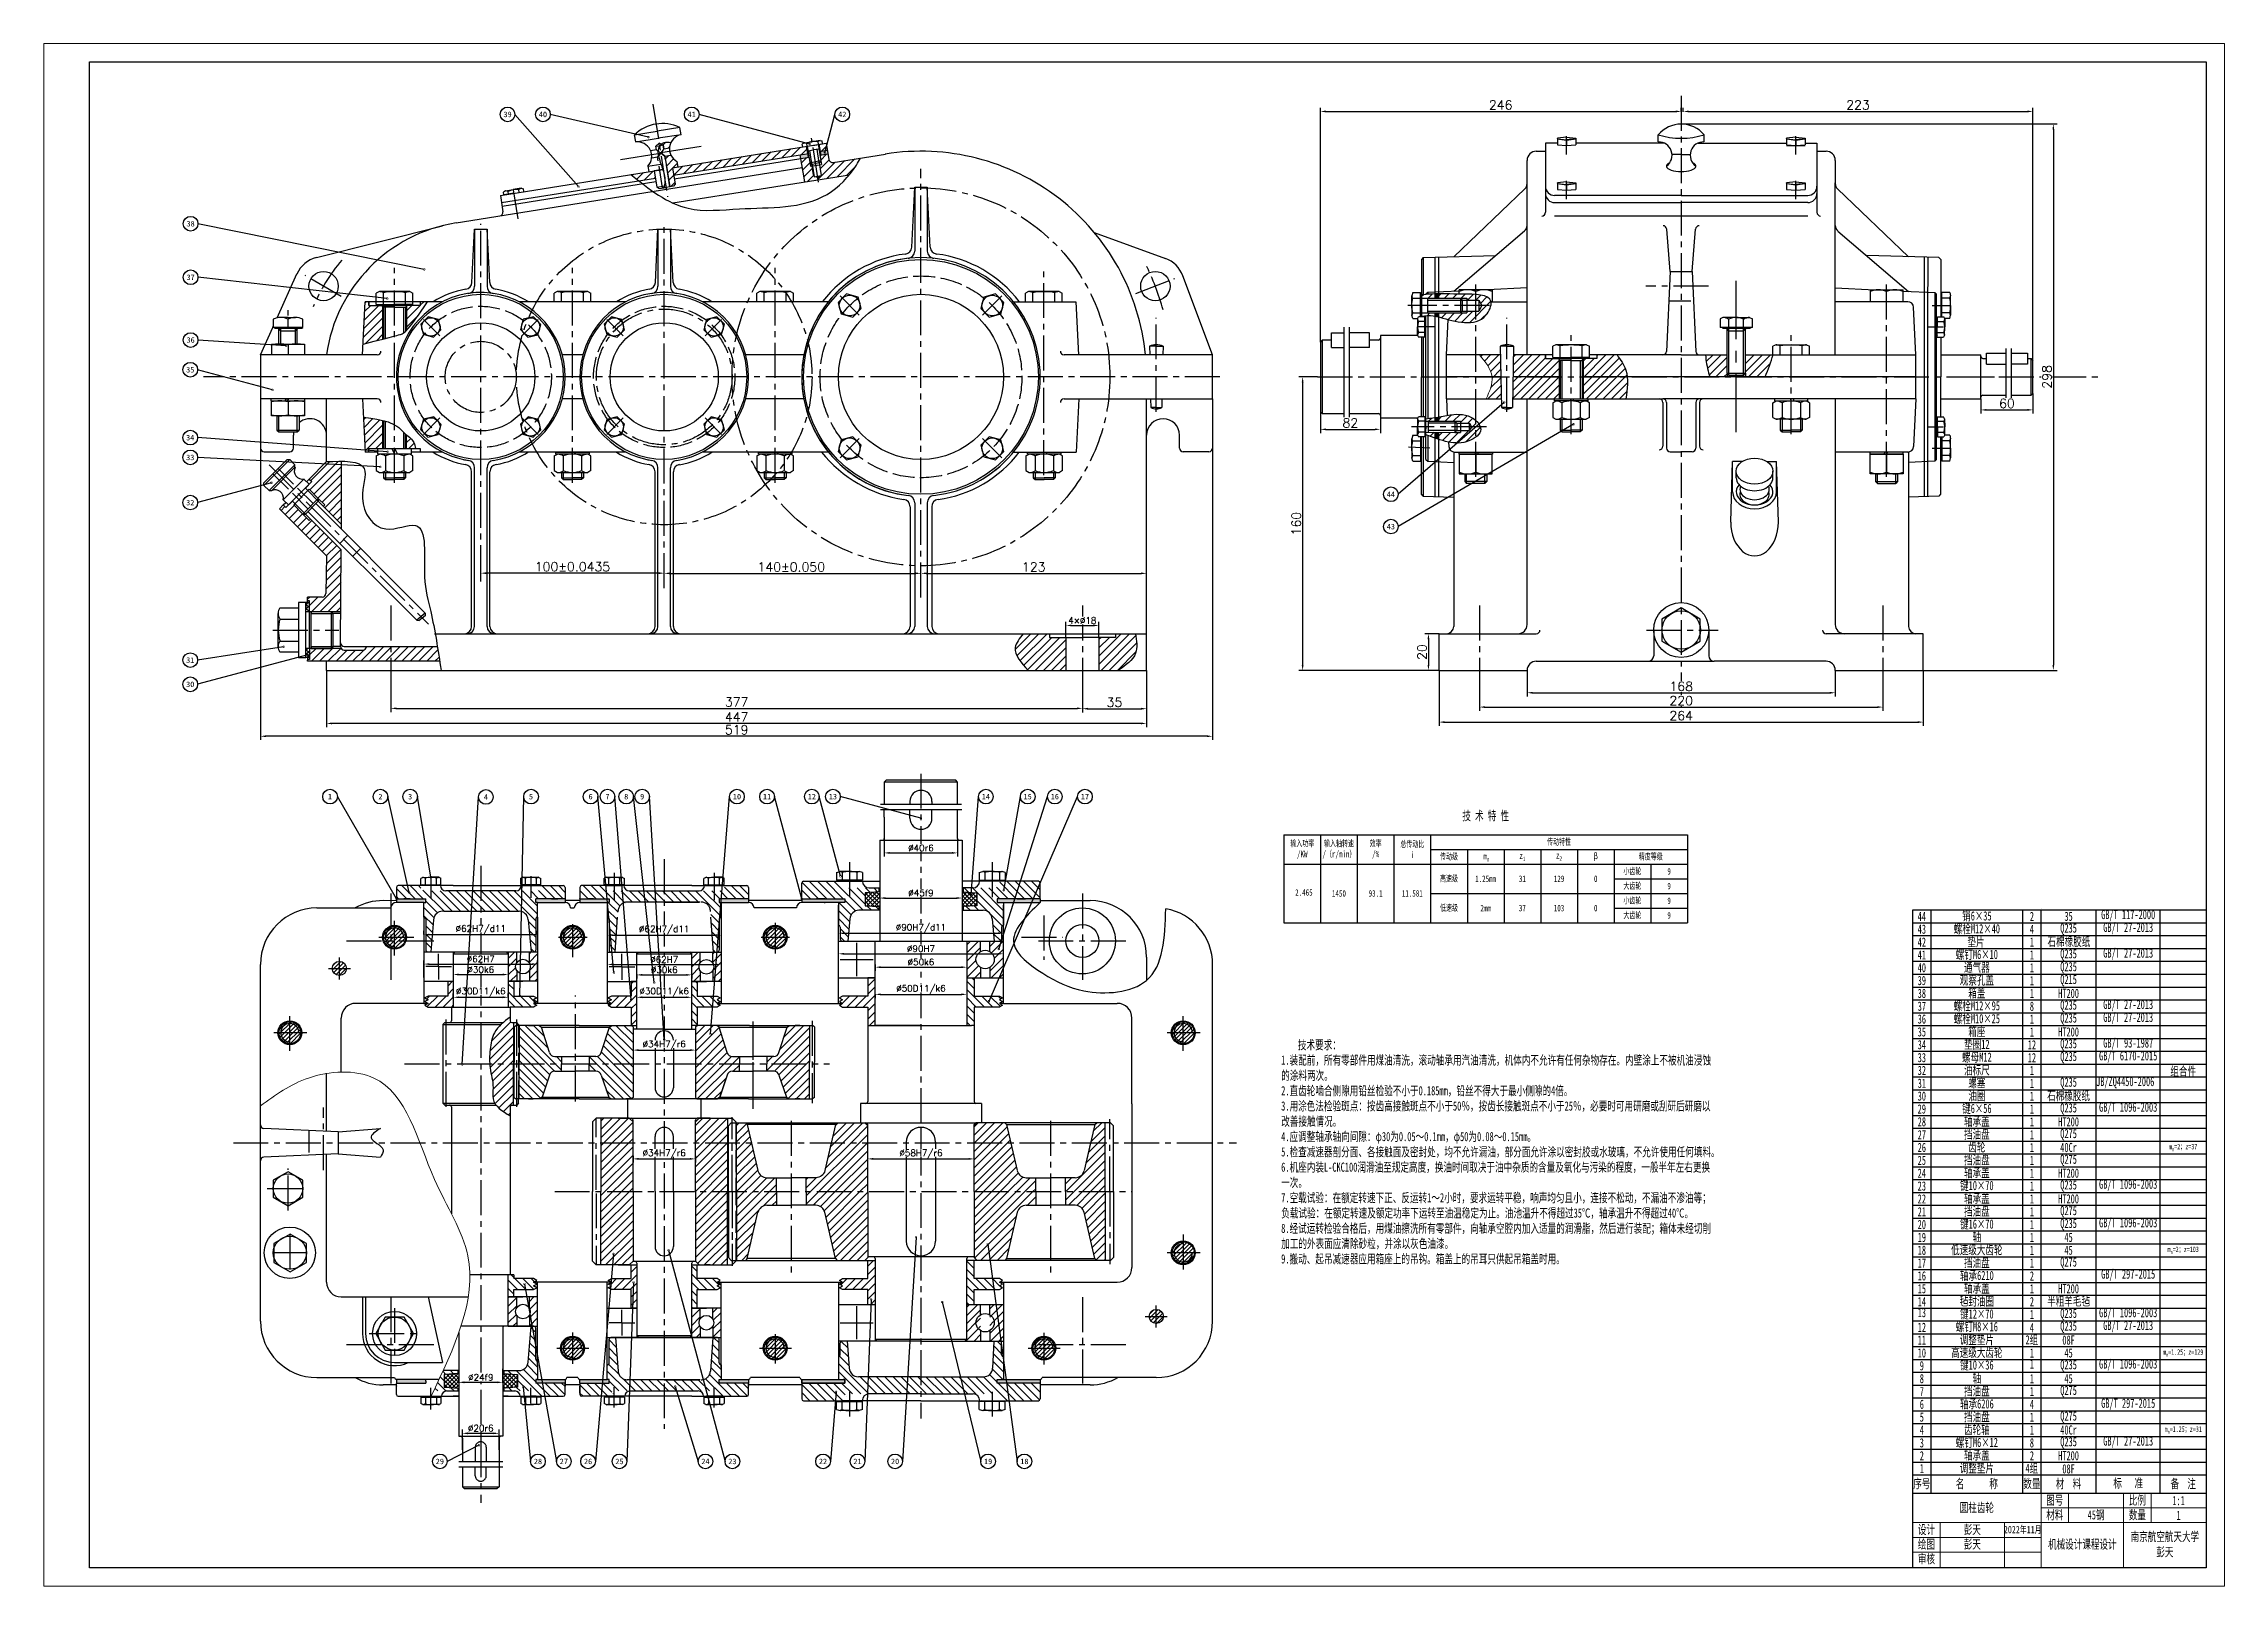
# Model space of a CAD drawing. Header units: millimetres. Extents: x -4 to 3231, y -4 to 1068.
# Drawn here: x 704 to 1893, y 227 to 1068 of the extents above; entities that cross this region are included whole.
import ezdxf
from ezdxf import colors
from ezdxf.entities.mleader import LeaderData, LeaderLine
from ezdxf.enums import TextEntityAlignment as Align
from ezdxf.math import Vec2, Vec3

# ---------------------------------------------------------------- set-up
doc = ezdxf.new("R2010")
doc.units = ezdxf.units.MM
for name, pattern in [('ACAD_ISO02W100', [15, 12, -3]), ('ACAD_ISO03W100', [30, 12, -18]), ('CENTER', [50.8, 31.75, -6.35, 6.35, -6.35]), ('CENTER2', [28.575, 19.05, -3.175, 3.175, -3.175])]:
    doc.linetypes.add(name, pattern=pattern)
for name, color, linetype, lineweight in [('41螺栓', 7, 'Continuous', 30), ('42螺母', 7, 'Continuous', 30), ('42螺母-弹性垫片', 7, 'Continuous', 30), ('shixian', 7, 'Continuous', 30), ('xishixian', 7, 'Continuous', 9), ('剖面线', 5, 'Continuous', 20), ('尺寸线层', 7, 'Continuous', 30), ('标注线', 3, 'Continuous', 20), ('粗实线', 7, 'Continuous', 30), ('粗实线层', 7, 'Continuous', 30)]:
    doc.layers.add(name, color=color, linetype=linetype, lineweight=lineweight)
for name, color, linetype in [('中心线', 1, 'CENTER2'), ('中心线层', 7, 'CENTER2'), ('细实线', 7, 'Continuous'), ('细实线层', 7, 'Continuous'), ('虚线', 10, 'ACAD_ISO03W100'), ('虚线层', 7, 'ACAD_ISO02W100'), ('齿轮分度圆', 80, 'CENTER2')]:
    doc.layers.add(name, color=color, linetype=linetype)
doc.styles.get("Standard").update_dxf_attribs({"font": 'txt', "bigfont": 'gbcbig.shx'})
doc.styles.add('国标字母', font='simfang.ttf', dxfattribs={"width": 0.667, "height": 5})
doc.styles.add('国标汉字', font='simfang.ttf', dxfattribs={"width": 0.67, "height": 3.5})
doc.styles.add('宋体', font='simfang.ttf', dxfattribs={"width": 0.667})
doc.dimstyles.new('直线', dxfattribs={"dimtxt": 5, "dimasz": 3, "dimexe": 2, "dimexo": 0, "dimgap": 1, "dimtad": 1, "dimdec": 0, "dimdsep": 46, "dimtxsty": 'Standard', "dimcen": 2.5, "dimadec": 0, "dimazin": 0, "dimtfac": 1, "dimtdec": 0, "dimtix": 1, "dimtmove": 0, "dimatfit": 3, "dimfxl": 1, "dimtfill": 1, "dimarcsym": 1})
doc.dimstyles.new('线性直径', dxfattribs={"dimtxt": 3.5, "dimasz": 3, "dimexe": 2, "dimexo": 0, "dimgap": 1, "dimtad": 1, "dimdec": 0, "dimdsep": 46, "dimtxsty": 'Standard', "dimcen": 2.5, "dimclrd": 256, "dimclre": 256, "dimclrt": 256, "dimadec": 0, "dimazin": 0, "dimtfac": 1, "dimtdec": 0, "dimtix": 1, "dimtmove": 0, "dimatfit": 3, "dimfxl": 1, "dimtfill": 1, "dimarcsym": 1})
pattern_1 = [(45, (-1764.066, -3005.4543), (-2.245064, 2.245064), [])]
pattern_2 = [(135, (-1764.066, -3005.4543), (-2.245064, -2.245064), [])]
pattern_3 = [(135, (-1764.0659, -2994.919), (-1.122532, -1.122532), [])]
pattern_4 = [(45, (-1764.0659, -2994.919), (-1.122532, 1.122532), [])]
pattern_5 = [(135, (-2014.6163, -3257.419), (-1.122532, -1.122532), [])]
pattern_6 = [(45, (-2014.6163, -3257.419), (-1.122532, 1.122532), [])]
pattern_7 = [(45, (-1764.0659, -3005.4543), (-1.122532, 1.122532), [])]
pattern_8 = [(45, (-1334.0689, -3057.4543), (-1.122532, 1.122532), [])]

msp = doc.modelspace()

# ---------------------------------------------------------------- texts
at = {"layer": '剖面线', "color": 0, "insert": (1787.8, 367.6), "char_height": 5, "attachment_point": 5, "style": '国标字母'}
msp.add_mtext_dynamic_manual_height_columns('4', width=10, gutter_width=25, heights=[0], dxfattribs=at)
at = {"layer": '标注线', "color": 0, "attachment_point": 5, "style": '宋体'}
for s, insert, char_height, width in [('图号', (1800.3, 273.3), 5, 83.161), ('比例', (1845.3, 273.3), 5, 83.161), ('{\\fSimSun|b0|i0|c134|p2;1:1}', (1867.8, 273.3), 5, 83.161), ('圆柱齿轮', (1757.8, 269.3), 5, 83.161), ('材料', (1800.3, 265.3), 5, 83.161), ('45钢', (1822.8, 265.3), 5, 83.161), ('数量', (1845.3, 265.3), 5, 83.161), ('{\\fSimSun|b0|i0|c134|p2;1}', (1867.8, 265.3), 5, 83.161), ('设计', (1730.3, 257.3), 5, 83.161), ('绘图', (1730.3, 249.3), 5, 83.161), ('2022年11月', (1782.8, 257.3), 4, 53.333), ('机械设计课程设计', (1815.3, 249.3), 5, 83.161), ('南京航空航天大学\\P彭天', (1860.3, 249.3), 5, 83.161), ('审核', (1730.3, 241.3), 5, 83.161)]:
    msp.add_mtext(s, dxfattribs=dict(at, insert=insert, char_height=char_height, width=width))
at = {"layer": '粗实线', "insert": (1490, 646.4), "char_height": 5, "attachment_point": 5, "style": '国标字母'}
msp.add_mtext_dynamic_manual_height_columns('技 术 特 性', width=100, gutter_width=12.5, heights=[0], dxfattribs=at)
at = {"layer": '粗实线', "color": 0, "char_height": 5, "attachment_point": 5, "style": '国标字母'}
for s, width, insert in [('销6×35', 50, (1757.8, 591.8)), ('44', 10, (1727.8, 591.8)), ('43', 10, (1727.8, 584.8)), ('螺栓M12×40', 50, (1757.8, 584.8)), ('42', 10, (1727.8, 577.8)), ('41', 10, (1727.8, 570.8)), ('螺钉M6×10', 50, (1757.8, 570.8)), ('垫片', 50, (1757.3, 577.6)), ('40', 10, (1727.8, 563.8)), ('39', 10, (1727.8, 556.8)), ('观察孔盖', 50, (1757.8, 556.8)), ('通气器', 50, (1757.8, 563.8)), ('38', 10, (1727.8, 549.8)), ('箱盖', 50, (1757.8, 549.8)), ('37', 10, (1727.8, 542.8)), ('36', 10, (1727.8, 535.8)), ('螺栓M12×95', 50, (1757.8, 542.8)), ('螺栓M10×25', 50, (1757.8, 535.8)), ('35', 10, (1727.8, 528.8)), ('34', 10, (1727.8, 521.8)), ('垫圈12', 50, (1757.8, 521.8)), ('箱座', 50, (1757.8, 528.8)), ('33', 10, (1727.8, 514.8)), ('螺母M12', 50, (1757.8, 514.8)), ('油标尺', 50, (1757.8, 507.8)), ('32', 10, (1727.8, 507.8)), ('31', 10, (1727.8, 500.8)), ('螺塞', 50, (1757.8, 500.8)), ('30', 10, (1727.8, 493.8)), ('29', 10, (1727.8, 486.8)), ('键6×56', 50, (1757.8, 486.8)), ('油圈', 50, (1757.8, 493.8)), ('28', 10, (1727.8, 479.8)), ('轴承盖', 50, (1757.8, 479.8)), ('挡油盘', 50, (1757.8, 472.8)), ('27', 10, (1727.8, 472.8)), ('26', 10, (1727.8, 465.8)), ('齿轮', 50, (1757.8, 465.8)), ('25', 10, (1727.8, 458.8)), ('24', 10, (1727.8, 451.8)), ('挡油盘', 50, (1757.8, 458.8)), ('轴承盖', 50, (1757.8, 451.8)), ('23', 10, (1727.8, 444.8)), ('22', 10, (1727.8, 437.8)), ('键10×70', 50, (1757.8, 444.8)), ('轴承盖', 50, (1757.8, 437.8)), ('21', 10, (1727.8, 430.8)), ('挡油盘', 50, (1757.8, 430.8)), ('20', 10, (1727.8, 423.8)), ('19', 10, (1727.8, 416.8)), ('键16×70', 50, (1757.8, 423.8)), ('轴', 50, (1757.8, 416.8)), ('18', 10, (1727.8, 409.8)), ('17', 10, (1727.8, 402.8)), ('低速级大齿轮', 50, (1757.8, 409.8)), ('挡油盘', 50, (1757.8, 402.8)), ('16', 10, (1727.8, 395.8)), ('轴承6210', 50, (1757.8, 395.8)), ('15', 10, (1727.8, 388.8)), ('14', 10, (1727.8, 381.8)), ('毡封油圈', 50, (1757.8, 381.8)), ('轴承盖', 50, (1757.8, 388.8)), ('键12×70', 50, (1757.8, 374.8)), ('Q235', 30, (1807.8, 367.8)), ('彭天', 35, (1755.3, 257.3)), ('彭天', 35, (1755.3, 249.3))]:
    msp.add_mtext_dynamic_manual_height_columns(s, width=width, gutter_width=25, heights=[0], dxfattribs=dict(at, insert=insert))
at = {"layer": '粗实线', "color": 0, "insert": (1378.5, 524.3), "char_height": 5, "width": 233.812, "attachment_point": 1, "style": '国标汉字'}
msp.add_mtext('    技术要求：\\P1.装配前，所有零部件用煤油清洗，滚动轴承用汽油清洗，机体内不允许有任何杂物存在。内壁涂上不被机油浸蚀的涂料两次。\\P2.直齿轮啮合侧隙用铅丝检验不小于0.185mm，铅丝不得大于最小侧隙的4倍。\\P3.用涂色法检验斑点：按齿高接触斑点不小于50％，按齿长接触斑点不小于25％，必要时可用研磨或刮研后研磨以改善接触情况。\\P4.应调整轴承轴向间隙：φ30为0.05～0.1mm，{\\W0.67;φ}50为0.08～0.15mm。\\P5.检查减速器剖分面、各接触面及密封处，均不允许漏油，部分面允许涂以密封胶或水玻璃，不允许使用任何填料。\\P6.机座内装L-CKC100润滑油至规定高度，{\\W0.67;\\C256;换油时间取决于油中杂质的含量及氧化与污染的程度，一般半年左右更换一次。}\\P7.空载试验：在额定转速下正、反运转1～2小时，要求运转平稳，响声均匀且小，连接不松动，不漏油不渗油等；负载试验：在额定转速及额定功率下运转至油温稳定为止。油池温升不得超过35℃，轴承温升不得超过40℃。\\P8.经试运转检验合格后，用煤油擦洗所有零部件，向轴承空腔内加入适量的润滑脂，然后进行装配；箱体未经切削加工的外表面应清除砂粒，并{\\W0.67;涂以灰色油漆。}\\P9.搬动、起吊减速器应用箱座上的吊钩。箱盖上的吊耳只供起吊箱盖时用。', dxfattribs=at)
at = {"layer": '细实线', "attachment_point": 5, "style": '国标字母'}
for s, width, gutter_width, heights, insert, char_height in [('输入功率\\P/KW', 20, 12.5, [0], (1390, 628.3), 3.5), ('输入轴转速\\P/（r/min）', 20, 12.5, [0], (1410, 628.3), 3.5), ('效率\\P/%', 20, 12.5, [0], (1430, 628.3), 3.5), ('总传动比\\Pi', 20, 12.5, [0], (1450, 628.3), 3.5), ('传动特性', 140, 12.5, [0], (1530, 632.3), 3.5), ('传动级', 20, 12.5, [0], (1470, 624.3), 3.5), ('\\A1;m{\\H0.7x;\\S^ n;}', 20, 12.5, [13], (1490.4, 624), 3.5), ('\\A1;z{\\H0.7x;\\S^ 1;}', 20, 12.5, [0], (1510, 624.3), 3.5), ('\\A1;z{\\H0.7x;\\S^ 2;}', 20, 12.5, [10.8], (1530, 624.5), 3.5), ('β', 20, 12.5, [0], (1550, 624.3), 3.5), ('小齿轮', 20, 12.5, [0], (1570, 616.3), 3.5), ('精度等级', 40, 12.5, [0], (1580, 624.3), 3.5), ('2.465', 20, 12.5, [0], (1390.9, 604.8), 3.5), ('高速级', 20, 12.5, [0], (1470, 612.3), 3.5), ('1.25mm', 20, 12.5, [0], (1490, 612.3), 3.5), ('31', 20, 12.5, [0], (1510, 612.3), 3.5), ('129', 20, 12.5, [0], (1530, 612.3), 3.5), ('0', 20, 12.5, [0], (1550, 612.3), 3.5), ('大齿轮', 20, 12.5, [0], (1570, 608.3), 3.5), ('9', 20, 12.5, [0], (1590, 616.3), 3.5), ('9', 20, 12.5, [0], (1590, 608.3), 3.5), ('1450', 20, 12.5, [0], (1410, 604.3), 3.5), ('93.1', 20, 12.5, [0], (1430, 604.3), 3.5), ('11.581', 20, 12.5, [0], (1450, 604.3), 3.5), ('低速级', 20, 12.5, [0], (1470, 596.3), 3.5), ('2mm', 20, 12.5, [0], (1490, 596.3), 3.5), ('37', 20, 12.5, [0], (1510, 596.3), 3.5), ('103', 20, 12.5, [0], (1530, 596.3), 3.5), ('0', 20, 12.5, [0], (1550, 596.3), 3.5), ('小齿轮', 20, 12.5, [0], (1570, 600.3), 3.5), ('大齿轮', 20, 12.5, [0], (1570, 592.3), 3.5), ('9', 20, 12.5, [0], (1590, 600.3), 3.5), ('GB/T 117-2000', 35, 25, [0], (1840.3, 592.2), 5), ('9', 20, 12.5, [0], (1590, 592.3), 3.5), ('2', 10, 25, [0], (1787.8, 591.8), 5), ('4', 10, 25, [0], (1787.8, 584.8), 5), ('Q235', 30, 25, [0], (1807.8, 584.8), 5), ('35', 30, 25, [0], (1807.8, 591.8), 5), ('GB/T 27-2013', 35, 25, [0], (1840.3, 585.2), 5), ('1', 10, 25, [0], (1787.8, 577.8), 5), ('1', 10, 25, [0], (1787.8, 570.8), 5), ('石棉橡胶纸', 30, 25, [0], (1808, 577.8), 5), ('Q235', 30, 25, [0], (1807.8, 570.8), 5), ('GB/T 27-2013', 35, 25, [0], (1840.3, 571.2), 5), ('1', 10, 25, [0], (1787.8, 563.8), 5), ('1', 10, 25, [0], (1787.8, 556.8), 5), ('Q235', 30, 25, [0], (1807.8, 563.8), 5), ('Q215', 30, 25, [0], (1807.8, 556.8), 5), ('1', 10, 25, [0], (1787.8, 549.8), 5), ('HT200', 30, 25, [0], (1807.8, 549.8), 5), ('8', 10, 25, [0], (1787.8, 542.8), 5), ('1', 10, 25, [0], (1787.8, 535.8), 5), ('Q235', 30, 25, [0], (1807.8, 542.8), 5), ('Q235', 30, 25, [0], (1807.8, 535.8), 5), ('GB/T 27-2013', 35, 25, [0], (1840.3, 543.2), 5), ('GB/T 27-2013', 35, 25, [0], (1840.3, 536.2), 5), ('12', 10, 25, [0], (1787.8, 521.8), 5), ('1', 10, 25, [0], (1787.8, 528.8), 5), ('HT200', 30, 25, [0], (1807.8, 528.8), 5), ('Q235', 30, 25, [0], (1807.8, 521.8), 5), ('GB/T 93-1987', 35, 25, [0], (1840.3, 522.2), 5), ('12', 10, 25, [0], (1787.8, 514.8), 5), ('Q235', 30, 25, [0], (1807.8, 514.8), 5), ('GB/T 6170-2015', 35, 25, [0], (1840.3, 515.2), 5), ('1', 10, 25, [0], (1787.8, 507.8), 5), ('1', 10, 25, [0], (1787.8, 500.8), 5), ('Q235', 30, 25, [0], (1807.8, 500.8), 5), ('\\A1;组合件', 25, 25, [0], (1870.3, 507.1), 5), ('1', 10, 25, [0], (1787.8, 493.8), 5), ('1', 10, 25, [0], (1787.8, 486.8), 5), ('石棉橡胶纸', 30, 25, [0], (1807.8, 493.8), 5), ('Q235', 30, 25, [0], (1807.8, 486.8), 5), ('GB/T 1096-2003', 35, 25, [0], (1840.3, 487.2), 5), ('1', 10, 25, [0], (1787.8, 479.8), 5), ('HT200', 30, 25, [0], (1807.8, 479.8), 5), ('Q275', 30, 25, [0], (1807.8, 472.8), 5), ('1', 10, 25, [0], (1787.8, 472.8), 5), ('1', 10, 25, [0], (1787.8, 465.8), 5), ('40Cr', 30, 25, [0], (1807.8, 465.8), 5), ('\\A1;m{\\H0.7x;\\S^ n;}=2；z=37', 25, 25, [0], (1870.3, 465.8), 3), ('1', 10, 25, [0], (1787.8, 458.8), 5), ('1', 10, 25, [0], (1787.8, 451.8), 5), ('HT200', 30, 25, [0], (1807.8, 451.8), 5), ('Q275', 30, 25, [0], (1807.8, 458.8), 5), ('1', 10, 25, [0], (1787.8, 444.8), 5), ('1', 10, 25, [0], (1787.8, 437.8), 5), ('HT200', 30, 25, [0], (1807.8, 437.8), 5), ('Q235', 30, 25, [0], (1807.8, 444.8), 5), ('GB/T 1096-2003', 35, 25, [0], (1840.3, 445.2), 5), ('1', 10, 25, [0], (1787.8, 430.8), 5), ('Q275', 30, 25, [0], (1807.8, 430.8), 5), ('1', 10, 25, [0], (1787.8, 423.8), 5), ('1', 10, 25, [0], (1787.8, 416.8), 5), ('Q235', 30, 25, [0], (1807.8, 423.8), 5), ('45', 30, 25, [0], (1807.8, 416.8), 5), ('GB/T 1096-2003', 35, 25, [0], (1840.3, 424.2), 5), ('1', 10, 25, [0], (1787.8, 409.8), 5), ('1', 10, 25, [0], (1787.8, 402.8), 5), ('Q275', 30, 25, [0], (1807.8, 402.8), 5), ('45', 30, 25, [0], (1807.8, 409.8), 5), ('\\A1;m{\\H0.7x;\\S^ n;}=2；z=103', 25, 25, [0], (1870.3, 409.8), 3), ('2', 10, 25, [0], (1787.8, 395.8), 5), ('GB/T 297-2015', 35, 25, [0], (1840.3, 396.2), 5), ('2', 10, 25, [0], (1787.8, 381.8), 5), ('1', 10, 25, [0], (1787.8, 388.8), 5), ('半粗羊毛毡', 30, 25, [0], (1807.8, 381.8), 5), ('HT200', 30, 25, [0], (1807.8, 388.8), 5), ('13', 10, 25, [0], (1727.8, 375.8), 5), ('12', 10, 25, [0], (1727.8, 367.8), 5), ('螺钉M8×16', 50, 25, [0], (1757.8, 367.9), 5), ('1', 10, 25, [0], (1787.8, 374.8), 5), ('Q235', 30, 25, [0], (1807.8, 374.8), 5), ('GB/T 1096-2003', 35, 25, [0], (1840.3, 375.2), 5), ('GB/T 27-2013', 35, 25, [0], (1840.3, 368.2), 5), ('11', 10, 25, [0], (1727.8, 360.8), 5), ('高速级大齿轮', 50, 25, [0], (1757.8, 353.8), 5), ('调整垫片', 50, 25, [0], (1757.8, 360.8), 5), ('2组', 10, 25, [0], (1787.8, 360.8), 5), ('08F', 30, 25, [0], (1807.8, 360.8), 5), ('10', 10, 25, [0], (1727.8, 353.8), 5), ('9', 10, 25, [0], (1727.8, 346.8), 5), ('键10×36', 50, 25, [0], (1757.8, 347), 5), ('1', 10, 25, [0], (1787.8, 353.8), 5), ('1', 10, 25, [0], (1787.8, 347.8), 5), ('Q235', 30, 25, [0], (1807.8, 346.8), 5), ('45', 30, 25, [0], (1807.8, 353.8), 5), ('GB/T 1096-2003', 35, 25, [0], (1840.3, 347.2), 5), ('\\A1;m{\\H0.7x;\\S^ n;}=1.25；z=129', 25, 25, [0], (1870.3, 353.8), 3), ('8', 10, 25, [0], (1727.8, 339.8), 5), ('7', 10, 25, [0], (1727.8, 332.8), 5), ('挡油盘', 50, 25, [0], (1757.8, 332.8), 5), ('轴', 50, 25, [0], (1757.8, 339.8), 5), ('1', 10, 25, [0], (1787.8, 339.8), 5), ('1', 10, 25, [0], (1787.8, 332.8), 5), ('Q275', 30, 25, [0], (1807.8, 332.8), 5), ('45', 30, 25, [0], (1807.8, 339.8), 5), ('5', 10, 25, [0], (1727.8, 318.8), 5), ('6', 10, 25, [0], (1727.8, 325.8), 5), ('轴承6206', 50, 25, [0], (1757.8, 325.8), 5), ('挡油盘', 50, 25, [0], (1757.8, 318.8), 5), ('4', 10, 25, [0], (1787.8, 325.8), 5), ('1', 10, 25, [0], (1787.8, 318.8), 5), ('Q275', 30, 25, [0], (1807.8, 318.8), 5), ('GB/T 297-2015', 35, 25, [0], (1840.3, 325.8), 5), ('4', 10, 25, [0], (1727.8, 311.8), 5), ('齿轮轴', 50, 25, [0], (1757.8, 311.8), 5), ('1', 10, 25, [0], (1787.8, 311.8), 5), ('40Cr', 30, 25, [0], (1807.8, 311.8), 5), ('\\A1;m{\\H0.7x;\\S^ n;}=1.25；z=31', 25, 25, [0], (1870.3, 311.8), 3), ('3', 10, 25, [0], (1727.8, 304.8), 5), ('2', 10, 25, [0], (1727.8, 297.8), 5), ('螺钉M6×12', 50, 25, [0], (1757.8, 304.8), 5), ('轴承盖', 50, 25, [0], (1757.8, 297.8), 5), ('8', 10, 25, [0], (1787.8, 304.8), 5), ('2', 10, 25, [0], (1787.8, 297.8), 5), ('HT200', 30, 25, [0], (1807.8, 297.8), 5), ('Q235', 30, 25, [0], (1807.8, 304.8), 5), ('GB/T 27-2013', 35, 25, [0], (1840.3, 305.2), 5), ('序号', 10, 25, [0], (1727.8, 282.3), 5), ('1', 10, 25, [0], (1727.8, 290.8), 5), ('名      称', 50, 25, [0], (1757.8, 282.3), 5), ('调整垫片', 50, 25, [0], (1757.8, 290.8), 5), ('数量', 10, 25, [0], (1787.8, 282.3), 5), ('4组', 10, 25, [0], (1787.8, 290.8), 5), ('材  料', 30, 25, [0], (1807.8, 282.3), 5), ('08F', 30, 25, [0], (1807.8, 290.6), 5), ('标   准', 35, 25, [0], (1840.3, 282.6), 5), ('备  注', 25, 25, [0], (1870.3, 282.3), 5)]:
    msp.add_mtext_dynamic_manual_height_columns(s, width=width, gutter_width=gutter_width, heights=heights, dxfattribs=dict(at, insert=insert, char_height=char_height))
at = {"layer": '细实线', "color": 0, "insert": (1822.8, 504.3), "char_height": 5, "attachment_point": 1, "style": '国标字母'}
msp.add_mtext_dynamic_manual_height_columns('JB/ZQ4450-2006', width=35, gutter_width=25, heights=[0], dxfattribs=at)

# ---------------------------------------------------------------- blocks, each defined once
blk = doc.blocks.new('*U4')
at = {"layer": '中心线', "color": 0}
blk.add_line((4.9, -4.9), (-4.1, 4.1), dxfattribs=at)
at = {"layer": '粗实线', "color": 0}
blk.add_lwpolyline([(-5.5, 1.6), (-4.2, -4), (1.4, -5.6), (5.5, -1.6), (4.2, 4), (-1.4, 5.6)], close=True, dxfattribs=at)
blk.add_circle((0, 0), 5, dxfattribs=at)
blk = doc.blocks.new('*U5')
at = {"layer": '粗实线', "color": 0, "linetype": 'ByBlock', "lineweight": -2, "transparency": 16777216}
blk.add_blockref('*U4', (2679, 3918.6), dxfattribs=at)
for p, rotation in [((2733.4, 3918.6), 270), ((2679, 3864.1), 90), ((2733.4, 3864.1), 180)]:
    blk.add_blockref('*U4', p, dxfattribs=dict(at, rotation=rotation))
blk = doc.blocks.new('*U2')
at = {"layer": '中心线', "color": 0}
blk.add_line((4.9, -4.9), (-4.1, 4.1), dxfattribs=at)
at = {"layer": '粗实线', "color": 0}
blk.add_lwpolyline([(-5.6, 1.5), (-4.1, -4.1), (1.5, -5.6), (5.6, -1.5), (4.1, 4.1), (-1.5, 5.6)], close=True, dxfattribs=at)
blk.add_circle((0, 0), 5, dxfattribs=at)
blk = doc.blocks.new('*U3')
at = {"layer": '粗实线', "color": 0, "linetype": 'ByBlock', "lineweight": -2, "transparency": 16777216}
blk.add_blockref('*U2', (2779, 3918.6), dxfattribs=at)
for p, rotation in [((2833.4, 3918.6), 270), ((2779, 3864.1), 90.00000000000001), ((2833.4, 3864.1), 180)]:
    blk.add_blockref('*U2', p, dxfattribs=dict(at, rotation=rotation))
blk = doc.blocks.new('*D6')
at = {"layer": 'Defpoints', "color": 0, "transparency": 16777216}
for p in [(822, 847.1), (1341.1, 847.1), (822, 690)]:
    blk.add_point(p, dxfattribs=at)
at = {"layer": '标注线', "color": 0, "lineweight": -2, "transparency": 16777216}
for p, q in [((822, 847.1), (822, 688)), ((1341.1, 847.1), (1341.1, 688)), ((1338.1, 690), (825, 690))]:
    blk.add_line(p, q, dxfattribs=at)
at = {"layer": '标注线', "color": 0, "transparency": 16777216}
for points in [[(825, 690.5), (825, 689.5), (822, 690)], [(1338.1, 690.5), (1338.1, 689.5), (1341.1, 690)]]:
    blk.add_solid(points, dxfattribs=at)
at = {"layer": '标注线', "color": 0, "transparency": 16777216, "insert": (1081.6, 693.5), "char_height": 5, "attachment_point": 5, "bg_fill": 3, "box_fill_scale": 1.1, "bg_fill_color": 256, "bg_fill_true_color": 13158600, "bg_fill_transparency": 0}
blk.add_mtext('519', dxfattribs=at)
blk = doc.blocks.new('*D7')
at = {"layer": 'Defpoints', "color": 0, "transparency": 16777216}
for p in [(858, 725.9), (1305.1, 725.9), (858, 697)]:
    blk.add_point(p, dxfattribs=at)
at = {"layer": '标注线', "color": 0, "lineweight": -2, "transparency": 16777216}
for p, q in [((858, 725.9), (858, 695)), ((1305.1, 725.9), (1305.1, 695)), ((1302.1, 697), (861, 697))]:
    blk.add_line(p, q, dxfattribs=at)
at = {"layer": '标注线', "color": 0, "transparency": 16777216}
for points in [[(861, 697.5), (861, 696.5), (858, 697)], [(1302.1, 697.5), (1302.1, 696.5), (1305.1, 697)]]:
    blk.add_solid(points, dxfattribs=at)
at = {"layer": '标注线', "color": 0, "transparency": 16777216, "insert": (1081.6, 700.5), "char_height": 5, "attachment_point": 5, "bg_fill": 3, "box_fill_scale": 1.1, "bg_fill_color": 256, "bg_fill_true_color": 13158600, "bg_fill_transparency": 0}
blk.add_mtext('447', dxfattribs=at)
blk = doc.blocks.new('*D8')
at = {"layer": 'Defpoints', "color": 0, "transparency": 16777216}
for p in [(1270.1, 714.3), (1305.1, 714.3), (1305.1, 705)]:
    blk.add_point(p, dxfattribs=at)
at = {"layer": '标注线', "color": 0, "lineweight": -2, "transparency": 16777216}
for p, q in [((1270.1, 714.3), (1270.1, 703)), ((1305.1, 714.3), (1305.1, 703)), ((1273.1, 705), (1302.1, 705))]:
    blk.add_line(p, q, dxfattribs=at)
at = {"layer": '标注线', "color": 0, "transparency": 16777216}
for points in [[(1273.1, 705.5), (1273.1, 704.5), (1270.1, 705)], [(1302.1, 705.5), (1302.1, 704.5), (1305.1, 705)]]:
    blk.add_solid(points, dxfattribs=at)
at = {"layer": '标注线', "color": 0, "transparency": 16777216, "insert": (1287.6, 708.5), "char_height": 5, "attachment_point": 5, "bg_fill": 3, "box_fill_scale": 1.1, "bg_fill_color": 256, "bg_fill_true_color": 13158600, "bg_fill_transparency": 0}
blk.add_mtext('35', dxfattribs=at)
blk = doc.blocks.new('*D9')
at = {"layer": 'Defpoints', "color": 0, "transparency": 16777216}
for p in [(893, 714.3), (1270.1, 714.3), (1270.1, 705.2)]:
    blk.add_point(p, dxfattribs=at)
at = {"layer": '标注线', "color": 0, "lineweight": -2, "transparency": 16777216}
for p, q in [((893, 714.3), (893, 703.2)), ((1270.1, 714.3), (1270.1, 703.2)), ((896, 705.2), (1267.1, 705.2))]:
    blk.add_line(p, q, dxfattribs=at)
at = {"layer": '标注线', "color": 0, "transparency": 16777216}
for points in [[(896, 705.7), (896, 704.7), (893, 705.2)], [(1267.1, 705.7), (1267.1, 704.7), (1270.1, 705.2)]]:
    blk.add_solid(points, dxfattribs=at)
at = {"layer": '标注线', "color": 0, "transparency": 16777216, "insert": (1081.6, 708.7), "char_height": 5, "attachment_point": 5, "bg_fill": 3, "box_fill_scale": 1.1, "bg_fill_color": 256, "bg_fill_true_color": 13158600, "bg_fill_transparency": 0}
blk.add_mtext('377', dxfattribs=at)
blk = doc.blocks.new('*D10')
at = {"layer": 'Defpoints', "color": 0, "transparency": 16777216}
for p in [(1596.6, 1023.8), (1728.6, 725.9), (1799.5, 725.9)]:
    blk.add_point(p, dxfattribs=at)
at = {"layer": '标注线', "color": 0, "lineweight": -2, "transparency": 16777216}
for p, q in [((1596.6, 1023.8), (1801.5, 1023.8)), ((1799.5, 1020.8), (1799.5, 728.9)), ((1728.6, 725.9), (1801.5, 725.9))]:
    blk.add_line(p, q, dxfattribs=at)
at = {"layer": '标注线', "color": 0, "transparency": 16777216}
for points in [[(1799, 1020.8), (1800, 1020.8), (1799.5, 1023.8)], [(1799, 728.9), (1800, 728.9), (1799.5, 725.9)]]:
    blk.add_solid(points, dxfattribs=at)
at = {"layer": '标注线', "color": 0, "transparency": 16777216, "insert": (1796, 885.9), "char_height": 5, "attachment_point": 5, "rotation": 90, "bg_fill": 3, "box_fill_scale": 1.1, "bg_fill_color": 256, "bg_fill_true_color": 13158600, "bg_fill_transparency": 0}
blk.add_mtext('298', dxfattribs=at)
blk = doc.blocks.new('*D11')
at = {"layer": 'Defpoints', "color": 0, "transparency": 16777216}
for p in [(1464.6, 725.9), (1728.6, 725.9), (1728.6, 697.7)]:
    blk.add_point(p, dxfattribs=at)
at = {"layer": '标注线', "color": 0, "lineweight": -2, "transparency": 16777216}
for p, q in [((1464.6, 725.9), (1464.6, 695.7)), ((1728.6, 725.9), (1728.6, 695.7)), ((1467.6, 697.7), (1725.6, 697.7))]:
    blk.add_line(p, q, dxfattribs=at)
at = {"layer": '标注线', "color": 0, "transparency": 16777216}
for points in [[(1467.6, 698.2), (1467.6, 697.2), (1464.6, 697.7)], [(1725.6, 698.2), (1725.6, 697.2), (1728.6, 697.7)]]:
    blk.add_solid(points, dxfattribs=at)
at = {"layer": '标注线', "color": 0, "transparency": 16777216, "insert": (1596.6, 701.2), "char_height": 5, "attachment_point": 5, "bg_fill": 3, "box_fill_scale": 1.1, "bg_fill_color": 256, "bg_fill_true_color": 13158600, "bg_fill_transparency": 0}
blk.add_mtext('264', dxfattribs=at)
blk = doc.blocks.new('*D12')
at = {"layer": 'Defpoints', "color": 0, "transparency": 16777216}
for p in [(1486.6, 714.3), (1706.6, 714.3), (1706.6, 705.9)]:
    blk.add_point(p, dxfattribs=at)
at = {"layer": '标注线', "color": 0, "lineweight": -2, "transparency": 16777216}
for p, q in [((1486.6, 714.3), (1486.6, 703.9)), ((1706.6, 714.3), (1706.6, 703.9)), ((1489.6, 705.9), (1703.6, 705.9))]:
    blk.add_line(p, q, dxfattribs=at)
at = {"layer": '标注线', "color": 0, "transparency": 16777216}
for points in [[(1489.6, 706.4), (1489.6, 705.4), (1486.6, 705.9)], [(1703.6, 706.4), (1703.6, 705.4), (1706.6, 705.9)]]:
    blk.add_solid(points, dxfattribs=at)
at = {"layer": '标注线', "color": 0, "transparency": 16777216, "insert": (1596.6, 709.4), "char_height": 5, "attachment_point": 5, "bg_fill": 3, "box_fill_scale": 1.1, "bg_fill_color": 256, "bg_fill_true_color": 13158600, "bg_fill_transparency": 0}
blk.add_mtext('220', dxfattribs=at)
blk = doc.blocks.new('*D13')
at = {"layer": 'Defpoints', "color": 0, "transparency": 16777216}
for p in [(1042.1, 778.8), (1182.1, 778.8), (1182.1, 778.8)]:
    blk.add_point(p, dxfattribs=at)
at = {"layer": '标注线', "color": 0, "lineweight": -2, "transparency": 16777216}
for p, q in [((1042.1, 778.8), (1042.1, 780.8)), ((1045.1, 778.8), (1179.1, 778.8)), ((1182.1, 778.8), (1182.1, 780.8))]:
    blk.add_line(p, q, dxfattribs=at)
at = {"layer": '标注线', "color": 0, "transparency": 16777216}
for points in [[(1045.1, 779.3), (1045.1, 778.3), (1042.1, 778.8)], [(1179.1, 779.3), (1179.1, 778.3), (1182.1, 778.8)]]:
    blk.add_solid(points, dxfattribs=at)
at = {"layer": '标注线', "color": 0, "transparency": 16777216, "insert": (1111.4, 782.3), "char_height": 5, "attachment_point": 5, "bg_fill": 3, "box_fill_scale": 1.1, "bg_fill_color": 256, "bg_fill_true_color": 13158600, "bg_fill_transparency": 0}
blk.add_mtext('140±0.050', dxfattribs=at)
blk = doc.blocks.new('*D14')
at = {"layer": 'Defpoints', "color": 0, "transparency": 16777216}
for p in [(942.1, 778.9), (942.1, 774.3), (1042.1, 774.3)]:
    blk.add_point(p, dxfattribs=at)
at = {"layer": '标注线', "color": 0, "lineweight": -2, "transparency": 16777216}
for p, q in [((942.1, 774.3), (942.1, 780.9)), ((1039.1, 778.9), (945.1, 778.9)), ((1042.1, 774.3), (1042.1, 780.9))]:
    blk.add_line(p, q, dxfattribs=at)
at = {"layer": '标注线', "color": 0, "transparency": 16777216}
for points in [[(945.1, 779.4), (945.1, 778.4), (942.1, 778.9)], [(1039.1, 779.4), (1039.1, 778.4), (1042.1, 778.9)]]:
    blk.add_solid(points, dxfattribs=at)
at = {"layer": '标注线', "color": 0, "transparency": 16777216, "insert": (992.1, 782.4), "char_height": 5, "attachment_point": 5, "bg_fill": 3, "box_fill_scale": 1.1, "bg_fill_color": 256, "bg_fill_true_color": 13158600, "bg_fill_transparency": 0}
blk.add_mtext('100±0.0435', dxfattribs=at)
blk = doc.blocks.new('*D15')
at = {"layer": 'Defpoints', "color": 0, "transparency": 16777216}
for p in [(1760, 873.9), (1788.4, 876.9), (1788.4, 867.9)]:
    blk.add_point(p, dxfattribs=at)
at = {"layer": '标注线', "color": 0, "lineweight": -2, "transparency": 16777216}
for p, q in [((1760, 873.9), (1760, 865.9)), ((1788.4, 876.9), (1788.4, 865.9)), ((1763, 867.9), (1785.4, 867.9))]:
    blk.add_line(p, q, dxfattribs=at)
at = {"layer": '标注线', "color": 0, "transparency": 16777216}
for points in [[(1763, 868.4), (1763, 867.4), (1760, 867.9)], [(1785.4, 868.4), (1785.4, 867.4), (1788.4, 867.9)]]:
    blk.add_solid(points, dxfattribs=at)
at = {"layer": '标注线', "color": 0, "transparency": 16777216, "insert": (1774.2, 871.4), "char_height": 5, "attachment_point": 5, "bg_fill": 3, "box_fill_scale": 1.1, "bg_fill_color": 256, "bg_fill_true_color": 13158600, "bg_fill_transparency": 0}
blk.add_mtext('60', dxfattribs=at)
blk = doc.blocks.new('*D16')
at = {"layer": 'Defpoints', "color": 0, "transparency": 16777216}
for p in [(1464.6, 745.9), (1464.6, 725.9)]:
    blk.add_point(p, dxfattribs=at)
at = {"layer": '标注线', "color": 0, "lineweight": -2, "transparency": 16777216}
for p, q in [((1464.6, 745.9), (1456.8, 745.9)), ((1458.8, 742.9), (1458.8, 728.9)), ((1464.6, 725.9), (1456.8, 725.9))]:
    blk.add_line(p, q, dxfattribs=at)
at = {"layer": '标注线', "color": 0, "transparency": 16777216}
for points in [[(1458.3, 742.9), (1459.3, 742.9), (1458.8, 745.9)], [(1458.3, 728.9), (1459.3, 728.9), (1458.8, 725.9)]]:
    blk.add_solid(points, dxfattribs=at)
at = {"layer": '标注线', "color": 0, "transparency": 16777216, "insert": (1455.3, 735.9), "char_height": 5, "attachment_point": 5, "rotation": 90, "bg_fill": 3, "box_fill_scale": 1.1, "bg_fill_color": 256, "bg_fill_true_color": 13158600, "bg_fill_transparency": 0}
blk.add_mtext('20', dxfattribs=at)
at = {"layer": 'Defpoints', "color": 0, "transparency": 16777216}
blk.add_point((1458.8, 725.9), dxfattribs=at)
blk = doc.blocks.new('*D17')
at = {"layer": 'Defpoints', "color": 0, "transparency": 16777216}
for p in [(1512.6, 725.9), (1680.6, 725.9), (1680.6, 713.7)]:
    blk.add_point(p, dxfattribs=at)
at = {"layer": '标注线', "color": 0, "lineweight": -2, "transparency": 16777216}
for p, q in [((1512.6, 725.9), (1512.6, 711.7)), ((1680.6, 725.9), (1680.6, 711.7)), ((1515.6, 713.7), (1677.6, 713.7))]:
    blk.add_line(p, q, dxfattribs=at)
at = {"layer": '标注线', "color": 0, "transparency": 16777216}
for points in [[(1515.6, 714.2), (1515.6, 713.2), (1512.6, 713.7)], [(1677.6, 714.2), (1677.6, 713.2), (1680.6, 713.7)]]:
    blk.add_solid(points, dxfattribs=at)
at = {"layer": '标注线', "color": 0, "transparency": 16777216, "insert": (1596.6, 717.2), "char_height": 5, "attachment_point": 5, "bg_fill": 3, "box_fill_scale": 1.1, "bg_fill_color": 256, "bg_fill_true_color": 13158600, "bg_fill_transparency": 0}
blk.add_mtext('168', dxfattribs=at)
blk = doc.blocks.new('*D18')
at = {"layer": 'Defpoints', "color": 0, "transparency": 16777216}
for p in [(1596.6, 1030.6), (1596.6, 1030.6), (1399.9, 904.9)]:
    blk.add_point(p, dxfattribs=at)
at = {"layer": '标注线', "color": 0, "lineweight": -2, "transparency": 16777216}
for p, q in [((1399.9, 904.9), (1399.9, 1032.6)), ((1402.9, 1030.6), (1593.6, 1030.6)), ((1596.6, 1030.6), (1596.6, 1032.6))]:
    blk.add_line(p, q, dxfattribs=at)
at = {"layer": '标注线', "color": 0, "transparency": 16777216}
for points in [[(1402.9, 1031.1), (1402.9, 1030.1), (1399.9, 1030.6)], [(1593.6, 1031.1), (1593.6, 1030.1), (1596.6, 1030.6)]]:
    blk.add_solid(points, dxfattribs=at)
at = {"layer": '标注线', "color": 0, "transparency": 16777216, "insert": (1498.2, 1034.1), "char_height": 5, "attachment_point": 5, "bg_fill": 3, "box_fill_scale": 1.1, "bg_fill_color": 256, "bg_fill_true_color": 13158600, "bg_fill_transparency": 0}
blk.add_mtext('246', dxfattribs=at)
blk = doc.blocks.new('*D19')
at = {"layer": 'Defpoints', "color": 0, "transparency": 16777216}
for p in [(1597.7, 1030.4), (1788.4, 1030.6), (1788.4, 894.9)]:
    blk.add_point(p, dxfattribs=at)
at = {"layer": '标注线', "color": 0, "lineweight": -2, "transparency": 16777216}
for p, q in [((1597.7, 1030.4), (1597.7, 1032.6)), ((1600.7, 1030.6), (1785.4, 1030.6)), ((1788.4, 894.9), (1788.4, 1032.6))]:
    blk.add_line(p, q, dxfattribs=at)
at = {"layer": '标注线', "color": 0, "transparency": 16777216}
for points in [[(1600.7, 1031.1), (1600.7, 1030.1), (1597.7, 1030.6)], [(1785.4, 1031.1), (1785.4, 1030.1), (1788.4, 1030.6)]]:
    blk.add_solid(points, dxfattribs=at)
at = {"layer": '标注线', "color": 0, "transparency": 16777216, "insert": (1693, 1034.1), "char_height": 5, "attachment_point": 5, "bg_fill": 3, "box_fill_scale": 1.1, "bg_fill_color": 256, "bg_fill_true_color": 13158600, "bg_fill_transparency": 0}
blk.add_mtext('223', dxfattribs=at)
blk = doc.blocks.new('*D20')
at = {"layer": 'Defpoints', "color": 0, "transparency": 16777216}
for p in [(1399.9, 866.9), (1432.6, 863.4), (1432.6, 857.3)]:
    blk.add_point(p, dxfattribs=at)
at = {"layer": '标注线', "color": 0, "lineweight": -2, "transparency": 16777216}
for p, q in [((1399.9, 866.9), (1399.9, 855.3)), ((1402.9, 857.3), (1429.6, 857.3)), ((1432.6, 863.4), (1432.6, 855.3))]:
    blk.add_line(p, q, dxfattribs=at)
at = {"layer": '标注线', "color": 0, "transparency": 16777216}
for points in [[(1402.9, 857.8), (1402.9, 856.8), (1399.9, 857.3)], [(1429.6, 857.8), (1429.6, 856.8), (1432.6, 857.3)]]:
    blk.add_solid(points, dxfattribs=at)
at = {"layer": '标注线', "color": 0, "transparency": 16777216, "insert": (1416.2, 860.8), "char_height": 5, "attachment_point": 5, "bg_fill": 3, "box_fill_scale": 1.1, "bg_fill_color": 256, "bg_fill_true_color": 13158600, "bg_fill_transparency": 0}
blk.add_mtext('82', dxfattribs=at)
blk = doc.blocks.new('*D21')
at = {"layer": 'Defpoints', "color": 0, "transparency": 16777216}
for p in [(1398.3, 885.9), (1390.2, 725.9), (1464.6, 725.9)]:
    blk.add_point(p, dxfattribs=at)
at = {"layer": '标注线', "color": 0, "lineweight": -2, "transparency": 16777216}
for p, q in [((1398.3, 885.9), (1388.2, 885.9)), ((1390.2, 882.9), (1390.2, 728.9)), ((1464.6, 725.9), (1388.2, 725.9))]:
    blk.add_line(p, q, dxfattribs=at)
at = {"layer": '标注线', "color": 0, "transparency": 16777216}
for points in [[(1389.7, 882.9), (1390.7, 882.9), (1390.2, 885.9)], [(1389.7, 728.9), (1390.7, 728.9), (1390.2, 725.9)]]:
    blk.add_solid(points, dxfattribs=at)
at = {"layer": '标注线', "color": 0, "transparency": 16777216, "insert": (1386.7, 805.9), "char_height": 5, "attachment_point": 5, "rotation": 90, "bg_fill": 3, "box_fill_scale": 1.1, "bg_fill_color": 256, "bg_fill_true_color": 13158600, "bg_fill_transparency": 0}
blk.add_mtext('160', dxfattribs=at)
blk = doc.blocks.new('*D23')
at = {"layer": 'Defpoints', "color": 0, "transparency": 16777216}
for p in [(1182.1, 778.8), (1305.1, 778.8), (1305.1, 778.8)]:
    blk.add_point(p, dxfattribs=at)
at = {"layer": '标注线', "color": 0, "lineweight": -2, "transparency": 16777216}
for p, q in [((1182.1, 778.8), (1182.1, 780.8)), ((1185.1, 778.8), (1302.1, 778.8)), ((1305.1, 778.8), (1305.1, 780.8))]:
    blk.add_line(p, q, dxfattribs=at)
at = {"layer": '标注线', "color": 0, "transparency": 16777216}
for points in [[(1185.1, 779.3), (1185.1, 778.3), (1182.1, 778.8)], [(1302.1, 779.3), (1302.1, 778.3), (1305.1, 778.8)]]:
    blk.add_solid(points, dxfattribs=at)
at = {"layer": '标注线', "color": 0, "transparency": 16777216, "insert": (1243.6, 782.3), "char_height": 5, "attachment_point": 5, "bg_fill": 3, "box_fill_scale": 1.1, "bg_fill_color": 256, "bg_fill_true_color": 13158600, "bg_fill_transparency": 0}
blk.add_mtext('123', dxfattribs=at)
blk = doc.blocks.new('*D24')
at = {"layer": 'Defpoints', "color": 0, "transparency": 16777216}
for p in [(927.1, 565.5), (957.1, 565.5), (957.1, 560.1)]:
    blk.add_point(p, dxfattribs=at)
at = {"layer": '标注线', "lineweight": -2, "transparency": 16777216}
for p, q in [((927.1, 565.5), (927.1, 558.1)), ((930.1, 560.1), (954.1, 560.1)), ((957.1, 565.5), (957.1, 558.1))]:
    blk.add_line(p, q, dxfattribs=at)
at = {"layer": '标注线', "transparency": 16777216}
for points in [[(930.1, 560.6), (930.1, 559.6), (927.1, 560.1)], [(954.1, 560.6), (954.1, 559.6), (957.1, 560.1)]]:
    blk.add_solid(points, dxfattribs=at)
at = {"layer": '标注线', "transparency": 16777216, "insert": (942.1, 562.8), "char_height": 3.5, "attachment_point": 5, "bg_fill": 3, "box_fill_scale": 1.1, "bg_fill_color": 256, "bg_fill_true_color": 13158600, "bg_fill_transparency": 0}
blk.add_mtext('%%C30k6', dxfattribs=at)
blk = doc.blocks.new('*D25')
at = {"layer": 'Defpoints', "color": 0, "transparency": 16777216}
for p in [(911.1, 581.9), (973.1, 581.9), (973.1, 581.9)]:
    blk.add_point(p, dxfattribs=at)
at = {"layer": '标注线', "lineweight": -2, "transparency": 16777216}
for p, q in [((911.1, 581.9), (911.1, 583.9)), ((973.1, 581.9), (973.1, 583.9)), ((914.1, 581.9), (970.1, 581.9))]:
    blk.add_line(p, q, dxfattribs=at)
at = {"layer": '标注线', "transparency": 16777216}
for points in [[(914.1, 582.4), (914.1, 581.4), (911.1, 581.9)], [(970.1, 582.4), (970.1, 581.4), (973.1, 581.9)]]:
    blk.add_solid(points, dxfattribs=at)
at = {"layer": '标注线', "transparency": 16777216, "insert": (942.1, 584.6), "char_height": 3.5, "attachment_point": 5, "bg_fill": 3, "box_fill_scale": 1.1, "bg_fill_color": 256, "bg_fill_true_color": 13158600, "bg_fill_transparency": 0}
blk.add_mtext('%%C62H7/d11', dxfattribs=at)
blk = doc.blocks.new('*D26')
at = {"layer": 'Defpoints', "color": 0, "transparency": 16777216}
for p in [(973.1, 565.8), (911.1, 558.4), (973.1, 558.4)]:
    blk.add_point(p, dxfattribs=at)
at = {"layer": '标注线', "lineweight": -2, "transparency": 16777216}
for p, q in [((911.1, 558.4), (911.1, 567.8)), ((914.1, 565.8), (970.1, 565.8)), ((973.1, 558.4), (973.1, 567.8))]:
    blk.add_line(p, q, dxfattribs=at)
at = {"layer": '标注线', "transparency": 16777216}
for points in [[(914.1, 566.3), (914.1, 565.3), (911.1, 565.8)], [(970.1, 566.3), (970.1, 565.3), (973.1, 565.8)]]:
    blk.add_solid(points, dxfattribs=at)
at = {"layer": '标注线', "transparency": 16777216, "insert": (942.1, 568.6), "char_height": 3.5, "attachment_point": 5, "bg_fill": 3, "box_fill_scale": 1.1, "bg_fill_color": 256, "bg_fill_true_color": 13158600, "bg_fill_transparency": 0}
blk.add_mtext('%%C62H7', dxfattribs=at)
blk = doc.blocks.new('*D27')
at = {"layer": '标注线', "lineweight": -2, "transparency": 16777216}
for p, q in [((927.1, 547.6), (927.1, 549.7)), ((930.1, 547.7), (954.1, 547.7)), ((957.1, 547.6), (957.1, 549.7))]:
    blk.add_line(p, q, dxfattribs=at)
at = {"layer": '标注线', "transparency": 16777216}
for points in [[(930.1, 548.2), (930.1, 547.2), (927.1, 547.7)], [(954.1, 548.2), (954.1, 547.2), (957.1, 547.7)]]:
    blk.add_solid(points, dxfattribs=at)
at = {"layer": '标注线', "transparency": 16777216, "insert": (942.1, 550.5), "char_height": 3.5, "attachment_point": 5, "bg_fill": 3, "box_fill_scale": 1.1, "bg_fill_color": 256, "bg_fill_true_color": 13158600, "bg_fill_transparency": 0}
blk.add_mtext('%%C30D11/k6', dxfattribs=at)
at = {"layer": 'Defpoints', "color": 0, "transparency": 16777216}
for p in [(927.1, 547.6), (957.1, 547.7), (957.1, 547.6)]:
    blk.add_point(p, dxfattribs=at)
blk = doc.blocks.new('*D28')
at = {"layer": '标注线', "lineweight": -2, "transparency": 16777216}
for p, q in [((930.1, 337.6), (930.1, 339.8)), ((933.1, 337.8), (951.1, 337.8)), ((954.1, 337.6), (954.1, 339.8))]:
    blk.add_line(p, q, dxfattribs=at)
at = {"layer": '标注线', "transparency": 16777216}
for points in [[(933.1, 338.3), (933.1, 337.3), (930.1, 337.8)], [(951.1, 338.3), (951.1, 337.3), (954.1, 337.8)]]:
    blk.add_solid(points, dxfattribs=at)
at = {"layer": '标注线', "transparency": 16777216, "insert": (942.1, 340.5), "char_height": 3.5, "attachment_point": 5, "bg_fill": 3, "box_fill_scale": 1.1, "bg_fill_color": 256, "bg_fill_true_color": 13158600, "bg_fill_transparency": 0}
blk.add_mtext('%%C24f9', dxfattribs=at)
at = {"layer": 'Defpoints', "color": 0, "transparency": 16777216}
for p in [(930.1, 337.6), (954.1, 337.8), (954.1, 337.6)]:
    blk.add_point(p, dxfattribs=at)
blk = doc.blocks.new('*D29')
at = {"layer": 'Defpoints', "color": 0, "transparency": 16777216}
for p in [(932.1, 301), (952.1, 301)]:
    blk.add_point(p, dxfattribs=at)
at = {"layer": '标注线', "lineweight": -2, "transparency": 16777216}
for p, q in [((932.1, 301), (932.1, 312)), ((935.1, 310), (949.1, 310)), ((952.1, 301), (952.1, 312))]:
    blk.add_line(p, q, dxfattribs=at)
at = {"layer": '标注线', "transparency": 16777216}
for points in [[(935.1, 310.5), (935.1, 309.5), (932.1, 310)], [(949.1, 310.5), (949.1, 309.5), (952.1, 310)]]:
    blk.add_solid(points, dxfattribs=at)
at = {"layer": '标注线', "transparency": 16777216, "insert": (942.1, 312.8), "char_height": 3.5, "attachment_point": 5, "bg_fill": 3, "box_fill_scale": 1.1, "bg_fill_color": 256, "bg_fill_true_color": 13158600, "bg_fill_transparency": 0}
blk.add_mtext('%%C20r6', dxfattribs=at)
at = {"layer": 'Defpoints', "color": 0, "transparency": 16777216}
blk.add_point((952.1, 310), dxfattribs=at)
blk = doc.blocks.new('*D30')
at = {"layer": 'Defpoints', "color": 0, "transparency": 16777216}
for p in [(1011.1, 581.6), (1073.1, 581.6), (1073.1, 581.6)]:
    blk.add_point(p, dxfattribs=at)
at = {"layer": '标注线', "lineweight": -2, "transparency": 16777216}
for p, q in [((1011.1, 581.6), (1011.1, 579.6)), ((1014.1, 581.6), (1070.1, 581.6)), ((1073.1, 581.6), (1073.1, 579.6))]:
    blk.add_line(p, q, dxfattribs=at)
at = {"layer": '标注线', "transparency": 16777216}
for points in [[(1014.1, 582.1), (1014.1, 581.1), (1011.1, 581.6)], [(1070.1, 582.1), (1070.1, 581.1), (1073.1, 581.6)]]:
    blk.add_solid(points, dxfattribs=at)
at = {"layer": '标注线', "transparency": 16777216, "insert": (1042.1, 584.4), "char_height": 3.5, "attachment_point": 5, "bg_fill": 3, "box_fill_scale": 1.1, "bg_fill_color": 256, "bg_fill_true_color": 13158600, "bg_fill_transparency": 0}
blk.add_mtext('%%C62H7/d11', dxfattribs=at)
blk = doc.blocks.new('*D31')
at = {"layer": 'Defpoints', "color": 0, "transparency": 16777216}
for p in [(1011.1, 565.8), (1073.1, 565.8), (1073.1, 565.6)]:
    blk.add_point(p, dxfattribs=at)
at = {"layer": '标注线', "lineweight": -2, "transparency": 16777216}
for p, q in [((1011.1, 565.8), (1011.1, 563.6)), ((1014.1, 565.6), (1070.1, 565.6)), ((1073.1, 565.8), (1073.1, 563.6))]:
    blk.add_line(p, q, dxfattribs=at)
at = {"layer": '标注线', "transparency": 16777216}
for points in [[(1014.1, 566.1), (1014.1, 565.1), (1011.1, 565.6)], [(1070.1, 566.1), (1070.1, 565.1), (1073.1, 565.6)]]:
    blk.add_solid(points, dxfattribs=at)
at = {"layer": '标注线', "transparency": 16777216, "insert": (1042.1, 568.3), "char_height": 3.5, "attachment_point": 5, "bg_fill": 3, "box_fill_scale": 1.1, "bg_fill_color": 256, "bg_fill_true_color": 13158600, "bg_fill_transparency": 0}
blk.add_mtext('%%C62H7', dxfattribs=at)
blk = doc.blocks.new('*D32')
at = {"layer": '标注线', "lineweight": -2, "transparency": 16777216}
for p, q in [((1027.1, 547.7), (1027.1, 549.7)), ((1030.1, 547.7), (1054.1, 547.7)), ((1057.1, 547.7), (1057.1, 549.7))]:
    blk.add_line(p, q, dxfattribs=at)
at = {"layer": '标注线', "transparency": 16777216}
for points in [[(1030.1, 548.2), (1030.1, 547.2), (1027.1, 547.7)], [(1054.1, 548.2), (1054.1, 547.2), (1057.1, 547.7)]]:
    blk.add_solid(points, dxfattribs=at)
at = {"layer": '标注线', "transparency": 16777216, "insert": (1042.1, 550.5), "char_height": 3.5, "attachment_point": 5, "bg_fill": 3, "box_fill_scale": 1.1, "bg_fill_color": 256, "bg_fill_true_color": 13158600, "bg_fill_transparency": 0}
blk.add_mtext('%%C30D11/k6', dxfattribs=at)
at = {"layer": 'Defpoints', "color": 0, "transparency": 16777216}
for p in [(1027.1, 547.7), (1057.1, 547.7), (1057.1, 547.7)]:
    blk.add_point(p, dxfattribs=at)
blk = doc.blocks.new('*D33')
at = {"layer": '标注线', "lineweight": -2, "transparency": 16777216}
for p, q in [((1025.1, 520.1), (1025.1, 516.9)), ((1028.1, 518.9), (1056.2, 518.9)), ((1059.2, 520.1), (1059.2, 516.9))]:
    blk.add_line(p, q, dxfattribs=at)
at = {"layer": '标注线', "transparency": 16777216}
for points in [[(1028.1, 519.4), (1028.1, 518.4), (1025.1, 518.9)], [(1056.2, 519.4), (1056.2, 518.4), (1059.2, 518.9)]]:
    blk.add_solid(points, dxfattribs=at)
at = {"layer": '标注线', "transparency": 16777216, "insert": (1042.1, 521.6), "char_height": 3.5, "attachment_point": 5, "bg_fill": 3, "box_fill_scale": 1.1, "bg_fill_color": 256, "bg_fill_true_color": 13158600, "bg_fill_transparency": 0}
blk.add_mtext('%%C34H7/r6', dxfattribs=at)
at = {"layer": 'Defpoints', "color": 0, "transparency": 16777216}
for p in [(1025.1, 520.1), (1059.2, 520.1), (1059.2, 518.9)]:
    blk.add_point(p, dxfattribs=at)
blk = doc.blocks.new('*D34')
at = {"layer": '标注线', "lineweight": -2, "transparency": 16777216}
for p, q in [((1025.1, 461.3), (1025.1, 457.6)), ((1028.1, 459.6), (1056.1, 459.6)), ((1059.1, 461.3), (1059.1, 457.6))]:
    blk.add_line(p, q, dxfattribs=at)
at = {"layer": '标注线', "transparency": 16777216}
for points in [[(1028.1, 460.1), (1028.1, 459.1), (1025.1, 459.6)], [(1056.1, 460.1), (1056.1, 459.1), (1059.1, 459.6)]]:
    blk.add_solid(points, dxfattribs=at)
at = {"layer": '标注线', "transparency": 16777216, "insert": (1042.1, 462.3), "char_height": 3.5, "attachment_point": 5, "bg_fill": 3, "box_fill_scale": 1.1, "bg_fill_color": 256, "bg_fill_true_color": 13158600, "bg_fill_transparency": 0}
blk.add_mtext('%%C34H7/r6', dxfattribs=at)
at = {"layer": 'Defpoints', "color": 0, "transparency": 16777216}
for p in [(1025.1, 461.3), (1059.1, 461.3), (1059.1, 459.6)]:
    blk.add_point(p, dxfattribs=at)
blk = doc.blocks.new('*D35')
at = {"layer": 'Defpoints', "color": 0, "transparency": 16777216}
for p in [(1159.6, 601.8), (1204.6, 602.4), (1204.6, 601.8)]:
    blk.add_point(p, dxfattribs=at)
at = {"layer": '标注线', "lineweight": -2, "transparency": 16777216}
for p, q in [((1159.6, 601.8), (1159.6, 603.8)), ((1162.6, 601.8), (1201.6, 601.8)), ((1204.6, 602.4), (1204.6, 599.8))]:
    blk.add_line(p, q, dxfattribs=at)
at = {"layer": '标注线', "transparency": 16777216}
for points in [[(1162.6, 602.3), (1162.6, 601.3), (1159.6, 601.8)], [(1201.6, 602.3), (1201.6, 601.3), (1204.6, 601.8)]]:
    blk.add_solid(points, dxfattribs=at)
at = {"layer": '标注线', "transparency": 16777216, "insert": (1182.1, 604.6), "char_height": 3.5, "attachment_point": 5, "bg_fill": 3, "box_fill_scale": 1.1, "bg_fill_color": 256, "bg_fill_true_color": 13158600, "bg_fill_transparency": 0}
blk.add_mtext('%%C45f9', dxfattribs=at)
blk = doc.blocks.new('*D36')
at = {"layer": 'Defpoints', "color": 0, "transparency": 16777216}
for p in [(1137.1, 582.6), (1227.1, 582.6), (1227.1, 582.6)]:
    blk.add_point(p, dxfattribs=at)
at = {"layer": '标注线', "lineweight": -2, "transparency": 16777216}
for p, q in [((1137.1, 582.6), (1137.1, 584.6)), ((1227.1, 582.6), (1227.1, 584.6)), ((1140.1, 582.6), (1224.1, 582.6))]:
    blk.add_line(p, q, dxfattribs=at)
at = {"layer": '标注线', "transparency": 16777216}
for points in [[(1140.1, 583.1), (1140.1, 582.1), (1137.1, 582.6)], [(1224.1, 583.1), (1224.1, 582.1), (1227.1, 582.6)]]:
    blk.add_solid(points, dxfattribs=at)
at = {"layer": '标注线', "transparency": 16777216, "insert": (1182.1, 585.3), "char_height": 3.5, "attachment_point": 5, "bg_fill": 3, "box_fill_scale": 1.1, "bg_fill_color": 256, "bg_fill_true_color": 13158600, "bg_fill_transparency": 0}
blk.add_mtext('%%C90H7/d11', dxfattribs=at)
blk = doc.blocks.new('*D37')
at = {"layer": 'Defpoints', "color": 0, "transparency": 16777216}
for p in [(1137.1, 571.4), (1227.1, 571.4), (1227.1, 571.4)]:
    blk.add_point(p, dxfattribs=at)
at = {"layer": '标注线', "lineweight": -2, "transparency": 16777216}
for p, q in [((1137.1, 571.4), (1137.1, 573.4)), ((1140.1, 571.4), (1224.1, 571.4)), ((1227.1, 571.4), (1227.1, 573.4))]:
    blk.add_line(p, q, dxfattribs=at)
at = {"layer": '标注线', "transparency": 16777216}
for points in [[(1140.1, 571.9), (1140.1, 570.9), (1137.1, 571.4)], [(1224.1, 571.9), (1224.1, 570.9), (1227.1, 571.4)]]:
    blk.add_solid(points, dxfattribs=at)
at = {"layer": '标注线', "transparency": 16777216, "insert": (1182.1, 574.2), "char_height": 3.5, "attachment_point": 5, "bg_fill": 3, "box_fill_scale": 1.1, "bg_fill_color": 256, "bg_fill_true_color": 13158600, "bg_fill_transparency": 0}
blk.add_mtext('%%C90H7', dxfattribs=at)
blk = doc.blocks.new('*D38')
at = {"layer": 'Defpoints', "color": 0, "transparency": 16777216}
for p in [(1157.1, 565.6), (1207.1, 565.6), (1207.1, 564.1)]:
    blk.add_point(p, dxfattribs=at)
at = {"layer": '标注线', "lineweight": -2, "transparency": 16777216}
for p, q in [((1157.1, 565.6), (1157.1, 562.1)), ((1160.1, 564.1), (1204.1, 564.1)), ((1207.1, 565.6), (1207.1, 562.1))]:
    blk.add_line(p, q, dxfattribs=at)
at = {"layer": '标注线', "transparency": 16777216}
for points in [[(1160.1, 564.6), (1160.1, 563.6), (1157.1, 564.1)], [(1204.1, 564.6), (1204.1, 563.6), (1207.1, 564.1)]]:
    blk.add_solid(points, dxfattribs=at)
at = {"layer": '标注线', "transparency": 16777216, "insert": (1182.1, 566.9), "char_height": 3.5, "attachment_point": 5, "bg_fill": 3, "box_fill_scale": 1.1, "bg_fill_color": 256, "bg_fill_true_color": 13158600, "bg_fill_transparency": 0}
blk.add_mtext('%%C50k6', dxfattribs=at)
blk = doc.blocks.new('*D39')
at = {"layer": 'Defpoints', "color": 0, "transparency": 16777216}
for p in [(1157.1, 549.4), (1207.1, 549.4), (1207.1, 549.3)]:
    blk.add_point(p, dxfattribs=at)
at = {"layer": '标注线', "lineweight": -2, "transparency": 16777216}
for p, q in [((1157.1, 549.4), (1157.1, 547.3)), ((1160.1, 549.3), (1204.1, 549.3)), ((1207.1, 549.4), (1207.1, 547.3))]:
    blk.add_line(p, q, dxfattribs=at)
at = {"layer": '标注线', "transparency": 16777216}
for points in [[(1160.1, 549.8), (1160.1, 548.8), (1157.1, 549.3)], [(1204.1, 549.8), (1204.1, 548.8), (1207.1, 549.3)]]:
    blk.add_solid(points, dxfattribs=at)
at = {"layer": '标注线', "transparency": 16777216, "insert": (1182.1, 552), "char_height": 3.5, "attachment_point": 5, "bg_fill": 3, "box_fill_scale": 1.1, "bg_fill_color": 256, "bg_fill_true_color": 13158600, "bg_fill_transparency": 0}
blk.add_mtext('%%C50D11/k6', dxfattribs=at)
blk = doc.blocks.new('*D40')
at = {"layer": 'Defpoints', "color": 0, "transparency": 16777216}
for p in [(1153.1, 459.6), (1211.1, 459.6), (1211.1, 459.6)]:
    blk.add_point(p, dxfattribs=at)
at = {"layer": '标注线', "lineweight": -2, "transparency": 16777216}
for p, q in [((1153.1, 459.6), (1153.1, 461.6)), ((1156.1, 459.6), (1208.1, 459.6)), ((1211.1, 459.6), (1211.1, 461.6))]:
    blk.add_line(p, q, dxfattribs=at)
at = {"layer": '标注线', "transparency": 16777216}
for points in [[(1156.1, 460.1), (1156.1, 459.1), (1153.1, 459.6)], [(1208.1, 460.1), (1208.1, 459.1), (1211.1, 459.6)]]:
    blk.add_solid(points, dxfattribs=at)
at = {"layer": '标注线', "transparency": 16777216, "insert": (1182.1, 462.3), "char_height": 3.5, "attachment_point": 5, "bg_fill": 3, "box_fill_scale": 1.1, "bg_fill_color": 256, "bg_fill_true_color": 13158600, "bg_fill_transparency": 0}
blk.add_mtext('%%C58H7/r6', dxfattribs=at)
blk = doc.blocks.new('*D41')
at = {"layer": 'Defpoints', "color": 0, "transparency": 16777216}
for p in [(1162.1, 634.3), (1202.1, 634.3), (1202.1, 626.4)]:
    blk.add_point(p, dxfattribs=at)
at = {"layer": '标注线', "lineweight": -2, "transparency": 16777216}
for p, q in [((1162.1, 634.3), (1162.1, 624.4)), ((1202.1, 634.3), (1202.1, 624.4)), ((1165.1, 626.4), (1199.1, 626.4))]:
    blk.add_line(p, q, dxfattribs=at)
at = {"layer": '标注线', "transparency": 16777216}
for points in [[(1165.1, 626.9), (1165.1, 625.9), (1162.1, 626.4)], [(1199.1, 626.9), (1199.1, 625.9), (1202.1, 626.4)]]:
    blk.add_solid(points, dxfattribs=at)
at = {"layer": '标注线', "transparency": 16777216, "insert": (1182.1, 629.1), "char_height": 3.5, "attachment_point": 5, "bg_fill": 3, "box_fill_scale": 1.1, "bg_fill_color": 256, "bg_fill_true_color": 13158600, "bg_fill_transparency": 0}
blk.add_mtext('%%C40r6', dxfattribs=at)
blk = doc.blocks.new('*D42')
at = {"layer": 'Defpoints', "color": 0, "transparency": 16777216}
for p in [(1027.1, 560.1), (1057.1, 560.1), (1057.1, 559.9)]:
    blk.add_point(p, dxfattribs=at)
at = {"layer": '标注线', "lineweight": -2, "transparency": 16777216}
for p, q in [((1027.1, 560.1), (1027.1, 557.9)), ((1030.1, 559.9), (1054.1, 559.9)), ((1057.1, 560.1), (1057.1, 557.9))]:
    blk.add_line(p, q, dxfattribs=at)
at = {"layer": '标注线', "transparency": 16777216}
for points in [[(1030.1, 560.4), (1030.1, 559.4), (1027.1, 559.9)], [(1054.1, 560.4), (1054.1, 559.4), (1057.1, 559.9)]]:
    blk.add_solid(points, dxfattribs=at)
at = {"layer": '标注线', "transparency": 16777216, "insert": (1042.1, 562.7), "char_height": 3.5, "attachment_point": 5, "bg_fill": 3, "box_fill_scale": 1.1, "bg_fill_color": 256, "bg_fill_true_color": 13158600, "bg_fill_transparency": 0}
blk.add_mtext('%%C30k6', dxfattribs=at)
blk = doc.blocks.new('_TagCircle')
at = {"color": 0, "linetype": 'ByBlock', "lineweight": -2, "transparency": 16777216}
blk.add_circle((0, 0), 4, dxfattribs=at)
at = {"layer": '细实线', "color": 0, "transparency": 16777216, "style": '国标字母'}
blk.add_attdef('TAGNUMBER', text='', height=3, dxfattribs=at).set_placement((0, -1.5), align=Align.CENTER)
blk = doc.blocks.new('_DotSmall')
at = {"color": 0, "linetype": 'ByBlock', "const_width": 0.5}
blk.add_lwpolyline([(-0.0625, 0, 1), (0.0625, 0, 1)], format="xyb", close=True, dxfattribs=at)
blk = doc.blocks.new('*U48')
at = {"layer": '中心线', "color": 18, "true_color": 0x000000}
blk.add_line((5.3, -5.3), (-5.2, 5.2), dxfattribs=at)
at = {"layer": '粗实线'}
blk.add_lwpolyline([(-1.7, 6.3), (-6.3, 1.7), (-4.6, -4.6), (1.7, -6.3), (6.3, -1.7), (4.6, 4.6)], close=True, dxfattribs=at)
blk.add_circle((0, 0), 5.63, dxfattribs=at)
blk = doc.blocks.new('*U49')
at = {"layer": '粗实线', "color": 0, "linetype": 'ByBlock', "lineweight": -2, "transparency": 16777216}
blk.add_blockref('*U48', (1143.2, 924.8), dxfattribs=at)
for p, rotation in [((1221, 924.8), 270), ((1143.2, 847), 90.00000000000001), ((1221, 847), 180)]:
    blk.add_blockref('*U48', p, dxfattribs=dict(at, rotation=rotation))
blk = doc.blocks.new('*D51')
at = {"layer": 'Defpoints', "color": 0, "transparency": 16777216}
for p in [(1261.1, 743.9), (1279.1, 743.9)]:
    blk.add_point(p, dxfattribs=at)
at = {"layer": '标注线', "lineweight": -2, "transparency": 16777216}
for p, q in [((1261.1, 743.9), (1261.1, 752.4)), ((1264.1, 750.4), (1276.1, 750.4)), ((1279.1, 743.9), (1279.1, 752.4))]:
    blk.add_line(p, q, dxfattribs=at)
at = {"layer": '标注线', "transparency": 16777216}
for points in [[(1264.1, 750.9), (1264.1, 749.9), (1261.1, 750.4)], [(1276.1, 750.9), (1276.1, 749.9), (1279.1, 750.4)]]:
    blk.add_solid(points, dxfattribs=at)
at = {"layer": '标注线', "transparency": 16777216, "insert": (1270.1, 753.1), "char_height": 3.5, "attachment_point": 5, "bg_fill": 3, "box_fill_scale": 1.1, "bg_fill_color": 256, "bg_fill_true_color": 13158600, "bg_fill_transparency": 0}
blk.add_mtext('{\\C256;4×%%C18}', dxfattribs=at)
at = {"layer": 'Defpoints', "color": 0, "transparency": 16777216}
blk.add_point((1279.1, 750.4), dxfattribs=at)

# ---------------------------------------------------------------- hatches: boundary and pattern name
at = {"layer": 'xishixian', "transparency": 33554687}
h = msp.add_hatch(dxfattribs=at)
h.set_pattern_fill('ANSI31', color=0)
h.set_pattern_definition(pattern_1)
h.paths.add_polyline_path([(1214.6, 572.7), (1214.6, 578.3), (1207.1, 578.3), (1207.1, 558.3), (1214.6, 558.3), (1214.6, 564, -0.267949), (1212.1, 568.3, -0.267949)])
h.paths.add_polyline_path([(1227.1, 578.3), (1219.6, 578.3), (1219.6, 572.7, -0.267949), (1222.1, 568.3, -0.267949), (1219.6, 564), (1219.6, 558.3), (1227.1, 558.3)])
at = {"layer": '中心线'}
h = msp.add_hatch(dxfattribs=at)
h.set_pattern_fill('ANSI31', color=0, scale=0.5)
h.set_pattern_definition(pattern_7)
edge = h.paths.add_edge_path()
edge.add_arc((895.1, 580.4), 6, 0, 360)
h = msp.add_hatch(dxfattribs=at)
h.set_pattern_fill('ANSI31', color=0, scale=0.5)
h.set_pattern_definition([(45, (-1667.0679, -3005.4543), (-1.122532, 1.122532), [])])
edge = h.paths.add_edge_path()
edge.add_arc((992.1, 580.4), 6, 0, 360)
h = msp.add_hatch(dxfattribs=at)
h.set_pattern_fill('ANSI31', color=0, scale=0.5)
h.set_pattern_definition([(45, (-1556.5689, -3005.4543), (-1.122532, 1.122532), [])])
edge = h.paths.add_edge_path()
edge.add_arc((1102.6, 580.4), 6, 0, 360)
h = msp.add_hatch(dxfattribs=at)
h.set_pattern_fill('ANSI31', color=0, scale=0.5)
h.set_pattern_definition([(45, (-1821.2146, -3057.4543), (-1.122532, 1.122532), [])])
edge = h.paths.add_edge_path()
edge.add_arc((838, 528.4), 6, 0, 360)
h = msp.add_hatch(dxfattribs=at)
h.set_pattern_fill('ANSI31', color=0, scale=0.5)
h.set_pattern_definition(pattern_8)
edge = h.paths.add_edge_path()
edge.add_arc((1325.1, 528.4), 6, 0, 360)
h = msp.add_hatch(dxfattribs=at)
h.set_pattern_fill('ANSI31', color=0, scale=0.5)
h.set_pattern_definition(pattern_8)
edge = h.paths.add_edge_path()
edge.add_arc((1325.1, 408.4), 6, 0, 360, ccw=False)
h = msp.add_hatch(dxfattribs=at)
h.set_pattern_fill('ANSI31', color=0, scale=0.5)
h.set_pattern_definition([(45, (-1667.0679, -3229.4543), (-1.122532, 1.122532), [])])
edge = h.paths.add_edge_path()
edge.add_arc((992.1, 356.4), 6, 0, 360)
h = msp.add_hatch(dxfattribs=at)
h.set_pattern_fill('ANSI31', color=0, scale=0.5)
h.set_pattern_definition([(45, (-1556.5689, -3229.4543), (-1.122532, 1.122532), [])])
edge = h.paths.add_edge_path()
edge.add_arc((1102.6, 356.4), 6, 0, 360)
h = msp.add_hatch(dxfattribs=at)
h.set_pattern_fill('ANSI31', color=0, scale=0.5)
h.set_pattern_definition([(45, (-1410.0689, -3229.4543), (-1.122532, 1.122532), [])])
edge = h.paths.add_edge_path()
edge.add_arc((1249.1, 356.4), 6, 0, 360)
at = {"layer": '剖面线'}
h = msp.add_hatch(dxfattribs=at)
h.set_pattern_fill('ANSI31', color=0)
h.set_pattern_definition(pattern_1)
h.paths.add_polyline_path([(1122.8, 1001), (1121.9, 1000.8), (1121.5, 1002.8), (1121.1, 1005.7), (1116.6, 1005), (1118.7, 992.2), (1126.1, 993.4), (1125.9, 994.5), (1123.8, 995)])
edge = h.paths.add_edge_path()
edge.add_spline(control_points=[(1143.1, 996.1), (1144.5, 997.8), (1146.6, 1000.8), (1148.4, 1003.9), (1149.1, 1005.2)], knot_values=[128.840664, 128.840664, 128.840664, 128.840664, 135.308078, 139.603694, 139.603694, 139.603694, 139.603694], degree=3, periodic=0)
edge.add_line((1149.1, 1005.2), (1134.2, 1002.8))
edge.add_arc((1133.9, 1004.7), 2, 189.1103, 279.1103, ccw=False)
edge.add_line((1131.9, 1004.4), (1131.4, 1007.4))
edge.add_line((1131.4, 1007.4), (1127, 1006.7))
edge.add_line((1127, 1006.7), (1127.5, 1003.7))
edge.add_line((1127.5, 1003.7), (1127.8, 1001.7))
edge.add_line((1127.8, 1001.7), (1126.8, 1001.6))
edge.add_line((1126.8, 1001.6), (1127.7, 995.7))
edge.add_line((1127.7, 995.7), (1125.9, 994.5))
edge.add_line((1125.9, 994.5), (1126.1, 993.4))
edge.add_line((1126.1, 993.4), (1143.1, 996.1))
h.paths.add_polyline_path([(1119.6, 1011.6), (1046.6, 999.9), (1047.2, 995.9), (1120.3, 1007.6)])
h.paths.add_polyline_path([(1130.5, 1013.3), (1126.5, 1012.7), (1127.2, 1008.7), (1131.1, 1009.4)])
h.paths.add_polyline_path([(1036.7, 998.3), (1023.9, 996.2), (1028.2, 992.9), (1037.3, 994.3)])
h = msp.add_hatch(dxfattribs=at)
h.set_pattern_fill('ANSI31', color=0)
h.set_pattern_definition(pattern_1)
edge = h.paths.add_edge_path()
edge.add_spline(control_points=[(1045.7, 1013.5), (1044.4, 1013.7), (1042.6, 1014), (1041, 1013.1), (1040.5, 1012.7)], knot_values=[0, 0, 0, 0, 3.769666, 5.393678, 5.393678, 5.393678, 5.393678], degree=3, periodic=0)
edge.add_line((1040.5, 1012.7), (1041.5, 1012.2))
edge.add_line((1041.5, 1012.2), (1041.9, 1010.2))
edge.add_line((1041.9, 1010.2), (1045, 1010.8))
edge.add_arc((1052.9, 1010.2), 7.91, 155.0092, 175.9866, ccw=False)
h.paths.add_polyline_path([(1049, 1003.3, -0.156041), (1045.8, 1006.8), (1042.5, 1006.3), (1045.2, 989.5), (1047.2, 989.8), (1048, 991), (1046.6, 999.9), (1049.5, 1000.3)])
h = msp.add_hatch(dxfattribs=at)
h.set_pattern_fill('ANSI31', color=0)
edge = h.paths.add_edge_path()
edge.add_spline(control_points=[(1462.2, 931.1), (1461.5, 931.1), (1460.3, 931), (1459, 930.9), (1458.4, 930.9)], knot_values=[74.303672, 74.303672, 74.303672, 74.303672, 76.386603, 78.268728, 78.268728, 78.268728, 78.268728], degree=3, periodic=0)
edge.add_spline(control_points=[(1458.4, 930.9), (1458, 930.9), (1457.7, 930.8), (1457.4, 930.8)], knot_values=[78.268728, 78.268728, 78.268728, 78.268728, 79.271144, 79.271144, 79.271144, 79.271144], degree=3, periodic=0)
edge.add_spline(control_points=[(1457.4, 930.8), (1456.9, 930.8), (1456.4, 930.7), (1456, 930.7)], knot_values=[79.271144, 79.271144, 79.271144, 79.271144, 80.651292, 80.651292, 80.651292, 80.651292], degree=3, periodic=0)
edge.add_spline(control_points=[(1456, 930.7), (1455.6, 930.6), (1455.3, 930.6), (1455, 930.6)], knot_values=[80.651292, 80.651292, 80.651292, 80.651292, 81.653734, 81.653734, 81.653734, 81.653734], degree=3, periodic=0)
edge.add_line((1455, 930.6), (1455, 928.8))
edge.add_line((1455, 928.8), (1462.2, 928.8))
edge.add_line((1462.2, 928.8), (1462.2, 931.1))
edge = h.paths.add_edge_path()
edge.add_spline(control_points=[(1484.6, 930.8), (1482.2, 931), (1479, 931), (1476.2, 931), (1475.6, 931.1)], knot_values=[53.438429, 53.438429, 53.438429, 53.438429, 59.137239, 60.765287, 60.765287, 60.765287, 60.765287], degree=3, periodic=0)
edge.add_spline(control_points=[(1475.6, 931.1), (1471.2, 931.1), (1467.7, 931.2), (1464.2, 931.2)], knot_values=[60.765287, 60.765287, 60.765287, 60.765287, 72.20733, 72.20733, 72.20733, 72.20733], degree=3, periodic=0)
edge.add_line((1464.2, 931.2), (1464.2, 928.8))
edge.add_line((1464.2, 928.8), (1476.2, 928.8))
edge.add_line((1476.2, 928.8), (1479.7, 928.8))
edge.add_line((1479.7, 928.8), (1479.7, 927.8))
edge.add_line((1479.7, 927.8), (1484.6, 927.8))
edge.add_line((1484.6, 927.8), (1484.6, 930.8))
edge = h.paths.add_edge_path()
edge.add_spline(control_points=[(1484.6, 916.1), (1486.7, 916.6), (1490.8, 919), (1493.3, 924.8), (1492.9, 926.9)], knot_values=[28.613307, 28.613307, 28.613307, 28.613307, 35.285703, 43.152637, 43.152637, 43.152637, 43.152637], degree=3, periodic=0)
edge.add_spline(control_points=[(1492.9, 926.9), (1492.3, 929.6), (1488.7, 930.5), (1484.6, 930.8)], knot_values=[43.152637, 43.152637, 43.152637, 43.152637, 53.438429, 53.438429, 53.438429, 53.438429], degree=3, periodic=0)
edge.add_line((1484.6, 930.8), (1484.6, 927.8))
edge.add_line((1484.6, 927.8), (1486.2, 927.8))
edge.add_line((1486.2, 927.8), (1487.9, 924.8))
edge.add_line((1487.9, 924.8), (1486.2, 921.8))
edge.add_line((1486.2, 921.8), (1484.6, 921.8))
edge.add_line((1484.6, 921.8), (1484.6, 916.1))
edge = h.paths.add_edge_path()
edge.add_line((1484.6, 921.8), (1479.7, 921.8))
edge.add_line((1479.7, 921.8), (1479.7, 920.8))
edge.add_line((1479.7, 920.8), (1476.2, 920.8))
edge.add_line((1476.2, 920.8), (1464.2, 920.8))
edge.add_line((1464.2, 920.8), (1464.2, 918.6))
edge.add_spline(control_points=[(1464.2, 918.6), (1464.4, 918.6), (1466.1, 918.1), (1468, 917.6), (1469.5, 917.2)], knot_values=[9.274024, 9.274024, 9.274024, 9.274024, 10.1111, 14.455987, 14.455987, 14.455987, 14.455987], degree=3, periodic=0)
edge.add_spline(control_points=[(1469.5, 917.2), (1474.6, 915.9), (1480.1, 914.9), (1484.6, 916.1)], knot_values=[14.455987, 14.455987, 14.455987, 14.455987, 28.613307, 28.613307, 28.613307, 28.613307], degree=3, periodic=0)
edge.add_line((1484.6, 916.1), (1484.6, 921.8))
edge = h.paths.add_edge_path()
edge.add_line((1462.2, 920.8), (1455, 920.8))
edge.add_line((1455, 920.8), (1455, 919))
edge.add_spline(control_points=[(1455, 919), (1455.3, 919), (1455.6, 919), (1456, 919.1)], knot_values=[0, 0, 0, 0, 1.001878, 1.001878, 1.001878, 1.001878], degree=3, periodic=0)
edge.add_spline(control_points=[(1456, 919.1), (1456.4, 919.1), (1456.9, 919.2), (1457.4, 919.2)], knot_values=[1.001878, 1.001878, 1.001878, 1.001878, 2.378673, 2.378673, 2.378673, 2.378673], degree=3, periodic=0)
edge.add_spline(control_points=[(1457.4, 919.2), (1457.7, 919.2), (1458, 919.2), (1458.4, 919.3)], knot_values=[2.378673, 2.378673, 2.378673, 2.378673, 3.374875, 3.374875, 3.374875, 3.374875], degree=3, periodic=0)
edge.add_spline(control_points=[(1458.4, 919.3), (1459.4, 919.3), (1460.7, 919.3), (1461.9, 919.1), (1462.2, 919.1)], knot_values=[3.374875, 3.374875, 3.374875, 3.374875, 6.41423, 7.260973, 7.260973, 7.260973, 7.260973], degree=3, periodic=0)
edge.add_line((1462.2, 919.1), (1462.2, 920.8))
h = msp.add_hatch(color=0, dxfattribs=at)
h.dxf.hatch_style = 1
edge = h.paths.add_edge_path()
edge.add_spline(control_points=[(1464.2, 931.2), (1463.5, 931.2), (1462.9, 931.2), (1462.2, 931.1)], knot_values=[72.20733, 72.20733, 72.20733, 72.20733, 74.303672, 74.303672, 74.303672, 74.303672], degree=3, periodic=0)
edge.add_line((1462.2, 931.1), (1462.2, 928.8))
edge.add_line((1462.2, 928.8), (1464.2, 928.8))
edge.add_line((1464.2, 928.8), (1464.2, 931.2))
edge = h.paths.add_edge_path()
edge.add_line((1464.2, 920.8), (1462.2, 920.8))
edge.add_line((1462.2, 920.8), (1462.2, 919.1))
edge.add_spline(control_points=[(1462.2, 919.1), (1462.8, 918.9), (1463.5, 918.8), (1464.2, 918.6)], knot_values=[7.260973, 7.260973, 7.260973, 7.260973, 9.274024, 9.274024, 9.274024, 9.274024], degree=3, periodic=0)
edge.add_line((1464.2, 918.6), (1464.2, 920.8))
h = msp.add_hatch(dxfattribs=at)
h.set_pattern_fill('ANSI31', color=0)
h.set_pattern_definition(pattern_1)
edge = h.paths.add_edge_path()
edge.add_line((1621.6, 897.9), (1609.8, 897.9))
edge.add_spline(control_points=[(1609.8, 897.9), (1610.2, 894.6), (1610.7, 890.5), (1612, 886.6), (1612.3, 885.9)], knot_values=[0, 0, 0, 0, 9.981465, 12.243322, 12.243322, 12.243322, 12.243322], degree=3, periodic=0)
edge.add_line((1612.3, 885.9), (1621.6, 885.9))
edge.add_line((1621.6, 885.9), (1621.6, 887.9))
edge.add_line((1621.6, 887.9), (1621.6, 897.9))
edge = h.paths.add_edge_path()
edge.add_spline(control_points=[(1642.4, 885.9), (1644, 890), (1645.4, 894), (1646.8, 897.9)], knot_values=[53.715808, 53.715808, 53.715808, 53.715808, 66.485942, 66.485942, 66.485942, 66.485942], degree=3, periodic=0)
edge.add_line((1646.8, 897.9), (1631.6, 897.9))
edge.add_line((1631.6, 897.9), (1631.6, 887.9))
edge.add_line((1631.6, 887.9), (1631.6, 885.9))
edge.add_line((1631.6, 885.9), (1642.4, 885.9))
h = msp.add_hatch(dxfattribs=at)
h.set_pattern_fill('ANSI31', color=0)
edge = h.paths.add_edge_path()
edge.add_spline(control_points=[(1462.2, 863.7), (1460.9, 863.5), (1459.6, 863.3), (1458.4, 863.2)], knot_values=[1.005346, 1.005346, 1.005346, 1.005346, 4.870638, 4.870638, 4.870638, 4.870638], degree=3, periodic=0)
edge.add_spline(control_points=[(1458.4, 863.2), (1458, 863.1), (1457.7, 863.1), (1457.4, 863.1)], knot_values=[0, 0, 0, 0, 1.005346, 1.005346, 1.005346, 1.005346], degree=3, periodic=0)
edge.add_line((1457.4, 863.1), (1457.4, 861.7))
edge.add_line((1457.4, 861.7), (1462.2, 861.7))
edge.add_line((1462.2, 861.7), (1462.2, 863.7))
edge = h.paths.add_edge_path()
edge.add_spline(control_points=[(1484.6, 862.2), (1481.3, 865.1), (1475.5, 865.9), (1470.2, 865.1), (1469, 864.9)], knot_values=[11.807968, 11.807968, 11.807968, 11.807968, 24.035281, 27.790678, 27.790678, 27.790678, 27.790678], degree=3, periodic=0)
edge.add_spline(control_points=[(1469, 864.9), (1467.6, 864.6), (1466, 864.3), (1464.4, 864), (1464.2, 864)], knot_values=[6.86112, 6.86112, 6.86112, 6.86112, 11.0377, 11.807968, 11.807968, 11.807968, 11.807968], degree=3, periodic=0)
edge.add_line((1464.2, 864), (1464.2, 861.7))
edge.add_line((1464.2, 861.7), (1473.2, 861.7))
edge.add_line((1473.2, 861.7), (1476.2, 861.7))
edge.add_line((1476.2, 861.7), (1476.2, 860.7))
edge.add_line((1476.2, 860.7), (1481.2, 860.6))
edge.add_line((1481.2, 860.6), (1482.3, 858.7))
edge.add_line((1482.3, 858.7), (1484.6, 858.7))
edge.add_line((1484.6, 858.7), (1484.6, 862.2))
edge = h.paths.add_edge_path()
edge.add_spline(control_points=[(1484.6, 853), (1486.2, 854.3), (1487.6, 856.2), (1487.2, 858.3), (1487.1, 858.7)], knot_values=[31.971842, 31.971842, 31.971842, 31.971842, 37.402284, 38.747584, 38.747584, 38.747584, 38.747584], degree=3, periodic=0)
edge.add_line((1487.1, 858.7), (1484.7, 858.7))
edge.add_line((1484.7, 858.7), (1484.6, 858.6))
edge.add_line((1484.6, 858.6), (1484.6, 853))
edge = h.paths.add_edge_path()
edge.add_line((1484.6, 858.6), (1474.5, 849.9))
edge.add_spline(control_points=[(1474.5, 849.9), (1476.6, 849.8), (1479.9, 850.3), (1483.5, 852.2), (1484.6, 853)], knot_values=[38.747584, 38.747584, 38.747584, 38.747584, 45.025445, 48.704108, 48.704108, 48.704108, 48.704108], degree=3, periodic=0)
edge.add_line((1484.6, 853), (1484.6, 858.6))
edge = h.paths.add_edge_path()
edge.add_line((1484.6, 858.6), (1484.6, 858.7))
edge.add_line((1484.6, 858.7), (1482.3, 858.7))
edge.add_line((1482.3, 858.7), (1481.2, 856.6))
edge.add_line((1481.2, 856.6), (1476.2, 856.6))
edge.add_line((1476.2, 856.6), (1476.2, 855.6))
edge.add_line((1476.2, 855.6), (1473.2, 855.6))
edge.add_line((1473.2, 855.6), (1464.2, 855.6))
edge.add_line((1464.2, 855.6), (1464.2, 851.9))
edge.add_spline(control_points=[(1464.2, 851.9), (1466, 851.3), (1467.9, 850.8), (1469.7, 850.4)], knot_values=[53.589418, 53.589418, 53.589418, 53.589418, 59.388926, 59.388926, 59.388926, 59.388926], degree=3, periodic=0)
edge.add_spline(control_points=[(1469.7, 850.4), (1471.3, 850.1), (1472.9, 849.9), (1474.5, 849.9)], knot_values=[48.704108, 48.704108, 48.704108, 48.704108, 53.589418, 53.589418, 53.589418, 53.589418], degree=3, periodic=0)
edge.add_line((1474.5, 849.9), (1484.6, 858.6))
edge = h.paths.add_edge_path()
edge.add_line((1462.2, 855.7), (1457.4, 855.7))
edge.add_line((1457.4, 855.7), (1457.4, 854.3))
edge.add_spline(control_points=[(1457.4, 854.3), (1457.7, 854.1), (1458, 854), (1458.4, 853.9)], knot_values=[65.488684, 65.488684, 65.488684, 65.488684, 66.542704, 66.542704, 66.542704, 66.542704], degree=3, periodic=0)
edge.add_spline(control_points=[(1458.4, 853.9), (1459.6, 853.4), (1460.9, 853), (1462.2, 852.5)], knot_values=[61.450132, 61.450132, 61.450132, 61.450132, 65.488684, 65.488684, 65.488684, 65.488684], degree=3, periodic=0)
edge.add_line((1462.2, 852.5), (1462.2, 855.7))
h = msp.add_hatch(color=0, dxfattribs=at)
h.dxf.hatch_style = 1
edge = h.paths.add_edge_path()
edge.add_spline(control_points=[(1464.2, 864), (1463.5, 863.9), (1462.9, 863.8), (1462.2, 863.7)], knot_values=[4.870638, 4.870638, 4.870638, 4.870638, 6.86112, 6.86112, 6.86112, 6.86112], degree=3, periodic=0)
edge.add_line((1462.2, 863.7), (1462.2, 861.7))
edge.add_line((1462.2, 861.7), (1464.2, 861.7))
edge.add_line((1464.2, 861.7), (1464.2, 864))
edge = h.paths.add_edge_path()
edge.add_line((1464.2, 855.6), (1462.2, 855.7))
edge.add_line((1462.2, 855.7), (1462.2, 852.5))
edge.add_spline(control_points=[(1462.2, 852.5), (1462.8, 852.3), (1463.5, 852.1), (1464.2, 851.9)], knot_values=[59.388926, 59.388926, 59.388926, 59.388926, 61.450132, 61.450132, 61.450132, 61.450132], degree=3, periodic=0)
edge.add_line((1464.2, 851.9), (1464.2, 855.6))
h = msp.add_hatch(dxfattribs=at)
h.set_pattern_fill('ANSI31', color=0)
h.set_pattern_definition(pattern_1)
edge = h.paths.add_edge_path()
edge.add_spline(control_points=[(866, 839.5), (863.4, 839.7), (860.7, 839.7), (858, 839.7)], knot_values=[0, 0, 0, 0, 7.517205, 7.517205, 7.517205, 7.517205], degree=3, periodic=0)
edge.add_line((858, 839.7), (848.6, 830.2))
edge.add_line((848.6, 830.2), (850, 828.8))
edge.add_line((850, 828.8), (846.5, 825.3))
edge.add_line((846.5, 825.3), (847.9, 823.9))
edge.add_line((847.9, 823.9), (848.6, 824.6))
edge.add_line((848.6, 824.6), (853.5, 819.6))
edge.add_line((853.5, 819.6), (857.1, 816.1))
edge.add_line((857.1, 816.1), (856.3, 815.4))
edge.add_line((856.3, 815.4), (866, 805.7))
edge.add_line((866, 805.7), (866, 839.5))
h.paths.add_polyline_path([(849.3, 808.3), (848.6, 807.6), (845, 811.1), (840.1, 816.1), (840.8, 816.8), (839.4, 818.2), (835.8, 814.7), (834.4, 816.1), (832.3, 814), (858, 788.3), (857.7, 767.9, -0.40987), (855.7, 765.9), (847.7, 765.9), (847.7, 763.9), (848.7, 763.9), (848.7, 757.9), (860.7, 757.9), (865.8, 757.9), (866, 791.6)])
edge = h.paths.add_edge_path()
edge.add_spline(control_points=[(919.6, 730.9), (919.1, 733.6), (918.7, 736.2), (918.2, 738.9)], knot_values=[131.869223, 131.869223, 131.869223, 131.869223, 140.007208, 140.007208, 140.007208, 140.007208], degree=3, periodic=0)
edge.add_line((918.2, 738.9), (879.7, 738.9))
edge.add_arc((877.7, 738.9), 2, -90, 0, ccw=False)
edge.add_line((877.7, 736.9), (867.7, 736.9))
edge.add_arc((867.7, 738.9), 2, 210, 270, ccw=False)
edge.add_line((865.9, 737.9), (860.7, 737.9))
edge.add_line((860.7, 737.9), (848.7, 737.9))
edge.add_line((848.7, 737.9), (848.7, 731.9))
edge.add_line((848.7, 731.9), (847.7, 731.9))
edge.add_line((847.7, 731.9), (847.7, 730.9))
edge.add_line((847.7, 730.9), (919.6, 730.9))
h = msp.add_hatch(dxfattribs=at)
h.set_pattern_fill('ANSI31', color=0, scale=0.5)
h.set_pattern_definition(pattern_7)
h.paths.add_polyline_path([(848.7, 762.9), (846.7, 762.9), (846.7, 758.9, 0.414214), (847.7, 757.9, 0.414214), (848.7, 758.9)])
h.paths.add_polyline_path([(848.7, 736.9, 0.414214), (847.7, 737.9, 0.414214), (846.7, 736.9), (846.7, 732.9), (848.7, 732.9)])
h = msp.add_hatch(dxfattribs=at)
h.set_pattern_fill('ANSI31', color=0, scale=0.5, angle=90)
h.set_pattern_definition([(135, (-1764.0659, -3005.4543), (-1.122532, -1.122532), [])])
h.paths.add_polyline_path([(848.7, 762.9), (846.7, 762.9), (846.7, 758.9, 0.414214), (847.7, 757.9, 0.414214), (848.7, 758.9)])
h.paths.add_polyline_path([(848.7, 736.9, 0.414214), (847.7, 737.9, 0.414214), (846.7, 736.9), (846.7, 732.9), (848.7, 732.9)])
h = msp.add_hatch(dxfattribs=at)
h.set_pattern_fill('ANSI31', color=0)
h.set_pattern_definition(pattern_1)
edge = h.paths.add_edge_path()
edge.add_line((1261.1, 743.9), (1251.1, 743.9))
edge.add_line((1251.1, 743.9), (1251.1, 745.9))
edge.add_line((1251.1, 745.9), (1237.9, 745.9))
edge.add_spline(control_points=[(1237.9, 745.9), (1235.8, 743.3), (1230.5, 736.7), (1236.7, 730), (1240.6, 725.9)], knot_values=[0, 0, 0, 0, 8.8176, 23.094011, 23.094011, 23.094011, 23.094011], degree=3, periodic=0)
edge.add_line((1240.6, 725.9), (1261.1, 725.9))
edge.add_line((1261.1, 725.9), (1261.1, 743.9))
edge = h.paths.add_edge_path()
edge.add_spline(control_points=[(1289.7, 725.9), (1293.7, 728.7), (1300.9, 733.7), (1299.7, 742.1), (1299.1, 745.9)], knot_values=[0, 0, 0, 0, 13.37297, 23.916852, 23.916852, 23.916852, 23.916852], degree=3, periodic=0)
edge.add_line((1299.1, 745.9), (1289.1, 745.9))
edge.add_line((1289.1, 745.9), (1289.1, 743.9))
edge.add_line((1289.1, 743.9), (1279.1, 743.9))
edge.add_line((1279.1, 743.9), (1279.1, 725.9))
edge.add_line((1279.1, 725.9), (1289.7, 725.9))
h = msp.add_hatch(dxfattribs=at)
h.set_pattern_fill('ANSI31', color=0, angle=90)
h.set_pattern_definition(pattern_2)
edge = h.paths.add_edge_path()
edge.add_arc((973.1, 348.4), 1, 180, 270, ccw=False)
edge.add_line((972.1, 348.4), (972.1, 367.4))
edge.add_arc((971.1, 367.4), 1, 0, 90)
edge.add_line((971.1, 368.4), (969.6, 368.4))
edge.add_line((969.6, 368.4), (968, 348.8))
edge.add_arc((963, 349.2), 5, 270, 355.2947, ccw=False)
edge.add_line((963, 344.2), (962.3, 344.2))
edge.add_line((962.3, 344.2), (954.1, 344.2))
edge.add_line((954.1, 344.2), (954.1, 343.2))
edge.add_line((954.1, 343.2), (954.2, 342.6))
edge.add_line((954.2, 342.6), (962.2, 342.1))
edge.add_line((962.2, 342.1), (962.2, 335.1))
edge.add_line((962.2, 335.1), (954.2, 334.6))
edge.add_line((954.2, 334.6), (954.1, 333.1))
edge.add_line((954.1, 333.1), (968.7, 333.1))
edge.add_arc((968.7, 330.2), 2.89, 0, 90, ccw=False)
edge.add_line((971.6, 330.2), (972.3, 330.2))
edge.add_line((972.3, 330.2), (973.1, 330.2))
edge.add_line((973.1, 330.2), (973.6, 330.2))
edge.add_line((973.6, 330.2), (981.2, 330.2))
edge.add_line((981.2, 330.2), (987.1, 330.2))
edge.add_arc((987.1, 331.2), 1, 270, 360)
edge.add_line((988.1, 331.2), (988.1, 337.2))
edge.add_line((988.1, 337.2), (988.1, 337.4))
edge.add_line((988.1, 337.4), (972.1, 337.4))
edge.add_line((972.1, 337.4), (972.1, 338.4))
edge.add_line((972.1, 338.4), (972.1, 339.4))
edge.add_line((972.1, 339.4), (973.1, 339.4))
edge.add_line((973.1, 339.4), (973.1, 347.4))
edge = h.paths.add_edge_path()
edge.add_line((1042.1, 339.2), (1022, 339.2))
edge.add_arc((1022, 344.2), 5, 184.4855, 270, ccw=False)
edge.add_line((1017, 343.8), (1015.6, 362.3))
edge.add_line((1015.6, 362.3), (1013.1, 362.3))
edge.add_arc((1013.1, 361.3), 1, 90, 180)
edge.add_line((1012.1, 361.3), (1012.1, 348.4))
edge.add_arc((1011.1, 348.4), 1, -90, 0, ccw=False)
edge.add_line((1011.1, 347.4), (1011.1, 339.4))
edge.add_line((1011.1, 339.4), (1012.1, 339.4))
edge.add_line((1012.1, 339.4), (1012.1, 337.4))
edge.add_line((1012.1, 337.4), (996.1, 337.4))
edge.add_line((996.1, 337.4), (996.1, 331.2))
edge.add_arc((997.1, 331.2), 1, 180, 270)
edge.add_line((997.1, 330.2), (1011.1, 330.2))
edge.add_line((1011.1, 330.2), (1012.7, 330.2))
edge.add_arc((1015.5, 330.2), 2.89, 90, 180, ccw=False)
edge.add_line((1015.5, 333.1), (1042.1, 333.1))
edge.add_line((1042.1, 333.1), (1042.1, 339.2))
edge = h.paths.add_edge_path()
edge.add_line((1088.1, 337.2), (1088.1, 337.4))
edge.add_line((1088.1, 337.4), (1072.1, 337.4))
edge.add_line((1072.1, 337.4), (1072.1, 339.4))
edge.add_line((1072.1, 339.4), (1073.1, 339.4))
edge.add_line((1073.1, 339.4), (1073.1, 347.4))
edge.add_arc((1073.1, 348.4), 1, 180, 270, ccw=False)
edge.add_line((1072.1, 348.4), (1072.1, 361.3))
edge.add_arc((1071.1, 361.3), 1, 0, 90)
edge.add_line((1071.1, 362.3), (1069.6, 362.3))
edge.add_line((1069.6, 362.3), (1068.7, 362.3))
edge.add_line((1068.7, 362.3), (1067.3, 343.8))
edge.add_arc((1062.3, 344.2), 5, 270, 355.5145, ccw=False)
edge.add_line((1062.3, 339.2), (1042.1, 339.2))
edge.add_line((1042.1, 339.2), (1042.1, 333.1))
edge.add_line((1042.1, 333.1), (1068.7, 333.1))
edge.add_arc((1068.7, 330.2), 2.89, 0, 90, ccw=False)
edge.add_line((1071.6, 330.2), (1073.5, 330.2))
edge.add_line((1073.5, 330.2), (1076.7, 330.2))
edge.add_line((1076.7, 330.2), (1087.1, 330.2))
edge.add_arc((1087.1, 331.2), 1, 270, 360)
edge.add_line((1088.1, 331.2), (1088.1, 337.2))
edge = h.paths.add_edge_path()
edge.add_line((1182.1, 340.8), (1181.4, 340.8))
edge.add_line((1181.4, 340.8), (1148, 340.8))
edge.add_arc((1148, 345.8), 5, 183.5241, 270, ccw=False)
edge.add_line((1143.1, 345.5), (1142.1, 360.3))
edge.add_line((1142.1, 360.3), (1139.1, 360.3))
edge.add_arc((1139.1, 359.3), 1, 90, 180)
edge.add_line((1138.1, 359.3), (1138.1, 352.8))
edge.add_arc((1137.1, 352.8), 1, -90, 0, ccw=False)
edge.add_line((1137.1, 351.8), (1137.1, 339.4))
edge.add_line((1137.1, 339.4), (1139.6, 339.4))
edge.add_line((1139.6, 339.4), (1140.6, 339.4))
edge.add_line((1140.6, 339.4), (1140.6, 337.4))
edge.add_line((1140.6, 337.4), (1134.1, 337.4))
edge.add_line((1134.1, 337.4), (1129.6, 337.4))
edge.add_line((1129.6, 337.4), (1125.1, 337.4))
edge.add_line((1125.1, 337.4), (1117.1, 337.4))
edge.add_line((1117.1, 337.4), (1117.1, 330.2))
edge.add_line((1117.1, 330.2), (1117.1, 328.8))
edge.add_arc((1118.1, 328.8), 1, 180, 270)
edge.add_line((1118.1, 327.8), (1139.1, 327.8))
edge.add_arc((1142.8, 327.8), 3.69, 90, 180, ccw=False)
edge.add_line((1142.8, 331.5), (1182.1, 331.5))
edge.add_line((1182.1, 331.5), (1182.1, 340.8))
edge = h.paths.add_edge_path()
edge.add_line((1247.1, 337.4), (1234.6, 337.4))
edge.add_line((1234.6, 337.4), (1230.1, 337.4))
edge.add_line((1230.1, 337.4), (1223.6, 337.4))
edge.add_line((1223.6, 337.4), (1223.6, 339.4))
edge.add_line((1223.6, 339.4), (1227.1, 339.4))
edge.add_line((1227.1, 339.4), (1227.1, 351.8))
edge.add_arc((1227.1, 352.8), 1, 180, 270, ccw=False)
edge.add_line((1226.1, 352.8), (1226.1, 359.3))
edge.add_arc((1225.1, 359.3), 1, 0, 90)
edge.add_line((1225.1, 360.3), (1222.1, 360.3))
edge.add_line((1222.1, 360.3), (1221.2, 345.5))
edge.add_arc((1216.2, 345.8), 5, 270, 356.4759, ccw=False)
edge.add_line((1216.2, 340.8), (1182.1, 340.8))
edge.add_line((1182.1, 340.8), (1182.1, 331.5))
edge.add_line((1182.1, 331.5), (1221.5, 331.5))
edge.add_arc((1221.5, 327.8), 3.69, 0, 90, ccw=False)
edge.add_line((1225.1, 327.8), (1246.1, 327.8))
edge.add_arc((1246.1, 328.8), 1, 270, 360)
edge.add_line((1247.1, 328.8), (1247.1, 337.4))
edge = h.paths.add_edge_path()
edge.add_line((1223.6, 601.4), (1230.1, 601.4))
edge.add_line((1230.1, 601.4), (1234.6, 601.4))
edge.add_line((1234.6, 601.4), (1239.1, 601.4))
edge.add_line((1239.1, 601.4), (1247.1, 601.4))
edge.add_line((1247.1, 601.4), (1247.1, 608.6))
edge.add_line((1247.1, 608.6), (1247.1, 610))
edge.add_arc((1246.1, 610), 1, 0, 90)
edge.add_line((1246.1, 611), (1225.1, 611))
edge.add_arc((1221.4, 611), 3.69, 270, 360, ccw=False)
edge.add_line((1221.4, 607.3), (1204.6, 607.3))
edge.add_line((1204.6, 607.3), (1204.6, 605.1))
edge.add_line((1204.6, 605.1), (1212.5, 604.6))
edge.add_line((1212.5, 604.6), (1212.6, 597.6))
edge.add_line((1212.6, 597.6), (1204.6, 597.1))
edge.add_line((1204.6, 597.1), (1204.6, 595.1))
edge.add_line((1204.6, 595.1), (1216, 595.1))
edge.add_arc((1216, 590.1), 5, 4.6275, 90, ccw=False)
edge.add_line((1221, 590.5), (1222, 578.3))
edge.add_line((1222, 578.3), (1225.1, 578.3))
edge.add_arc((1225.1, 579.3), 1, 270, 360)
edge.add_line((1226.1, 579.3), (1226.1, 586))
edge.add_arc((1227.1, 586), 1, 90, 180, ccw=False)
edge.add_line((1227.1, 587), (1227.1, 599.4))
edge.add_line((1227.1, 599.4), (1224.6, 599.4))
edge.add_line((1224.6, 599.4), (1223.6, 599.4))
edge.add_line((1223.6, 599.4), (1223.6, 601.4))
edge = h.paths.add_edge_path()
edge.add_line((1159.1, 597.1), (1151.6, 597.6))
edge.add_line((1151.6, 597.6), (1151.6, 604.6))
edge.add_line((1151.6, 604.6), (1159.1, 605.1))
edge.add_line((1159.1, 605.1), (1159.1, 607.3))
edge.add_line((1159.1, 607.3), (1142.9, 607.3))
edge.add_arc((1142.9, 611), 3.69, 180, 270, ccw=False)
edge.add_line((1139.2, 611), (1118.1, 611))
edge.add_arc((1118.1, 610), 1, 90, 180)
edge.add_line((1117.1, 610), (1117.1, 608.6))
edge.add_line((1117.1, 608.6), (1117.1, 601.4))
edge.add_line((1117.1, 601.4), (1129.6, 601.4))
edge.add_line((1129.6, 601.4), (1134.1, 601.4))
edge.add_line((1134.1, 601.4), (1140.6, 601.4))
edge.add_line((1140.6, 601.4), (1140.6, 599.4))
edge.add_line((1140.6, 599.4), (1139.6, 599.4))
edge.add_line((1139.6, 599.4), (1137.1, 599.4))
edge.add_line((1137.1, 599.4), (1137.1, 587))
edge.add_arc((1137.1, 586), 1, 0, 90, ccw=False)
edge.add_line((1138.1, 586), (1138.1, 579.3))
edge.add_arc((1139.1, 579.3), 1, 180, 270)
edge.add_line((1139.1, 578.3), (1142.3, 578.3))
edge.add_line((1142.3, 578.3), (1143.3, 590.5))
edge.add_arc((1148.3, 590.1), 5, 90, 175.3725, ccw=False)
edge.add_line((1148.3, 595.1), (1159.1, 595.1))
edge.add_line((1159.1, 595.1), (1159.1, 597.1))
edge = h.paths.add_edge_path()
edge.add_line((1042.1, 605.7), (1042.1, 599.6))
edge.add_line((1042.1, 599.6), (1062.3, 599.6))
edge.add_arc((1062.3, 594.6), 5, 4.4855, 90, ccw=False)
edge.add_line((1067.3, 595), (1069, 572.6))
edge.add_line((1069, 572.6), (1071.1, 572.6))
edge.add_arc((1071.1, 573.6), 1, 270.2205, 360)
edge.add_line((1072.1, 573.6), (1072.1, 590.4))
edge.add_arc((1073.1, 590.4), 1, 90, 180, ccw=False)
edge.add_line((1073.1, 591.4), (1073.1, 599.4))
edge.add_line((1073.1, 599.4), (1072.1, 599.4))
edge.add_line((1072.1, 599.4), (1072.1, 601.4))
edge.add_line((1072.1, 601.4), (1088.1, 601.5))
edge.add_line((1088.1, 601.5), (1088.1, 601.6))
edge.add_line((1088.1, 601.6), (1088.1, 607.6))
edge.add_arc((1087.1, 607.6), 1, 0, 90)
edge.add_line((1087.1, 608.6), (1075.1, 608.6))
edge.add_arc((1072.2, 608.6), 2.89, -90, 0, ccw=False)
edge.add_line((1072.2, 605.7), (1042.1, 605.7))
edge = h.paths.add_edge_path()
edge.add_line((1042.1, 605.7), (1012.1, 605.7))
edge.add_arc((1012.1, 608.6), 2.89, 180, 270, ccw=False)
edge.add_line((1009.2, 608.6), (1003.1, 608.6))
edge.add_line((1003.1, 608.6), (997.1, 608.6))
edge.add_arc((997.1, 607.6), 1, 90, 180.0556)
edge.add_line((996.1, 607.6), (996.1, 601.4))
edge.add_line((996.1, 601.4), (1012.1, 601.4))
edge.add_line((1012.1, 601.4), (1012.1, 599.4))
edge.add_line((1012.1, 599.4), (1011.1, 599.4))
edge.add_line((1011.1, 599.4), (1011.1, 591.4))
edge.add_arc((1011.1, 590.4), 1, 0, 90, ccw=False)
edge.add_line((1012.1, 590.4), (1012.1, 573.3))
edge.add_arc((1013.1, 573.3), 1, 180, 270.2205)
edge.add_line((1013.1, 572.3), (1015.3, 572.3))
edge.add_line((1015.3, 572.3), (1017, 595))
edge.add_arc((1022, 594.6), 5, 90, 175.6048, ccw=False)
edge.add_line((1022, 599.6), (1022.5, 599.6))
edge.add_line((1022.5, 599.6), (1042.1, 599.6))
edge.add_line((1042.1, 599.6), (1042.1, 605.7))
edge = h.paths.add_edge_path()
edge.add_line((972.1, 601.4), (988.1, 601.4))
edge.add_line((988.1, 601.4), (988.1, 601.6))
edge.add_line((988.1, 601.6), (988.1, 607.6))
edge.add_arc((987.1, 607.6), 1, 0, 90)
edge.add_line((987.1, 608.6), (975.2, 608.6))
edge.add_arc((972.3, 608.6), 2.89, -90, 0, ccw=False)
edge.add_line((972.3, 605.7), (942.1, 605.7))
edge.add_line((942.1, 605.7), (942.1, 594.6))
edge.add_line((942.1, 594.6), (962.3, 594.6))
edge.add_line((962.3, 594.6), (963, 594.6))
edge.add_arc((963, 589.6), 5, 4.7053, 90, ccw=False)
edge.add_line((968, 590), (969.5, 572.4))
edge.add_line((969.5, 572.4), (971.1, 572.4))
edge.add_arc((971.1, 573.4), 1, 270, 360)
edge.add_line((972.1, 573.4), (972.1, 590.4))
edge.add_arc((973.1, 590.4), 1, 90, 180, ccw=False)
edge.add_line((973.1, 591.4), (973.1, 599.4))
edge.add_line((973.1, 599.4), (972.1, 599.4))
edge.add_line((972.1, 599.4), (972.1, 600.4))
edge.add_line((972.1, 600.4), (972.1, 601.4))
edge = h.paths.add_edge_path()
edge.add_line((942.1, 605.7), (912, 605.7))
edge.add_arc((912, 608.6), 2.89, 180, 270, ccw=False)
edge.add_line((909.1, 608.6), (903.1, 608.6))
edge.add_line((903.1, 608.6), (897.1, 608.6))
edge.add_arc((897.1, 607.6), 1, 90, 180)
edge.add_line((896.1, 607.6), (896.1, 601.6))
edge.add_line((896.1, 601.6), (896.1, 601.4))
edge.add_line((896.1, 601.4), (912.1, 601.4))
edge.add_line((912.1, 601.4), (912.1, 600.4))
edge.add_line((912.1, 600.4), (912.1, 599.4))
edge.add_line((912.1, 599.4), (911.1, 599.4))
edge.add_line((911.1, 599.4), (911.1, 591.4))
edge.add_arc((911.1, 590.4), 1, 0, 90, ccw=False)
edge.add_line((912.1, 590.4), (912.1, 572.4))
edge.add_line((912.1, 572.4), (914.8, 572.4))
edge.add_line((914.8, 572.4), (916.3, 590))
edge.add_arc((921.3, 589.6), 5, 90, 175.2947, ccw=False)
edge.add_line((921.3, 594.6), (922, 594.6))
edge.add_line((922, 594.6), (942.1, 594.6))
edge.add_line((942.1, 594.6), (942.1, 605.7))
h = msp.add_hatch(dxfattribs=at)
h.set_pattern_fill('ANSI31', color=256, scale=1.5, angle=90, style=0)
h.set_pattern_definition([(135, (463.165, -47.978), (-3.367596, -3.367596), [])])
h.paths.add_polyline_path([(1368.9, 593.5), (1368.8, 593.3), (1368.8, 593.4), (1368.8, 593.4), (1368.8, 593.5)])
h.paths.add_polyline_path([(1369.1, 605.1), (1369.1, 604.9), (1369.1, 605), (1369.1, 605), (1369.1, 605.1)])
h = msp.add_hatch(dxfattribs=at)
h.set_pattern_fill('ANSI31', color=256, scale=1.5, angle=90, style=0)
h.set_pattern_definition([(135, (440.9778, -68.7644), (-3.367596, -3.367596), [])])
h.paths.add_polyline_path([(1346.7, 572.7), (1346.6, 572.5), (1346.6, 572.6), (1346.6, 572.6), (1346.6, 572.7)])
h.paths.add_polyline_path([(1346.9, 584.3), (1347, 584.2), (1346.9, 584.2), (1346.9, 584.3), (1346.9, 584.3)])
h = msp.add_hatch(dxfattribs=at)
h.set_pattern_fill('ANSI31', color=256, scale=1.5, style=0)
h.set_pattern_definition([(45, (463.165, -47.978), (-3.367596, 3.367596), [])])
h.paths.add_polyline_path([(1368.8, 593.2), (1368.9, 593), (1368.9, 593), (1368.8, 593.1), (1368.8, 593.1)])
h.paths.add_polyline_path([(1368.6, 581.5), (1368.5, 581.3), (1368.5, 581.4), (1368.6, 581.4), (1368.6, 581.5)])
h = msp.add_hatch(dxfattribs=at)
h.set_pattern_fill('ANSI31', color=256, scale=1.5, style=0)
h.set_pattern_definition([(45, (440.9778, -68.7644), (-3.367596, 3.367596), [])])
h.paths.add_polyline_path([(1346.6, 572.4), (1346.7, 572.2), (1346.7, 572.3), (1346.6, 572.3), (1346.6, 572.3)])
h.paths.add_polyline_path([(1346.4, 560.7), (1346.3, 560.5), (1346.4, 560.6), (1346.4, 560.6), (1346.4, 560.7)])
h = msp.add_hatch(dxfattribs=at)
h.set_pattern_fill('ANSI31', color=0, scale=0.5)
h.paths.add_polyline_path([(1310.4, 377.6, 0.414214), (1306.5, 373.7), (1310.4, 373.7)])
h.paths.add_polyline_path([(1310.4, 377.6), (1310.4, 373.7), (1314.2, 373.7, 0.414214)])
h.paths.add_polyline_path([(1310.4, 373.7), (1306.5, 373.7, 0.414214), (1310.4, 369.9)])
h.paths.add_polyline_path([(1314.2, 373.7), (1310.4, 373.7), (1310.4, 369.9, 0.414214)])
h.paths.add_polyline_path([(865, 567.2, 0.414214), (861.1, 563.4), (865, 563.4)])
h.paths.add_polyline_path([(865, 567.2), (865, 563.4), (868.8, 563.4, 0.414214)])
h.paths.add_polyline_path([(865, 563.4), (861.1, 563.4, 0.414214), (865, 559.5)])
h.paths.add_polyline_path([(868.8, 563.4), (865, 563.4), (865, 559.5, 0.414214)])
h = msp.add_hatch(dxfattribs=at)
h.set_pattern_fill('ANSI31', color=0)
h.set_pattern_definition(pattern_1)
h.paths.add_polyline_path([(927.1, 556.4), (924.1, 556.4), (924.1, 548.4), (913.4, 548.4), (911.6, 547.4), (913.4, 546.4), (911.6, 545.4), (913.4, 544.4), (911.6, 543.4), (913.4, 542.4), (926.1, 542.4), (927.1, 542.4)])
h = msp.add_hatch(dxfattribs=at)
h.set_pattern_fill('ANSI31', color=0, angle=90)
h.set_pattern_definition(pattern_2)
h.paths.add_polyline_path([(972.6, 545.4), (970.9, 546.4), (972.6, 547.4), (970.9, 548.4), (960.1, 548.4), (960.1, 556.4), (957.1, 556.4), (957.1, 542.4), (958.1, 542.4), (970.9, 542.4), (972.6, 543.4), (970.9, 544.4)])
h.paths.add_polyline_path([(1060.1, 542.4), (1070.9, 542.4), (1072.6, 543.4), (1070.9, 544.4), (1072.6, 545.4), (1070.9, 546.4), (1072.6, 547.4), (1070.8, 548.4), (1060.1, 548.4), (1060.1, 556.3), (1057.1, 556.3), (1057.1, 532.4), (1060.1, 532.4)])
h.paths.add_polyline_path([(1226.6, 545.4), (1224.9, 546.4), (1226.6, 547.4), (1224.9, 548.4), (1211.1, 548.4), (1211.1, 558.3), (1207.1, 558.3), (1207.1, 532.3), (1209.6, 532.3), (1211.1, 532.3), (1211.1, 542.4), (1224.9, 542.4), (1226.6, 543.4), (1224.9, 544.4)])
h.paths.add_polyline_path([(1226.6, 393.4), (1224.9, 394.4), (1211.1, 394.4), (1211.1, 404.3), (1207.1, 404.3), (1207.1, 380.3), (1211.1, 380.3), (1211.1, 388.4), (1224.9, 388.4), (1226.6, 389.4), (1224.9, 390.4), (1226.6, 391.4), (1224.9, 392.4)])
h.paths.add_polyline_path([(1072.6, 391.4), (1070.9, 392.4), (1070.9, 392.4), (1072.6, 393.4), (1070.9, 394.4), (1060.1, 394.4), (1060.1, 401.8), (1057.1, 401.8), (1057.1, 378.3), (1060.1, 378.3), (1060.1, 388.4), (1070.9, 388.4), (1072.6, 389.4), (1070.9, 390.4)])
h.paths.add_polyline_path([(970.9, 392.4), (972.6, 393.4), (970.9, 394.4), (960.1, 394.4), (960.1, 396.4), (957.1, 396.4), (957.1, 384.4), (960.1, 384.4), (960.1, 388.4), (970.9, 388.4), (972.6, 389.4), (970.9, 390.4), (972.6, 391.4)])
h = msp.add_hatch(dxfattribs=at)
h.set_pattern_fill('ANSI31', color=0)
h.set_pattern_definition(pattern_1)
h.paths.add_polyline_path([(1027.1, 556.3), (1024.1, 556.3), (1024.1, 548.3), (1013.4, 548.4), (1011.6, 547.4), (1013.4, 546.4), (1011.6, 545.4), (1013.4, 544.4), (1011.6, 543.4), (1013.4, 542.4), (1024.1, 542.4), (1024.1, 532.4), (1027.1, 532.4)])
h = msp.add_hatch(dxfattribs=at)
h.set_pattern_fill('ANSI31', color=0)
h.set_pattern_definition(pattern_1)
h.paths.add_polyline_path([(1157.1, 558.3), (1153.1, 558.3), (1153.1, 548.4), (1139.4, 548.4), (1137.6, 547.4), (1139.4, 546.4), (1137.6, 545.4), (1139.4, 544.4), (1137.6, 543.4), (1139.4, 542.4), (1153.1, 542.4), (1153.1, 532.3), (1157.1, 532.3)])
h = msp.add_hatch(dxfattribs=at)
h.set_pattern_fill('ANSI31', color=0)
h.set_pattern_definition(pattern_1)
edge = h.paths.add_edge_path()
edge.add_line((960, 533.9), (959.7, 533.9))
edge.add_arc((959.7, 535.5), 1.6, 180, 270, ccw=False)
edge.add_line((958.1, 535.5), (958.1, 536.9))
edge.add_spline(control_points=[(958.1, 536.9), (956.9, 535.9), (955.6, 534.9), (954.4, 533.9)], knot_values=[0, 0, 0, 0, 4.653108, 4.653108, 4.653108, 4.653108], degree=3, periodic=0)
edge.add_spline(control_points=[(954.4, 533.9), (954, 533.5), (953.6, 533.2), (953.3, 532.9)], knot_values=[4.653108, 4.653108, 4.653108, 4.653108, 6.128071, 6.128071, 6.128071, 6.128071], degree=3, periodic=0)
edge.add_spline(control_points=[(953.3, 532.9), (951.8, 531.5), (948.6, 527.7), (947.1, 519.8), (946.8, 514), (947, 511.4)], knot_values=[6.128071, 6.128071, 6.128071, 6.128071, 12.026928, 21.359934, 29.308704, 29.308704, 29.308704, 29.308704], degree=3, periodic=0)
edge.add_line((947, 511.4), (959.9, 511.4))
edge.add_line((959.9, 511.4), (960, 533.9))
edge = h.paths.add_edge_path()
edge.add_line((959.9, 511.4), (947, 511.4))
edge.add_spline(control_points=[(947, 511.4), (947, 510.6), (947.5, 506.3), (949.4, 500.2), (948.3, 493.1), (949.3, 490.6), (949.8, 489.9)], knot_values=[29.308704, 29.308704, 29.308704, 29.308704, 31.518962, 42.44437, 48.520203, 51.370702, 51.370702, 51.370702, 51.370702], degree=3, periodic=0)
edge.add_spline(control_points=[(949.8, 489.9), (950, 489.5), (950.2, 489.2), (950.5, 488.9)], knot_values=[51.370702, 51.370702, 51.370702, 51.370702, 52.665461, 52.665461, 52.665461, 52.665461], degree=3, periodic=0)
edge.add_spline(control_points=[(950.5, 488.9), (952.3, 486.6), (955.2, 484.8), (958.1, 483)], knot_values=[52.665461, 52.665461, 52.665461, 52.665461, 61.739914, 61.739914, 61.739914, 61.739914], degree=3, periodic=0)
edge.add_line((958.1, 483), (958.1, 487.3))
edge.add_arc((959.7, 487.3), 1.6, 90, 179.9987, ccw=False)
edge.add_line((959.7, 488.9), (959.9, 511.4))
h = msp.add_hatch(dxfattribs=at)
h.set_pattern_fill('ANSI31', color=0, angle=90)
h.set_pattern_definition(pattern_2)
h.paths.add_polyline_path([(1025.1, 531.6), (1024.1, 532.4), (1012.5, 532.4), (1007.8, 517.6, -0.335691), (1004.9, 515.4), (1001.2, 515.4), (1001.2, 511.4), (1025.1, 511.4)])
h.paths.add_polyline_path([(1025.1, 511.4), (1001.2, 511.4), (1001.2, 507.4), (1004.9, 507.4, -0.336344), (1007.8, 505.2), (1012.2, 492.3), (1023.7, 492.3), (1024.1, 492.3), (1025.1, 493.1)])
h.paths.add_polyline_path([(986.2, 515.4), (982.4, 515.4, -0.336344), (979.5, 517.6), (974.9, 532.4), (970.7, 532.4), (968.2, 532.4), (963, 532.4), (963, 512.4), (963, 511.4), (986.2, 511.4)])
h.paths.add_polyline_path([(979.5, 505.2, -0.335691), (982.4, 507.4), (986.2, 507.4), (986.2, 511.4), (963, 511.4), (963, 492.3), (975.2, 492.3)])
h = msp.add_hatch(dxfattribs=at)
h.set_pattern_fill('ANSI31', color=0)
h.set_pattern_definition(pattern_1)
h.paths.add_polyline_path([(1083.1, 515.4), (1079.3, 515.4, -0.336344), (1076.5, 517.6), (1071.8, 532.4), (1060.6, 532.4), (1060.1, 532.4), (1059.2, 531.6), (1059.2, 511.4), (1083.1, 511.4)])
h = msp.add_hatch(dxfattribs=at)
h.set_pattern_fill('ANSI31', color=0)
h.set_pattern_definition(pattern_1)
h.paths.add_polyline_path([(1025.1, 479.8), (1023.1, 481.8), (1007.6, 481.8), (1007.6, 468.4), (1025.1, 468.4)])
h.paths.add_polyline_path([(1025.1, 468.4), (1007.6, 468.4), (1007.6, 441.8), (1025.1, 441.8)])
h.paths.add_polyline_path([(1025.1, 441.8), (1007.6, 441.8), (1007.6, 401.8), (1023.1, 401.8), (1025.1, 403.8)])
h.paths.add_polyline_path([(1076.6, 481.8), (1061.1, 481.8), (1059.1, 479.8), (1059.1, 468.4), (1076.6, 468.4)])
h.paths.add_polyline_path([(1076.6, 468.4), (1059.1, 468.4), (1059.1, 441.8), (1076.6, 441.8)])
h.paths.add_polyline_path([(1076.6, 441.8), (1059.1, 441.8), (1059.1, 403.8), (1061.1, 401.8), (1076.6, 401.8)])
h = msp.add_hatch(dxfattribs=at)
h.set_pattern_fill('ANSI31', color=0)
h.set_pattern_definition(pattern_1)
h.paths.add_polyline_path([(1086.8, 478.8), (1081.6, 479.3), (1081.6, 468.4), (1089.7, 468.4)])
edge = h.paths.add_edge_path()
edge.add_line((1103.3, 449.3), (1098.1, 449.3))
edge.add_arc((1098.1, 454.3), 5, 193.0693, 270, ccw=False)
edge.add_line((1093.2, 453.2), (1089.7, 468.4))
edge.add_line((1089.7, 468.4), (1081.6, 468.4))
edge.add_line((1081.6, 468.4), (1081.6, 441.8))
edge.add_line((1081.6, 441.8), (1103.3, 441.8))
edge.add_line((1103.3, 441.8), (1103.3, 449.3))
edge = h.paths.add_edge_path()
edge.add_line((1098.1, 434.3), (1103.3, 434.3))
edge.add_line((1103.3, 434.3), (1103.3, 441.8))
edge.add_line((1103.3, 441.8), (1081.6, 441.8))
edge.add_line((1081.6, 441.8), (1081.6, 404.3))
edge.add_line((1081.6, 404.3), (1083.1, 404.3))
edge.add_line((1083.1, 404.3), (1087.1, 404.3))
edge.add_line((1087.1, 404.3), (1093.2, 430.5))
edge.add_arc((1098.1, 429.3), 5, 90, 166.9307, ccw=False)
h = msp.add_hatch(dxfattribs=at)
h.set_pattern_fill('ANSI31', color=0)
h.set_pattern_definition(pattern_1)
h.paths.add_polyline_path([(1136.5, 479.3), (1135.5, 478.3), (1133.2, 468.4), (1153.1, 468.4), (1153.1, 477.3), (1151.1, 479.3)])
h.paths.add_polyline_path([(1119.5, 441.8), (1119.5, 434.3), (1124.8, 434.3, -0.348876), (1129.7, 430.5), (1135.5, 405.3), (1136.5, 404.3), (1151.1, 404.3), (1153.1, 406.3), (1153.1, 441.8)])
h = msp.add_hatch(dxfattribs=at)
h.set_pattern_fill('ANSI31', color=0)
h.set_pattern_definition(pattern_1)
h.paths.add_polyline_path([(1231.1, 468.4), (1228.8, 478.3), (1227.8, 479.3), (1213.1, 479.3), (1211.1, 477.3), (1211.1, 468.4)])
h.paths.add_polyline_path([(1211.1, 441.8), (1244.7, 441.8), (1244.7, 449.3), (1239.5, 449.3, -0.348876), (1234.6, 453.2), (1231.1, 468.4), (1211.1, 468.4)])
h = msp.add_hatch(dxfattribs=at)
h.set_pattern_fill('ANSI31', color=0)
h.set_pattern_definition(pattern_1)
h.paths.add_polyline_path([(1282.6, 479.3), (1281.1, 479.3), (1277.9, 479.3), (1276.9, 478.3), (1274.6, 468.4), (1282.6, 468.4)])
h = msp.add_hatch(dxfattribs=at)
h.set_pattern_fill('ANSI31', color=0)
h.set_pattern_definition(pattern_1)
h.paths.add_polyline_path([(1129.7, 453.2, -0.348876), (1124.8, 449.3), (1119.5, 449.3), (1119.5, 441.8), (1153.1, 441.8), (1153.1, 468.4), (1133.2, 468.4)])
h = msp.add_hatch(dxfattribs=at)
h.set_pattern_fill('ANSI31', color=0)
h.set_pattern_definition(pattern_1)
h.paths.add_polyline_path([(1282.6, 468.4), (1274.6, 468.4), (1271.1, 453.2, -0.348876), (1266.2, 449.3), (1260.9, 449.3), (1260.9, 441.8), (1282.6, 441.8)])
h = msp.add_hatch(dxfattribs=at)
h.set_pattern_fill('ANSI31', color=0)
h.set_pattern_definition(pattern_1)
h.paths.add_polyline_path([(1234.6, 430.5, -0.348876), (1239.5, 434.3), (1244.7, 434.3), (1244.7, 441.8), (1211.1, 441.8), (1211.1, 406.3), (1213.1, 404.3), (1227.8, 404.3), (1228.8, 405.3)])
h = msp.add_hatch(dxfattribs=at)
h.set_pattern_fill('ANSI31', color=0)
h.set_pattern_definition(pattern_1)
h.paths.add_polyline_path([(1271.1, 430.5), (1276.9, 405.3), (1277.9, 404.3), (1282.6, 404.3), (1282.6, 441.8), (1260.9, 441.8), (1260.9, 441.8), (1260.9, 434.3), (1266.2, 434.3, -0.348876)])
h = msp.add_hatch(dxfattribs=at)
h.set_pattern_fill('ANSI31', color=0)
h.set_pattern_definition(pattern_1)
h.paths.add_polyline_path([(1157.1, 404.3), (1153.1, 404.3), (1153.1, 394.4), (1139.4, 394.4), (1137.6, 393.4), (1139.4, 392.4), (1137.6, 391.4), (1139.4, 390.4), (1137.6, 389.4), (1139.4, 388.4), (1153.1, 388.4), (1153.1, 380.3), (1157.1, 380.3)])
h = msp.add_hatch(dxfattribs=at)
h.set_pattern_fill('ANSI31', color=0)
h.set_pattern_definition(pattern_1)
h.paths.add_polyline_path([(1027.1, 401.8), (1024.1, 401.8), (1024.1, 394.4), (1013.4, 394.4), (1011.6, 393.4), (1013.4, 392.4), (1011.6, 391.4), (1013.4, 390.4), (1011.6, 389.4), (1013.4, 388.4), (1024.1, 388.4), (1024.1, 378.3), (1027.1, 378.3)])
h = msp.add_hatch(dxfattribs=at)
h.set_pattern_fill('ANSI31', color=0)
h.set_pattern_definition(pattern_1)
edge = h.paths.add_edge_path()
edge.add_arc((1217.1, 370.3), 5, 120, 180, ccw=False)
edge.add_line((1214.6, 374.7), (1214.6, 380.3))
edge.add_line((1214.6, 380.3), (1207.1, 380.3))
edge.add_line((1207.1, 380.3), (1207.1, 360.3))
edge.add_line((1207.1, 360.3), (1214.6, 360.3))
edge.add_line((1214.6, 360.3), (1214.6, 366))
edge.add_arc((1217.1, 370.3), 5, 180, 240, ccw=False)
h = msp.add_hatch(dxfattribs=at)
h.set_pattern_fill('ANSI31', color=0)
h.set_pattern_definition(pattern_1)
edge = h.paths.add_edge_path()
edge.add_line((1227.1, 380.3), (1219.6, 380.3))
edge.add_line((1219.6, 380.3), (1219.6, 374.7))
edge.add_arc((1217.1, 370.3), 5, 0, 60, ccw=False)
edge.add_arc((1217.1, 370.3), 5, 300, 360, ccw=False)
edge.add_line((1219.6, 366), (1219.6, 360.3))
edge.add_line((1219.6, 360.3), (1227.1, 360.3))
edge.add_line((1227.1, 360.3), (1227.1, 380.3))
h = msp.add_hatch(dxfattribs=at)
h.set_pattern_fill('ANSI31', color=0, angle=90)
h.set_pattern_definition(pattern_2)
edge = h.paths.add_edge_path()
edge.add_spline(control_points=[(921.6, 344.2), (920.8, 342.5), (920.1, 340.9), (919.3, 339.3)], knot_values=[240.933372, 240.933372, 240.933372, 240.933372, 245.864667, 245.864667, 245.864667, 245.864667], degree=3, periodic=0)
edge.add_spline(control_points=[(919.3, 339.3), (918.3, 337.2), (917.4, 335.1), (916.4, 333.1)], knot_values=[245.864667, 245.864667, 245.864667, 245.864667, 252.077774, 252.077774, 252.077774, 252.077774], degree=3, periodic=0)
edge.add_line((916.4, 333.1), (930.1, 333.1))
edge.add_line((930.1, 333.1), (930.2, 334.6))
edge.add_line((930.2, 334.6), (922.2, 335.1))
edge.add_line((922.2, 335.1), (922.1, 342.1))
edge.add_line((922.1, 342.1), (930.1, 342.6))
edge.add_line((930.1, 342.6), (930.1, 344.2))
edge.add_line((930.1, 344.2), (922, 344.2))
edge.add_line((922, 344.2), (921.6, 344.2))
at = {"layer": '粗实线'}
h = msp.add_hatch(color=0, dxfattribs=at)
h.dxf.hatch_style = 1
h.paths.add_polyline_path([(912.1, 601.4), (896.1, 601.4), (896.1, 599.4), (911.1, 599.4), (912.1, 599.4), (912.1, 600.4)])
h.paths.add_polyline_path([(988.1, 601.4), (972.1, 601.4), (972.1, 600.4), (972.1, 599.4), (973.1, 599.4), (988.1, 599.4)])
h.paths.add_polyline_path([(1012.1, 601.4), (996.1, 601.4), (996.1, 599.4), (1011.1, 599.4), (1012.1, 599.4)])
h.paths.add_polyline_path([(1088.1, 601.4), (1072.1, 601.4), (1072.1, 599.4), (1073.1, 599.4), (1088.1, 599.4)])
h.paths.add_polyline_path([(1140.6, 601.4), (1134.1, 601.4), (1129.6, 601.4), (1125.1, 601.4), (1117.1, 601.4), (1117.1, 599.4), (1139.6, 599.4), (1140.6, 599.4)])
h.paths.add_polyline_path([(1247.1, 601.4), (1234.6, 601.4), (1230.1, 601.4), (1223.6, 601.4), (1223.6, 599.4), (1224.6, 599.4), (1247.1, 599.4)])
h.paths.add_polyline_path([(1247.1, 339.4), (1223.6, 339.4), (1223.6, 337.4), (1230.1, 337.4), (1234.6, 337.4), (1247.1, 337.4)])
h.paths.add_polyline_path([(1088.1, 339.4), (1080.6, 339.4), (1073.1, 339.4), (1072.1, 339.4), (1072.1, 337.4), (1088.1, 337.4)])
h.paths.add_polyline_path([(1012.1, 339.4), (1011.1, 339.4), (996.1, 339.4), (996.1, 337.4), (1012.1, 337.4)])
h.paths.add_polyline_path([(988.1, 339.4), (973.1, 339.4), (972.1, 339.4), (972.1, 338.4), (972.1, 337.4), (988.1, 337.4)])
h.paths.add_polyline_path([(912.1, 338.4), (912.1, 339.3), (896.6, 339.4), (896.1, 339.4), (896.1, 337.4), (912.1, 337.4)])
h = msp.add_hatch(color=0, dxfattribs=at)
h.dxf.hatch_style = 1
h.paths.add_polyline_path([(1140.6, 339.4), (1117.1, 339.4), (1117.1, 337.4), (1140.6, 337.4)])
at = {"layer": '细实线'}
h = msp.add_hatch(color=256, dxfattribs=at)
h.dxf.hatch_style = 1
h.paths.add_polyline_path([(1120.3, 1007.6), (1116.3, 1007), (1116.6, 1005), (1120.6, 1005.7)])
h.paths.add_polyline_path([(1131.1, 1009.4), (1127.2, 1008.7), (1127.5, 1006.8), (1131.4, 1007.4)])
h = msp.add_hatch(dxfattribs=at)
h.set_pattern_fill('ANSI31', color=0)
h.set_pattern_definition(pattern_1)
edge = h.paths.add_edge_path()
edge.add_spline(control_points=[(888.6, 862.2), (886.6, 862.6), (883.4, 863.2), (878.2, 864)], knot_values=[11.751422, 11.751422, 11.751422, 11.751422, 13.580338, 13.580338, 13.580338, 13.580338], degree=3, periodic=0)
edge.add_line((878.2, 864), (879.1, 844.9))
edge.add_line((879.1, 844.9), (881.1, 844.9))
edge.add_line((881.1, 844.9), (881.1, 846.9))
edge.add_line((881.1, 846.9), (888.6, 846.9))
edge.add_line((888.6, 846.9), (888.6, 862.2))
edge = h.paths.add_edge_path()
edge.add_spline(control_points=[(906.5, 846.9), (906.4, 848), (905.8, 851.1), (903.2, 853), (901.1, 854.7)], knot_values=[27.071396, 27.071396, 27.071396, 27.071396, 30.447556, 36.218456, 36.218456, 36.218456, 36.218456], degree=3, periodic=0)
edge.add_line((901.6, 854.3), (901.6, 846.9))
edge.add_line((901.6, 846.9), (906.5, 846.9))
edge = h.paths.add_edge_path()
edge.add_arc((888, 924.3), 0.6, 0, 90)
edge.add_line((888, 924.9), (881.1, 924.9))
edge.add_line((881.1, 924.9), (881.1, 926.9))
edge.add_line((881.1, 926.9), (879.1, 926.9))
edge.add_line((879.1, 926.9), (878, 903.7))
edge.add_spline(control_points=[(878, 903.7), (882.5, 904.9), (886, 905.8), (888.6, 906.5)], knot_values=[18.814862, 18.814862, 18.814862, 18.814862, 19.592617, 19.592617, 19.592617, 19.592617], degree=3, periodic=0)
edge.add_line((888.6, 906.5), (888.6, 924.3))
edge = h.paths.add_edge_path()
edge.add_spline(control_points=[(901.6, 911.2), (903.7, 913.3), (906.9, 917.6), (913, 926.9)], knot_values=[24.965026, 24.965026, 24.965026, 24.965026, 29.467372, 29.467372, 29.467372, 29.467372], degree=3, periodic=0)
edge.add_line((913, 926.9), (909.1, 926.9))
edge.add_line((909.1, 926.9), (909.1, 924.9))
edge.add_line((909.1, 924.9), (902.2, 924.9))
edge.add_arc((902.2, 924.3), 0.6, 90, 180)
edge.add_line((901.6, 924.3), (901.6, 911.2))
h = msp.add_hatch(dxfattribs=at)
h.set_pattern_fill('ANSI31', color=0)
h.set_pattern_definition(pattern_1)
edge = h.paths.add_edge_path()
edge.add_line((1498, 897.9), (1486.6, 897.9))
edge.add_spline(control_points=[(1486.6, 897.9), (1489.8, 894), (1493.1, 890.1), (1493.5, 885.9)], knot_values=[0, 0, 0, 0, 13.856406, 13.856406, 13.856406, 13.856406], degree=3, periodic=0)
edge.add_line((1493.5, 885.9), (1498.2, 885.9))
edge.add_line((1498.2, 885.9), (1498, 897.9))
edge = h.paths.add_edge_path()
edge.add_line((1498.2, 885.9), (1493.5, 885.9))
edge.add_spline(control_points=[(1493.5, 885.9), (1493.9, 882.1), (1492.1, 878), (1490.3, 873.9)], knot_values=[0, 0, 0, 0, 12.423314, 12.423314, 12.423314, 12.423314], degree=3, periodic=0)
edge.add_line((1490.3, 873.9), (1498.5, 873.9))
edge.add_line((1498.5, 873.9), (1498.2, 885.9))
h.paths.add_polyline_path([(1530.1, 895.3, 0.414214), (1529.5, 895.9), (1522.6, 895.9), (1522.6, 897.9), (1505.1, 897.9), (1504.9, 885.9), (1530.1, 885.9)])
h.paths.add_polyline_path([(1530.1, 885.9), (1504.9, 885.9), (1504.7, 873.9), (1530.1, 873.9)])
edge = h.paths.add_edge_path()
edge.add_spline(control_points=[(1567.2, 885.9), (1567, 887.2), (1566.2, 891.4), (1563.5, 895.2), (1561.6, 897.9)], knot_values=[0, 0, 0, 0, 3.963042, 13.493166, 13.493166, 13.493166, 13.493166], degree=3, periodic=0)
edge.add_line((1561.6, 897.9), (1550.6, 897.9))
edge.add_line((1550.6, 897.9), (1550.6, 895.9))
edge.add_line((1550.6, 895.9), (1543.7, 895.9))
edge.add_arc((1543.7, 895.3), 0.6, 90, 180)
edge.add_line((1543.1, 895.3), (1543.1, 885.9))
edge.add_line((1543.1, 885.9), (1567.2, 885.9))
edge = h.paths.add_edge_path()
edge.add_spline(control_points=[(1566.4, 873.9), (1567, 878), (1567.6, 882.1), (1567.2, 885.9)], knot_values=[13.493166, 13.493166, 13.493166, 13.493166, 25.276795, 25.276795, 25.276795, 25.276795], degree=3, periodic=0)
edge.add_line((1567.2, 885.9), (1543.1, 885.9))
edge.add_line((1543.1, 885.9), (1543.1, 873.9))
edge.add_line((1543.1, 873.9), (1566.4, 873.9))
h = msp.add_hatch(dxfattribs=at)
h.set_pattern_fill('ANSI31', color=0, scale=0.5, angle=90)
h.set_pattern_definition(pattern_3)
h.paths.add_polyline_path([(1159.1, 605.1), (1151.6, 604.6), (1151.6, 597.6), (1159.1, 597.1)])
h = msp.add_hatch(dxfattribs=at)
h.set_pattern_fill('ANSI31', color=0, scale=0.5, angle=90)
h.set_pattern_definition(pattern_3)
h.paths.add_polyline_path([(1159.1, 605.1), (1151.6, 604.6), (1151.6, 597.6), (1159.1, 597.1)])
h = msp.add_hatch(dxfattribs=at)
h.set_pattern_fill('ANSI31', color=0, scale=0.5)
h.set_pattern_definition(pattern_4)
h.paths.add_polyline_path([(1159.6, 605.1), (1151.6, 604.6), (1151.6, 597.6), (1159.6, 597.1)])
h = msp.add_hatch(dxfattribs=at)
h.set_pattern_fill('ANSI31', color=256)
h.set_pattern_definition(pattern_1)
h.paths.add_polyline_path([(961.7, 572.4), (957.1, 572.4), (957.1, 556.4), (961.7, 556.4), (961.7, 562.4, -0.132144), (961.1, 564.4, -0.132144), (961.7, 566.4)])
h.paths.add_polyline_path([(973.1, 572.4), (971.1, 572.4), (968.6, 572.4), (968.6, 566.4, -0.132144), (969.1, 564.4, -0.132144), (968.6, 562.4), (968.6, 556.4), (973.1, 556.4)])
h = msp.add_hatch(dxfattribs=at)
h.set_pattern_fill('ANSI31', color=256)
h.set_pattern_definition([(45, (-1664.0693, -3005.493), (-2.245064, 2.245064), [])])
h.paths.add_polyline_path([(1061.7, 572.3), (1057.1, 572.3), (1057.1, 556.3), (1061.7, 556.3), (1061.7, 562.3, -0.132144), (1061.1, 564.3, -0.132144), (1061.7, 566.3)])
h.paths.add_polyline_path([(1073.1, 572.3), (1071.1, 572.3), (1068.6, 572.3), (1068.6, 566.3, -0.132144), (1069.1, 564.3, -0.132144), (1068.6, 562.3), (1068.6, 556.3), (1073.1, 556.3)])
h = msp.add_hatch(dxfattribs=at)
h.set_pattern_fill('ANSI31', color=0)
h.set_pattern_definition(pattern_1)
h.paths.add_polyline_path([(1076.5, 505.2, -0.335691), (1079.3, 507.4), (1083.1, 507.4), (1083.1, 511.4), (1059.2, 511.4), (1059.2, 493.1), (1060.1, 492.3), (1062.1, 492.3), (1072.1, 492.3)])
h.paths.add_polyline_path([(1121.3, 532.4), (1109.4, 532.4), (1104.7, 517.6, -0.335691), (1101.8, 515.4), (1098.1, 515.4), (1098.1, 511.4), (1121.3, 511.4), (1121.3, 512.4)])
h.paths.add_polyline_path([(1121.3, 511.4), (1098.1, 511.4), (1098.1, 507.4), (1101.8, 507.4, -0.336344), (1104.7, 505.2), (1109.1, 492.3), (1113.6, 492.3), (1116.1, 492.3), (1121.3, 492.3)])
h = msp.add_hatch(dxfattribs=at)
h.set_pattern_fill('ANSI31', color=256, angle=180)
h.set_pattern_definition([(225, (3648.3484, 3946.189), (2.245064, -2.245064), [])])
h.paths.add_polyline_path([(961.7, 368.4), (957.1, 368.4), (957.1, 384.4), (961.7, 384.4), (961.7, 378.4, 0.132144), (961.1, 376.4, 0.132144), (961.7, 374.4)])
h.paths.add_polyline_path([(973.1, 368.4), (971.1, 368.4), (968.6, 368.4), (968.6, 374.4, 0.132144), (969.1, 376.4, 0.132144), (968.6, 378.4), (968.6, 384.4), (973.1, 384.4)])
h = msp.add_hatch(dxfattribs=at)
h.set_pattern_fill('ANSI31', color=256, angle=180)
h.set_pattern_definition([(225, (3748.3415, 3940.1503), (2.245064, -2.245064), [])])
h.paths.add_polyline_path([(1061.7, 362.3), (1057.1, 362.3), (1057.1, 378.3), (1061.7, 378.3), (1061.7, 372.3, 0.132144), (1061.1, 370.3, 0.132144), (1061.7, 368.3)])
h.paths.add_polyline_path([(1073.1, 362.3), (1071.1, 362.3), (1068.6, 362.3), (1068.6, 368.3, 0.132144), (1069.1, 370.3, 0.132144), (1068.6, 372.3), (1068.6, 378.3), (1073.1, 378.3)])
h = msp.add_hatch(dxfattribs=at)
h.set_pattern_fill('ANSI31', color=0, scale=0.5, angle=90)
h.set_pattern_definition(pattern_5)
h.paths.add_polyline_path([(929.6, 342.6), (922.1, 342.1), (922.1, 335.1), (929.6, 334.6)])
h = msp.add_hatch(dxfattribs=at)
h.set_pattern_fill('ANSI31', color=0, scale=0.5, angle=90)
h.set_pattern_definition(pattern_5)
h.paths.add_polyline_path([(930.1, 342.6), (922.1, 342.1), (922.1, 335.1), (930.1, 334.6)])
h = msp.add_hatch(dxfattribs=at)
h.set_pattern_fill('ANSI31', color=0, scale=0.5)
h.set_pattern_definition(pattern_6)
h.paths.add_polyline_path([(929.6, 342.6), (922.1, 342.1), (922.1, 335.1), (929.6, 334.6)])

# ---------------------------------------------------------------- linework, layer by layer
at = {"lineweight": 30}
for p, q in [((1151.5, 479.3), (1153.1, 477.7)), ((1211.1, 477.7), (1212.7, 479.3)), ((1153.1, 405.9), (1151.5, 404.3)), ((1212.7, 404.3), (1211.1, 405.9))]:
    msp.add_line(p, q, dxfattribs=at)
at = {"layer": '41螺栓'}
for p, q in [((828, 903.8), (828, 897.9)), ((828, 903.8), (846, 903.8)), ((846, 903.8), (846, 897.9)), ((837, 903.3), (837, 897.9)), ((831, 864.7), (831, 856.9)), ((831, 856.9), (832, 855.9)), ((831, 856.9), (843, 856.9)), ((842, 855.9), (843, 856.9)), ((843, 864.7), (843, 856.9)), ((832, 855.9), (842, 855.9))]:
    msp.add_line(p, q, dxfattribs=at)
at = {"layer": '41螺栓', "lineweight": -3}
for p, q in [((832, 855.9), (832, 864.7)), ((842, 855.9), (842, 864.7))]:
    msp.add_line(p, q, dxfattribs=at)
at = {"layer": '41螺栓'}
for centre in [(832.5, 883.3), (841.5, 883.3)]:
    msp.add_arc(centre, 20.5, 77.3196, 102.6804, dxfattribs=at)
at = {"layer": '42螺母'}
for p, q in [((828, 864.7), (828, 872.8)), ((828, 872.8), (846, 872.8)), ((837, 872.3), (837, 865.2)), ((846, 872.8), (846, 864.7)), ((846, 864.7), (828, 864.7))]:
    msp.add_line(p, q, dxfattribs=at)
for centre, start, end in [((832.5, 852.3), 77.3196, 102.6804), ((841.5, 852.3), 77.3196, 102.6804), ((832.5, 885.2), 257.3196, 282.6804), ((841.5, 885.2), 257.3196, 282.6804)]:
    msp.add_arc(centre, 20.5, start, end, dxfattribs=at)
at = {"layer": '42螺母-弹性垫片'}
for p, q in [((827.9, 872.8), (827.9, 873.9)), ((827.9, 872.8), (846.1, 872.8)), ((836, 873.9), (835.3, 872.8)), ((836.8, 872.8), (837.5, 873.9)), ((846.1, 872.8), (846.1, 873.9))]:
    msp.add_line(p, q, dxfattribs=at)
at = {"layer": 'shixian', "color": 0, "lineweight": 30}
for p, q in [((960.3, 531.6), (960.3, 512.4)), ((1124, 531.6), (1124, 512.4)), ((960.3, 493.1), (960.3, 512.4)), ((1124, 493.1), (1124, 512.4))]:
    msp.add_line(p, q, dxfattribs=at)
at = {"layer": 'xishixian', "color": 0, "lineweight": 30}
for p, q in [((1787.4, 875.9), (1787.4, 895.9)), ((1010.7, 608.6), (1019.1, 608.6)), ((1073.5, 608.6), (1065.1, 608.6)), ((1073.5, 608.6), (1065.1, 608.6)), ((1153.9, 607.3), (1159.6, 607.3)), ((1210.4, 607.3), (1204.6, 607.3)), ((896.1, 601.4), (896.1, 599.4)), ((911.1, 599.4), (896.1, 599.4)), ((961.3, 605.7), (923, 605.7)), ((988.1, 601.4), (988.1, 599.4)), ((991.1, 596.4), (993.1, 596.4)), ((996.1, 601.4), (996.1, 599.4)), ((996.1, 599.4), (996.1, 599.4)), ((1023, 605.7), (1061.2, 605.7)), ((1088.1, 601.6), (1088.1, 599.4)), ((1114.2, 596.4), (1091.1, 596.4)), ((1117.1, 601.4), (1117.1, 599.4)), ((1247.1, 601.4), (1247.1, 599.4)), ((1137.1, 392.4), (1137.1, 351.8)), ((1227.1, 392.4), (1227.1, 351.8)), ((896.6, 339.4), (896.1, 339.4)), ((896.1, 339.4), (896.1, 337.2)), ((896.1, 338.4), (896.1, 337.4)), ((912.1, 338.4), (912.1, 339.3)), ((923.6, 333.1), (930.1, 333.1)), ((954.1, 333.1), (960.7, 333.1)), ((973.1, 339.4), (988.1, 339.4)), ((988.1, 339.4), (988.1, 337.4)), ((988.1, 337.4), (988.1, 335.9)), ((995.1, 340.4), (989.1, 340.4)), ((996.1, 337.4), (996.1, 339.4)), ((996.1, 337.4), (996.1, 331.2)), ((1023.5, 333.1), (1060.7, 333.1)), ((1073.1, 339.4), (1080.6, 339.4)), ((1088.1, 339.4), (1088.1, 337.4)), ((1116.1, 340.4), (1089.1, 340.4)), ((1117.1, 339.4), (1117.1, 337.4)), ((1117.1, 337.4), (1117.1, 339.4)), ((1117.1, 339.4), (1139.6, 339.4)), ((1223.6, 339.4), (1247.1, 339.4)), ((1310.3, 340.4), (1248.1, 340.4)), ((912, 330.2), (914.9, 330.2)), ((912, 330.2), (912, 330.2)), ((965.2, 330.2), (973.6, 330.2)), ((972.3, 330.2), (969.4, 330.2)), ((972.3, 330.2), (972.3, 330.2)), ((1010.8, 330.2), (1019.2, 330.2)), ((1017.9, 330.2), (1015, 330.2)), ((1017.9, 330.2), (1017.9, 330.2)), ((1073.5, 330.2), (1065.1, 330.2)), ((1066.4, 330.2), (1069.3, 330.2)), ((1066.4, 330.2), (1066.4, 330.2)), ((1182.1, 327.8), (1139.1, 327.8)), ((1182.1, 331.5), (1153.8, 331.5)), ((1182.1, 331.5), (1210.5, 331.5)), ((1182.1, 327.8), (1246.1, 327.8)), ((932.1, 280.9), (952.1, 280.9))]:
    msp.add_line(p, q, dxfattribs=at)
for centre, radius, start, end in [((923, 608.6), 2.89, 180, 270), ((961.3, 608.6), 2.89, 270, 0), ((1023, 608.6), 2.89, 180, 270), ((1061.2, 608.6), 2.89, 270, 0), ((1153.9, 611), 3.69, 180, 270), ((1210.4, 611), 3.69, 270, 0), ((923.6, 330.2), 2.89, 90, 180), ((960.7, 330.2), 2.89, 0, 90), ((1023.5, 330.2), 2.89, 90, 180), ((1060.7, 330.2), 2.89, 0, 90), ((1153.8, 327.8), 3.69, 90, 180), ((1210.5, 327.8), 3.69, 0, 90)]:
    msp.add_arc(centre, radius, start, end, dxfattribs=at)
at = {"layer": '中心线', "color": 0}
for p, q in [((1035.9, 1034.5), (1044, 984)), ((1596.6, 1039.1), (1596.6, 697.6)), ((1126.3, 992.1), (1122.4, 1016.1)), ((1182.1, 765.7), (1182.1, 999.4)), ((962.4, 972), (959.9, 987.9)), ((942.1, 775.1), (942.1, 969.4)), ((1042.1, 770.7), (1042.1, 970.5)), ((866, 929.8), (846.3, 941.2)), ((895.1, 828.2), (895.1, 945.3)), ((992.1, 828.2), (992.1, 945.3)), ((1102.6, 828.2), (1102.6, 945.3)), ((1249.1, 832.3), (1249.1, 946.2)), ((1299.3, 931.3), (1320.6, 939.6)), ((1484.6, 831.5), (1484.6, 936.4)), ((1611.4, 935.4), (1577.3, 935.4)), ((1708.6, 831.5), (1708.6, 936.4)), ((837, 919.4), (837, 922.3)), ((1310.4, 866.9), (1310.4, 918.1)), ((1492, 924.8), (1447.6, 924.8)), ((1501.6, 866.9), (1501.6, 918.1)), ((1733.5, 924.8), (1742.8, 924.8)), ((1461.9, 913.1), (1453.4, 913.1)), ((1457.4, 913.1), (1457.4, 914.3)), ((1536.6, 854.7), (1536.6, 911.8)), ((1656.6, 854.7), (1656.6, 911.8)), ((1731.2, 913.1), (1739.7, 913.1)), ((1735.8, 913.1), (1735.8, 914.3)), ((1536.6, 896.4), (1536.6, 897.9)), ((1345.1, 885.9), (790.9, 885.9)), ((1398.3, 885.9), (1824.1, 885.9)), ((1490.5, 858.7), (1449.6, 858.7)), ((1457.4, 858.7), (1457.4, 857.5)), ((1731.2, 858.7), (1739.7, 858.7)), ((1735.8, 858.7), (1735.8, 857.5)), ((1459.6, 847), (1448, 847.6)), ((1484.6, 844.9), (1484.6, 842.9)), ((1708.6, 844.9), (1708.6, 842.9)), ((1733.5, 847), (1742.8, 847)), ((826.7, 838), (913.6, 751.1)), ((893, 761.3), (893, 714.3)), ((1270.1, 761.3), (1270.1, 714.3)), ((1486.6, 761.3), (1486.6, 714.3)), ((1706.6, 761.3), (1706.6, 714.3)), ((828.7, 747.9), (864.7, 747.9)), ((1577.7, 747.9), (1616.8, 747.9)), ((1143.2, 621.3), (1143.2, 602.3)), ((1221, 621.3), (1221, 602.3)), ((914.9, 613.7), (914.9, 601.9)), ((969.4, 613.7), (969.4, 601.9)), ((1014.9, 615.5), (1014.9, 600.6)), ((1069.4, 615.5), (1069.4, 600.6)), ((893, 604.2), (893, 557.2)), ((1270.1, 604.2), (1270.1, 557.2)), ((895.1, 570.5), (895.1, 589.4)), ((992.1, 587.5), (992.1, 569.5)), ((1102.6, 588.2), (1102.6, 571.6)), ((1249.1, 592.2), (1249.1, 568.2)), ((868.9, 578.4), (918.1, 578.4)), ((886.6, 580.4), (907.5, 580.4)), ((984.4, 580.4), (1000.1, 580.4)), ((1094.9, 580.4), (1110.5, 580.4)), ((1236.9, 580.4), (1259.3, 580.4)), ((1246.1, 578.4), (1295.3, 578.4)), ((838, 518.5), (838, 537.4)), ((1325.1, 518.5), (1325.1, 537.4)), ((847.3, 528.4), (829.2, 528.4)), ((1334.4, 528.4), (1316.3, 528.4)), ((856.4, 453.5), (856.4, 487.6)), ((807.2, 468.4), (1354.1, 468.4)), ((837, 431.5), (837, 454.3)), ((825.6, 443.4), (847.4, 443.4)), ((838, 418.3), (838, 399.3)), ((1325.1, 418.3), (1325.1, 399.3)), ((847.3, 408.4), (829.2, 408.4)), ((1334.4, 408.4), (1316.3, 408.4)), ((893, 384.2), (893, 337.2)), ((1270.1, 384.2), (1270.1, 337.2)), ((895.1, 378.3), (895.1, 350.2)), ((868.9, 358.4), (918.1, 358.4)), ((881.3, 364.4), (907.5, 364.4)), ((992.1, 364.9), (992.1, 347.9)), ((1102.6, 364.1), (1102.6, 348.1)), ((1246.1, 358.4), (1295.3, 358.4)), ((1249.1, 364.8), (1249.1, 347.5)), ((983.6, 356.4), (1001, 356.4)), ((1094.1, 356.4), (1111.5, 356.4)), ((1240.6, 356.4), (1258, 356.4)), ((914.9, 323), (914.9, 334.8)), ((969.4, 326.2), (969.4, 334.8)), ((1014.9, 324), (1014.9, 335.2)), ((1069.4, 324), (1069.4, 335.2)), ((1143.2, 332.7), (1143.2, 319.1)), ((1221, 332.7), (1221, 319.1))]:
    msp.add_line(p, q, dxfattribs=at)
at = {"layer": '中心线', "color": 0, "linetype": 'CENTER', "lineweight": -3}
msp.add_line((1626.6, 855.7), (1626.6, 940.4), dxfattribs=at)
at = {"layer": '中心线', "color": 0, "lineweight": -3}
for p, q in [((1182.1, 669.6), (1182.1, 318)), ((942.1, 619.4), (942.1, 272.2)), ((1042.1, 623), (1042.1, 312.4)), ((900.6, 511.4), (1132.2, 511.4)), ((1111.4, 480.3), (1111.4, 396.5)), ((1252.8, 480.3), (1252.8, 396.5)), ((982.4, 441.8), (1297.1, 441.8))]:
    msp.add_line(p, q, dxfattribs=at)
at = {"layer": '中心线', "color": 0}
for centre, radius, start, end in [((942.1, 885.9), 99, 140, 157.3437), ((1182.1, 885.9), 137, 15.4512, 26.5712)]:
    msp.add_arc(centre, radius, start, end, dxfattribs=at)
at = {"layer": '中心线层', "color": 0, "lineweight": 30}
for p, q in [((1015.3, 572.3), (1017, 595)), ((1022.5, 599.6), (1022, 599.6)), ((1042.1, 599.6), (1022.5, 599.6)), ((1042.1, 599.6), (1062.3, 599.6)), ((1069, 572.3), (1067.3, 595)), ((1129.6, 601.4), (1125.1, 601.4)), ((1129.6, 601.4), (1134.1, 601.4)), ((1234.6, 601.4), (1230.1, 601.4)), ((1234.6, 601.4), (1239.1, 601.4)), ((912.1, 590.4), (912.1, 573.4)), ((972.1, 590.4), (972.1, 573.4)), ((1012.1, 590.3), (1012.1, 573.3)), ((1072.1, 590.3), (1072.1, 573.3)), ((926.1, 542.4), (926.1, 534.9)), ((958.1, 542.4), (958.1, 534.9)), ((972.1, 350.4), (972.1, 367.4)), ((1012.1, 348.4), (1012.1, 361.3)), ((1015.6, 362.3), (1017, 343.8)), ((1068.7, 362.3), (1067.3, 343.8)), ((1072.1, 348.4), (1072.1, 361.3)), ((930.1, 344.2), (922, 344.2)), ((954.1, 344.2), (962.3, 344.2)), ((1022.5, 339.2), (1022, 339.2)), ((1042.1, 339.2), (1022.5, 339.2)), ((1042.1, 339.2), (1062.3, 339.2)), ((1129.6, 337.4), (1125.1, 337.4)), ((1129.6, 337.4), (1134.1, 337.4)), ((1234.6, 337.4), (1230.1, 337.4)), ((930.1, 308.4), (932.1, 308.4)), ((954.1, 308.4), (952.1, 308.4))]:
    msp.add_line(p, q, dxfattribs=at)
at = {"layer": '中心线层', "color": 0, "lineweight": -3}
for p, q in [((1129.6, 599), (1129.6, 599.4)), ((1234.6, 599), (1234.6, 599.4)), ((993.7, 490.9), (993.7, 548.6)), ((1090.6, 486.9), (1090.6, 536)), ((993.7, 491.4), (993.7, 533.4)), ((993.7, 491.4), (993.7, 533.4)), ((1090.6, 491.4), (1090.6, 533.4)), ((1090.6, 491.4), (1090.6, 533.4)), ((1090.6, 491.4), (1090.6, 533.4))]:
    msp.add_line(p, q, dxfattribs=at)
at = {"layer": '中心线层', "color": 0, "lineweight": 30}
for centre, radius, start, end in [((1022, 594.6), 5, 90, 175.5145), ((1062.3, 594.6), 5, 4.4855, 90), ((911.1, 590.4), 1, 0, 90), ((973.1, 590.4), 1, 90, 180), ((1011.1, 590.3), 1, 0, 90), ((1073.1, 590.3), 1, 90, 180), ((973.1, 350.4), 1, 180, 270), ((1011.1, 348.4), 1, 270, 0), ((1073.1, 348.4), 1, 180, 270), ((1022, 344.2), 5, 184.4855, 270), ((1062.3, 344.2), 5, 270, 355.5145)]:
    msp.add_arc(centre, radius, start, end, dxfattribs=at)
at = {"layer": '剖面线', "color": 0}
for p, q in [((1274.6, 468.4), (1271.1, 453.2)), ((1119.5, 449.3), (1124.8, 449.3)), ((1266.2, 449.3), (1260.9, 449.3)), ((1260.9, 449.3), (1260.9, 441.8))]:
    msp.add_line(p, q, dxfattribs=at)
for points in [[(1486.6, 897.9), (1493.5, 885.9), (1490.3, 873.9)], [(822, 488.6), (848.1, 503.7), (883.8, 503.7), (916.9, 448.4), (935.1, 406.8), (915, 330.2)]]:
    msp.add_spline(points, degree=3, dxfattribs=at)
at = {"layer": '尺寸线层', "color": 0, "lineweight": 30}
for p, q in [((1297.1, 489.7), (1297.1, 536.4)), ((1037.1, 524.4), (1037.1, 498.4)), ((1042.1, 524.7), (1042.1, 524.7)), ((1042.1, 524.7), (1042.1, 524.7)), ((1047.1, 524.4), (1047.1, 498.4)), ((922.5, 488.9), (950.5, 488.9)), ((1042.1, 494.7), (1042.1, 494.7)), ((1042.1, 494.7), (1042.1, 494.7)), ((1042.1, 494.7), (1042.1, 494.7)), ((1042.1, 494.7), (1042.1, 494.7)), ((1042.1, 494.7), (1042.1, 494.7)), ((1042.1, 494.7), (1042.1, 494.7)), ((1042.1, 494.7), (1042.1, 494.7)), ((1042.1, 494.7), (1042.1, 494.7)), ((1297.1, 489.7), (1297.1, 400.4)), ((1174.1, 468.8), (1174.1, 414.8)), ((1190.1, 468.8), (1190.1, 414.8)), ((1013.4, 392.4), (970.9, 392.4))]:
    msp.add_line(p, q, dxfattribs=at)
msp.add_arc((1289.1, 536.4), 8, 0, 90, dxfattribs=at)
at = {"layer": '标注线', "color": 0}
for p, q in [((834.4, 816.1), (832.3, 814)), ((835.8, 814.7), (834.4, 816.1)), ((839.4, 818.2), (835.8, 814.7)), ((840.8, 816.8), (839.4, 818.2)), ((840.1, 816.1), (840.8, 816.8)), ((840.1, 816.1), (840.8, 816.8)), ((860.7, 757.9), (857.2, 757.9)), ((861.7, 756.9), (860.7, 757.9)), ((865.7, 756.9), (861.7, 756.9)), ((1792.8, 277.3), (1792.8, 237.3)), ((1807.8, 277.3), (1807.8, 261.3)), ((1837.8, 277.3), (1837.8, 237.3)), ((1852.8, 277.3), (1852.8, 261.3)), ((1882.8, 236.6), (1882.8, 276.6)), ((1882.8, 269.3), (1792.8, 269.3)), ((1882.8, 261.3), (1722.8, 261.3)), ((1722.8, 253.3), (1792.8, 253.3)), ((1737.8, 261.3), (1737.8, 237.3)), ((1772.8, 261.3), (1772.8, 237.3)), ((1722.8, 245.3), (1792.8, 245.3))]:
    msp.add_line(p, q, dxfattribs=at)
at = {"layer": '标注线', "color": 0, "lineweight": -3}
for p, q in [((1182.1, 476.8), (1182.1, 470.8)), ((1182.1, 470.8), (1182.1, 463.8))]:
    msp.add_line(p, q, dxfattribs=at)
at = {"layer": '粗实线', "color": 0}
for p, q in [((1025.9, 1017.9), (1038.3, 1019.9)), ((1026.6, 1014), (1025.9, 1017.9)), ((1026.6, 1014), (1038.9, 1016)), ((1050.6, 1021.9), (1038.3, 1019.9)), ((1051.3, 1017.9), (1038.9, 1016)), ((1041.5, 1012.2), (1039.8, 1011.9)), ((1040.5, 1012.7), (1041.5, 1012.2)), ((1041.5, 1012.2), (1041.9, 1010.2)), ((1041.9, 1010.2), (1045, 1010.8)), ((1046.6, 999.9), (1130.5, 1013.3)), ((1051.3, 1017.9), (1050.6, 1021.9)), ((1118.4, 1013.4), (1117.4, 1012.7)), ((1117.7, 1011.3), (1117.4, 1012.7)), ((1118.4, 1013.4), (1122.8, 1014.1)), ((1119.6, 1011.6), (1120.6, 1005.7)), ((1120.1, 1011.7), (1119.9, 1013.1)), ((1120.1, 1011.7), (1121.5, 1002.8)), ((1127.1, 1014.8), (1122.8, 1014.1)), ((1123.1, 1012.1), (1128.5, 1013)), ((1123.1, 1012.1), (1127.4, 1012.8)), ((1125.8, 1014.1), (1127.5, 1003.7)), ((1126.5, 1012.7), (1127.5, 1006.8)), ((1127.1, 1014.8), (1128.3, 1014.5)), ((1128.5, 1013), (1128.3, 1014.5)), ((1130.5, 1013.3), (1131.9, 1004.4)), ((1529.1, 1013.3), (1522.6, 1013.3)), ((1522.6, 1013.3), (1522.6, 975.6)), ((1534.1, 1016.6), (1529.1, 1016.1)), ((1529.1, 1015.9), (1529.1, 1016.1)), ((1529.1, 1016.1), (1529.1, 1015.7)), ((1529.1, 1016.1), (1529.1, 1015.7)), ((1529.1, 1015.9), (1529.1, 1012.4)), ((1529.1, 1015.7), (1534.1, 1015.2)), ((1529.1, 1012.4), (1534.1, 1012.1)), ((1534.1, 1016.6), (1539.1, 1016.1)), ((1539.1, 1015.7), (1534.1, 1015.2)), ((1534.1, 1015.2), (1534.1, 1012.1)), ((1534.1, 1012.6), (1534.1, 1012.1)), ((1534.1, 1012.1), (1539.1, 1012.4)), ((1539.1, 1016.1), (1539.1, 1015.7)), ((1539.1, 1015.9), (1539.1, 1012.4)), ((1587.3, 1013.3), (1539.1, 1013.3)), ((1584.1, 1014), (1584.1, 1017.9)), ((1605.8, 1013.3), (1654.1, 1013.3)), ((1609.1, 1014), (1609.1, 1017.9)), ((1659.1, 1016.6), (1654.1, 1016.1)), ((1654.1, 1015.9), (1654.1, 1016.1)), ((1654.1, 1016.1), (1654.1, 1015.7)), ((1654.1, 1016.1), (1654.1, 1015.7)), ((1654.1, 1015.9), (1654.1, 1012.4)), ((1654.1, 1015.7), (1659.1, 1015.2)), ((1654.1, 1012.4), (1659.1, 1012.1)), ((1659.1, 1016.6), (1664.1, 1016.1)), ((1664.1, 1015.7), (1659.1, 1015.2)), ((1659.1, 1015.2), (1659.1, 1012.1)), ((1659.1, 1012.6), (1659.1, 1012.1)), ((1659.1, 1012.1), (1664.1, 1012.4)), ((1664.1, 1016.1), (1664.1, 1015.7)), ((1664.1, 1015.9), (1664.1, 1012.4)), ((1664.1, 1013.3), (1670.6, 1013.3)), ((1670.6, 1013.3), (1670.6, 985.9)), ((1670.6, 1013.3), (1670.6, 975.6)), ((928.7, 969.8), (1117.4, 1000.1)), ((952.8, 984.8), (1041.3, 999)), ((1033.2, 1000.8), (1040.3, 1001.9)), ((1033.2, 1000.8), (1033.7, 997.8)), ((1041.3, 999), (1036.7, 998.3)), ((1038.7, 1009), (1040.2, 1008)), ((1040.2, 1008), (1039, 1006.3)), ((1041.9, 1010.2), (1040.2, 1008)), ((1040.2, 1008), (1042.5, 1006.3)), ((1042.5, 1006.3), (1045.8, 1006.8)), ((1042.5, 1006.3), (1045.2, 989.5)), ((1046.6, 999.9), (1048, 991)), ((1047.2, 995.9), (1120.8, 1007.7)), ((1047.5, 993.9), (1121.1, 1005.7)), ((1049, 1003.3), (1049.5, 1000.3)), ((1118.7, 992.2), (1116.3, 1007)), ((1120.5, 1009.2), (1123.5, 1009.7)), ((1121.5, 1002.8), (1124.5, 1003.2)), ((1121.5, 1002.8), (1122.7, 1001.9)), ((1121.9, 1000.8), (1127.8, 1001.7)), ((1121.9, 1000.8), (1127.8, 1001.7)), ((1122.7, 1001.9), (1124.7, 1002.3)), ((1122.7, 1001.9), (1123.8, 995)), ((1126.4, 1010.1), (1123.5, 1009.7)), ((1127.5, 1003.7), (1124.5, 1003.2)), ((1126.6, 1002.6), (1124.7, 1002.3)), ((1127.5, 1003.7), (1126.6, 1002.6)), ((1126.6, 1002.6), (1127.7, 995.7)), ((1126.7, 1008.7), (1131.1, 1009.4)), ((1127, 1006.7), (1131.4, 1007.4)), ((1134.2, 1002.8), (1162.7, 1007.3)), ((1512.6, 934.4), (1512.6, 1003.9)), ((1517.6, 1008.9), (1522.6, 1008.9)), ((1596.6, 1007.2), (1591.6, 1007.2)), ((1596.6, 1007.2), (1601.6, 1007.2)), ((1670.6, 1008.9), (1675.6, 1008.9)), ((1680.6, 1003.9), (1680.6, 991.3)), ((953.4, 980.9), (1037.3, 994.3)), ((953.7, 978.9), (1037.6, 992.4)), ((955.5, 987.3), (954.5, 986.6)), ((955.5, 987.3), (959.8, 988)), ((957.2, 985.5), (957, 987)), ((964.2, 988.7), (959.8, 988)), ((963.1, 986.5), (962.9, 988)), ((964.2, 988.7), (965.4, 988.4)), ((965.6, 986.9), (965.4, 988.4)), ((1036.7, 998.3), (1038.1, 989.4)), ((1038.1, 989.4), (1042.2, 990)), ((1038.1, 989.4), (1039.3, 988.6)), ((1039.3, 988.6), (1043.2, 989.2)), ((1043.2, 989.2), (1041.2, 988.9)), ((1047.2, 989.8), (1043.2, 989.2)), ((1046.9, 980.7), (1143.1, 996.1)), ((1048, 991), (1047.2, 989.8)), ((1123.8, 995), (1127.7, 995.7)), ((1125.9, 994.5), (1123.8, 995)), ((1125.9, 994.5), (1127.7, 995.7)), ((1177.1, 956.6), (1178.7, 989.4)), ((1178.7, 989.4), (1178.7, 954.5)), ((1178.7, 989.4), (1185.5, 989.4)), ((1187.2, 956.6), (1185.5, 989.4)), ((1185.5, 989.4), (1185.5, 954.5)), ((1511.3, 988.4), (1472.6, 951.3)), ((1512.6, 991.3), (1512.6, 991.6)), ((1534.1, 992.2), (1529.1, 991.7)), ((1529.1, 991.5), (1529.1, 991.7)), ((1529.1, 991.7), (1529.1, 991.3)), ((1529.1, 991.7), (1529.1, 991.3)), ((1529.1, 991.5), (1529.1, 988)), ((1529.1, 991.3), (1534.1, 990.8)), ((1529.1, 988), (1534.1, 987.7)), ((1534.1, 992.2), (1539.1, 991.7)), ((1539.1, 991.3), (1534.1, 990.8)), ((1534.1, 990.8), (1534.1, 987.7)), ((1534.1, 988.3), (1534.1, 987.7)), ((1534.1, 987.7), (1539.1, 988)), ((1539.1, 991.7), (1539.1, 991.3)), ((1539.1, 991.5), (1539.1, 988)), ((1659.1, 992.2), (1654.1, 991.7)), ((1654.1, 991.5), (1654.1, 991.7)), ((1654.1, 991.7), (1654.1, 991.3)), ((1654.1, 991.7), (1654.1, 991.3)), ((1654.1, 991.5), (1654.1, 988)), ((1654.1, 991.3), (1659.1, 990.8)), ((1654.1, 988), (1659.1, 987.7)), ((1659.1, 992.2), (1664.1, 991.7)), ((1664.1, 991.3), (1659.1, 990.8)), ((1659.1, 990.8), (1659.1, 987.7)), ((1659.1, 988.3), (1659.1, 987.7)), ((1659.1, 987.7), (1664.1, 988)), ((1664.1, 991.7), (1664.1, 991.3)), ((1664.1, 991.5), (1664.1, 988)), ((1680.6, 934.4), (1680.6, 991.6)), ((1681.8, 988.4), (1720.6, 951.3)), ((952.8, 984.8), (954.2, 975.9)), ((954.7, 985.1), (954.5, 986.6)), ((960.2, 986), (954.7, 985.1)), ((960.2, 986), (955.8, 985.3)), ((1596.6, 984.8), (1527.6, 984.8)), ((1527.6, 980.9), (1596.6, 980.9)), ((1596.6, 984.8), (1665.6, 984.8)), ((1665.6, 980.9), (1596.6, 980.9)), ((852.5, 950.9), (921.3, 968.3)), ((928.7, 969.8), (928.7, 969.8)), ((928.7, 969.8), (928.7, 969.8)), ((937.3, 937.4), (938.7, 966.5)), ((938.7, 966.5), (945.5, 966.5)), ((938.7, 966.5), (938.7, 935.3)), ((945.1, 966.5), (945.1, 966.5)), ((945.5, 966.5), (945.5, 935.3)), ((947, 937.4), (945.5, 966.5)), ((1037.3, 937.4), (1038.7, 966.5)), ((1038.7, 966.5), (1045.5, 966.5)), ((1038.7, 966.5), (1038.7, 935.3)), ((1045.1, 966.5), (1045.1, 966.5)), ((1045.5, 966.5), (1045.5, 935.3)), ((1047, 937.4), (1045.5, 966.5)), ((1276.6, 964.6), (1315.4, 950.4)), ((1511.2, 965.4), (1472.6, 932.5)), ((1512.6, 968.5), (1512.6, 968.9)), ((1665.6, 973.6), (1527.6, 973.6)), ((1590.6, 943.4), (1588.7, 966.5)), ((1602.6, 943.4), (1604.4, 966.5)), ((1680.6, 968.5), (1680.6, 968.9)), ((1682, 965.4), (1720.6, 932.5)), ((1456, 950.9), (1495.3, 952)), ((1737.1, 950.9), (1697.8, 952)), ((831.1, 918.1), (841.8, 942)), ((1341.1, 897.9), (1324.9, 941)), ((1456, 950.9), (1455, 949.9)), ((1455, 949.9), (1455, 918.6)), ((1456, 950.9), (1456, 930.7)), ((1462.2, 951), (1462.2, 928.8)), ((1464.2, 951.1), (1464.2, 928.8)), ((1590.6, 943.4), (1588.6, 899.8)), ((1602.6, 943.4), (1604.5, 899.8)), ((1729, 951.1), (1729, 918.6)), ((1731, 951), (1730.9, 919.1)), ((1737.1, 950.9), (1738.2, 949.9)), ((1738.2, 949.9), (1738.2, 918.6)), ((886.8, 932.4), (885.1, 931.6)), ((885.1, 926.9), (885.1, 931.6)), ((903.4, 932.4), (886.8, 932.4)), ((889.1, 926.9), (889.1, 931.9)), ((901.1, 926.9), (901.1, 931.9)), ((903.4, 932.4), (905.1, 931.6)), ((905.1, 926.9), (905.1, 931.6)), ((983.8, 932.4), (982.1, 931.6)), ((982.1, 926.9), (982.1, 931.6)), ((1000.4, 932.4), (983.8, 932.4)), ((986.1, 926.9), (986.1, 931.9)), ((998.1, 926.9), (998.1, 931.9)), ((1000.4, 932.4), (1002.1, 931.6)), ((1002.1, 926.9), (1002.1, 931.6)), ((1094.3, 932.4), (1092.6, 931.6)), ((1092.6, 926.9), (1092.6, 931.6)), ((1110.9, 932.4), (1094.3, 932.4)), ((1096.6, 926.9), (1096.6, 931.9)), ((1108.6, 926.9), (1108.6, 931.9)), ((1110.9, 932.4), (1112.6, 931.6)), ((1112.6, 926.9), (1112.6, 931.6)), ((1240.8, 932.4), (1239.1, 931.6)), ((1239.1, 926.9), (1239.1, 931.6)), ((1257.4, 932.4), (1240.8, 932.4)), ((1243.1, 926.9), (1243.1, 931.9)), ((1255.1, 926.9), (1255.1, 931.9)), ((1257.4, 932.4), (1259.1, 931.6)), ((1259.1, 926.9), (1259.1, 931.6)), ((1450.2, 931.9), (1449.7, 930)), ((1449.7, 924.8), (1449.7, 930)), ((1450.2, 931.9), (1454.5, 931.9)), ((1450.2, 928.8), (1454.5, 928.8)), ((1454.5, 918.6), (1454.5, 931.9)), ((1455, 930.6), (1454.5, 931.1)), ((1455, 928.8), (1476.2, 928.8)), ((1458.4, 931.9), (1457.4, 930.9)), ((1457.4, 930.8), (1457.4, 930.9)), ((1458.2, 928.8), (1458.2, 920.8)), ((1475.6, 932.7), (1458.4, 931.9)), ((1458.4, 931.9), (1458.4, 930.9)), ((1475.6, 932.7), (1475.6, 933.4)), ((1484.6, 933.4), (1475.6, 933.4)), ((1475.6, 931.1), (1475.6, 932.7)), ((1476.2, 928.8), (1476.2, 920.8)), ((1476.2, 928.8), (1477.2, 927.8)), ((1477.2, 927.8), (1477.2, 921.8)), ((1477.2, 927.8), (1486.2, 927.8)), ((1479.7, 928.8), (1479.7, 920.8)), ((1493.6, 933.4), (1484.6, 933.4)), ((1484.6, 930.8), (1484.6, 932.4)), ((1486.2, 927.8), (1486.2, 921.8)), ((1486.2, 927.8), (1487.9, 924.8)), ((1512.6, 934.4), (1491, 933.4)), ((1493.6, 933.4), (1493.6, 926.9)), ((1512.6, 926.9), (1512.6, 934.4)), ((1680.6, 926.9), (1680.6, 934.4)), ((1680.6, 934.4), (1702.1, 933.4)), ((1699.6, 933.4), (1699.6, 926.9)), ((1699.6, 933.4), (1708.6, 933.4)), ((1708.6, 933.4), (1717.6, 933.4)), ((1708.6, 926.9), (1708.6, 932.4)), ((1717.6, 932.7), (1717.6, 933.4)), ((1717.6, 932.7), (1734.8, 931.9)), ((1717.6, 926.9), (1717.6, 932.7)), ((1734.8, 931.9), (1735.8, 930.9)), ((1734.8, 931.9), (1734.8, 839.9)), ((1735.8, 840.9), (1735.8, 930.9)), ((1738.2, 930.6), (1738.7, 931.1)), ((1743, 931.9), (1738.7, 931.9)), ((1738.7, 918.6), (1738.7, 931.9)), ((1743, 928.8), (1738.7, 928.8)), ((1743, 931.9), (1743.5, 930)), ((1743.5, 924.8), (1743.5, 930)), ((829, 917.3), (829, 912.9)), ((837, 918.3), (833, 918.3)), ((837, 918.3), (841, 918.3)), ((837, 912.9), (837, 917.3)), ((845, 912.9), (845, 917.3)), ((877.7, 897.9), (879.1, 926.9)), ((921.3, 926.9), (879.1, 926.9)), ((881.1, 924.9), (881.1, 926.9)), ((881.1, 926.9), (881.1, 924.9)), ((881.1, 924.9), (895.1, 924.9)), ((885.1, 925.4), (885.1, 926.9)), ((885.1, 925.4), (895.1, 925.4)), ((886.3, 925.4), (886.8, 924.9)), ((889.1, 923.9), (888.3, 924.9)), ((888.6, 924.3), (888.6, 906.5)), ((889.1, 925.4), (889.1, 926.9)), ((889.1, 923.9), (889.1, 906.6)), ((895.1, 923.9), (889.1, 923.9)), ((905.1, 925.4), (895.1, 925.4)), ((909.1, 924.9), (895.1, 924.9)), ((895.1, 923.9), (901.1, 923.9)), ((901.1, 925.4), (901.1, 926.9)), ((901.1, 923.9), (902, 924.9)), ((901.1, 923.9), (901.1, 910.8)), ((901.6, 924.3), (901.6, 911.2)), ((903.9, 925.4), (903.4, 924.9)), ((905.1, 925.4), (905.1, 926.9)), ((909.1, 926.9), (909.1, 924.9)), ((1021.3, 926.9), (963, 926.9)), ((1131.7, 926.9), (1063, 926.9)), ((1232.6, 926.9), (1249.1, 926.9)), ((1248.1, 926.9), (1266.5, 926.9)), ((1268.1, 897.9), (1266.7, 926.9)), ((1449.7, 924.8), (1449.7, 919.5)), ((1450.2, 917.7), (1449.7, 919.5)), ((1450.2, 920.8), (1454.5, 920.8)), ((1450.2, 917.7), (1452.9, 917.7)), ((1452.9, 917.5), (1453.4, 918.6)), ((1452.9, 917.5), (1452.9, 913.1)), ((1456.9, 918.6), (1453.4, 918.6)), ((1456.9, 916.1), (1453.4, 916.1)), ((1455, 919), (1454.6, 918.6)), ((1455, 920.8), (1476.2, 920.8)), ((1456, 919.1), (1456, 918.6)), ((1456.9, 907.6), (1456.9, 918.6)), ((1457.4, 917.5), (1456.9, 918)), ((1457.4, 840.9), (1457.4, 919.2)), ((1458.4, 919.3), (1458.4, 863.2)), ((1462.2, 920.8), (1462.2, 861.7)), ((1464.2, 920.8), (1464.2, 861.7)), ((1468.6, 897.9), (1469.5, 917.2)), ((1477.2, 921.8), (1476.2, 920.8)), ((1477.2, 921.8), (1486.2, 921.8)), ((1487.9, 924.8), (1486.2, 921.8)), ((1492.9, 926.9), (1512.6, 926.9)), ((1493.6, 926.9), (1492.9, 926.9)), ((1512.6, 897.9), (1512.6, 926.9)), ((1619.3, 918.3), (1617.8, 917.6)), ((1617.8, 917.6), (1617.8, 912.9)), ((1626.6, 918.3), (1619.3, 918.3)), ((1622.6, 912.9), (1622.6, 917.3)), ((1626.6, 918.3), (1633.9, 918.3)), ((1630.6, 912.9), (1630.6, 917.3)), ((1633.9, 918.3), (1635.4, 917.6)), ((1635.4, 912.9), (1635.4, 917.6)), ((1680.6, 897.9), (1680.6, 926.9)), ((1720.1, 926.9), (1680.6, 926.9)), ((1724.6, 897.9), (1723.3, 923.9)), ((1729, 918.6), (1729, 820.7)), ((1730.9, 919.1), (1730.9, 820.7)), ((1735.8, 917.5), (1736.3, 918)), ((1736.2, 907.6), (1736.3, 918.6)), ((1736.3, 918.6), (1739.8, 918.6)), ((1736.3, 916.1), (1739.8, 916.1)), ((1738.2, 919), (1738.5, 918.6)), ((1743, 920.8), (1738.7, 920.8)), ((1740.3, 917.5), (1739.8, 918.6)), ((1740.3, 917.5), (1739.8, 918.6)), ((1743, 917.7), (1740.2, 917.7)), ((1740.3, 917.5), (1740.3, 913.1)), ((1743, 917.7), (1743.5, 919.5)), ((1743.5, 924.8), (1743.5, 919.5)), ((822, 897.9), (828.7, 912.9)), ((828.7, 912.9), (829, 913.5)), ((845, 912.9), (829, 912.9)), ((829.8, 912.4), (829.3, 912.9)), ((829.8, 912.4), (844.5, 912.4)), ((833, 911), (831.8, 912.4)), ((832, 903.8), (832, 912)), ((833, 911), (841, 911)), ((841, 911), (842.2, 912.4)), ((842, 903.8), (842, 912)), ((844.5, 912.4), (845, 912.9)), ((1400.9, 905.9), (1399.9, 904.9)), ((1399.9, 904.9), (1399.9, 866.9)), ((1405.9, 905.9), (1400.9, 905.9)), ((1400.9, 905.9), (1400.9, 865.9)), ((1405.9, 901.9), (1405.9, 909.9)), ((1405.9, 909.9), (1412.9, 909.9)), ((1426.6, 909.9), (1415.8, 909.9)), ((1426.6, 901.9), (1426.6, 909.9)), ((1431.6, 905.9), (1426.6, 905.9)), ((1431.6, 905.9), (1428.6, 905.9)), ((1453, 908.4), (1432.6, 908.4)), ((1432.6, 908.4), (1432.6, 863.4)), ((1452.9, 908.7), (1452.9, 913.1)), ((1452.9, 908.7), (1453.4, 907.6)), ((1456.9, 910.1), (1453.4, 910.1)), ((1456.9, 907.6), (1453.4, 907.6)), ((1455, 907.6), (1455, 885.9)), ((1456, 907.6), (1456, 864.2)), ((1457.4, 908.7), (1456.9, 908.2)), ((1635.4, 912.9), (1617.8, 912.9)), ((1619.3, 912.4), (1618.8, 912.9)), ((1619.3, 912.4), (1634.1, 912.4)), ((1622.6, 911), (1621.3, 912.4)), ((1621.6, 887.9), (1621.6, 912)), ((1622.6, 911), (1630.6, 911)), ((1630.6, 911), (1631.8, 912.4)), ((1631.6, 887.9), (1631.6, 912)), ((1634.1, 912.4), (1634.6, 912.9)), ((1735.8, 908.7), (1736.3, 908.2)), ((1736.2, 910.1), (1739.7, 910.1)), ((1736.2, 907.6), (1739.7, 907.6)), ((1738.2, 907.6), (1738.2, 885.9)), ((1740.2, 908.7), (1739.7, 907.6)), ((1740.2, 908.7), (1740.3, 913.1)), ((832, 897.9), (822, 897.9)), ((822, 897.9), (822, 873.9)), ((885.7, 897.9), (832, 897.9)), ((997.7, 897.9), (986.6, 897.9)), ((1118.3, 897.9), (1086.5, 897.9)), ((1341.1, 897.9), (1260.1, 897.9)), ((1306.7, 902.6), (1306.8, 897.9)), ((1310.4, 902.6), (1306.7, 902.6)), ((1310.4, 902.6), (1314.1, 902.6)), ((1314.1, 902.6), (1314, 897.9)), ((1341.1, 873.9), (1341.1, 897.9)), ((1405.9, 901.9), (1412.9, 901.9)), ((1426.6, 901.9), (1415.8, 901.9)), ((1468.6, 873.9), (1468.6, 897.9)), ((1498, 897.9), (1468.6, 897.9)), ((1497.9, 902.6), (1498.6, 869.2)), ((1501.6, 902.6), (1497.9, 902.6)), ((1501.6, 902.6), (1505.2, 902.6)), ((1505.2, 902.6), (1504.6, 869.2)), ((1526.6, 897.9), (1505.1, 897.9)), ((1522.6, 895.9), (1522.6, 897.9)), ((1522.6, 897.9), (1522.6, 895.9)), ((1522.6, 895.9), (1536.6, 895.9)), ((1528.3, 903.4), (1526.6, 902.6)), ((1526.6, 897.9), (1526.6, 902.6)), ((1526.6, 896.4), (1526.6, 897.9)), ((1526.6, 896.4), (1536.6, 896.4)), ((1527.8, 896.4), (1528.3, 895.9)), ((1544.9, 903.4), (1528.3, 903.4)), ((1530.6, 894.9), (1529.7, 895.9)), ((1530.1, 895.3), (1530.1, 873.9)), ((1530.6, 897.9), (1530.6, 902.9)), ((1530.6, 896.4), (1530.6, 897.9)), ((1536.6, 894.9), (1530.6, 894.9)), ((1530.6, 894.9), (1530.6, 873.9)), ((1546.6, 896.4), (1536.6, 896.4)), ((1550.6, 895.9), (1536.6, 895.9)), ((1536.6, 894.9), (1542.6, 894.9)), ((1542.6, 897.9), (1542.6, 902.9)), ((1542.6, 896.4), (1542.6, 897.9)), ((1542.6, 894.9), (1543.4, 895.9)), ((1542.6, 894.9), (1542.6, 873.9)), ((1543.1, 895.3), (1543.1, 873.9)), ((1544.9, 903.4), (1546.6, 902.6)), ((1545.4, 896.4), (1544.9, 895.9)), ((1546.6, 897.9), (1546.6, 902.6)), ((1586.6, 897.9), (1546.6, 897.9)), ((1546.6, 896.4), (1546.6, 897.9)), ((1550.6, 897.9), (1550.6, 895.9)), ((1596.6, 897.9), (1586.6, 897.9)), ((1596.6, 897.9), (1606.5, 897.9)), ((1606.5, 897.9), (1621.6, 897.9)), ((1631.6, 897.9), (1724.6, 897.9)), ((1648.3, 903.4), (1646.6, 902.6)), ((1646.6, 897.9), (1646.6, 902.6)), ((1648.3, 903.4), (1664.9, 903.4)), ((1650.6, 897.9), (1650.6, 902.9)), ((1662.6, 897.9), (1662.6, 902.9)), ((1664.9, 903.4), (1666.6, 902.6)), ((1666.6, 897.9), (1666.6, 902.6)), ((1724.6, 873.9), (1724.6, 897.9)), ((1738.2, 897.9), (1760, 897.9)), ((1760, 873.9), (1760, 897.9)), ((1763, 892.9), (1763, 898.9)), ((1763, 898.9), (1773.7, 898.9)), ((1763, 892.9), (1773.7, 892.9)), ((1776.6, 898.9), (1785.4, 898.9)), ((1785.4, 892.9), (1776.6, 892.9)), ((1785.4, 898.9), (1785.4, 892.9)), ((1455, 864.2), (1455, 885.9)), ((1498.2, 885.9), (1468.6, 885.9)), ((1530.1, 885.9), (1504.9, 885.9)), ((1724.6, 885.9), (1543.1, 885.9)), ((1621.6, 887.9), (1622.6, 886.9)), ((1622.6, 886.9), (1630.6, 886.9)), ((1622.6, 886.9), (1622.6, 885.9)), ((1631.6, 887.9), (1630.6, 886.9)), ((1630.6, 886.9), (1630.6, 885.9)), ((1738.2, 864.2), (1738.2, 885.9)), ((828.9, 873.9), (822, 873.9)), ((822, 873.9), (822, 847.1)), ((885.7, 873.9), (828.9, 873.9)), ((858, 839.7), (858, 873.9)), ((877.7, 873.9), (879.1, 844.9)), ((997.7, 873.9), (986.6, 873.9)), ((1118.3, 873.9), (1086.5, 873.9)), ((1260.1, 873.9), (1341.1, 873.9)), ((1268.1, 873.9), (1266.7, 844.9)), ((1305.1, 725.9), (1305.1, 873.9)), ((1307.3, 873.9), (1307.4, 869.2)), ((1310.4, 869.2), (1307.4, 869.2)), ((1310.4, 869.2), (1313.4, 869.2)), ((1313.5, 873.9), (1313.4, 869.2)), ((1341.1, 873.9), (1341.1, 847.1)), ((1468.6, 873.9), (1498.5, 873.9)), ((1468.6, 873.9), (1469, 864.9)), ((1501.6, 869.2), (1498.6, 869.2)), ((1501.6, 869.2), (1504.6, 869.2)), ((1504.7, 873.9), (1586.6, 873.9)), ((1512.6, 750.9), (1512.6, 873.9)), ((1526.6, 871.8), (1528.3, 872.8)), ((1527.5, 872.8), (1527.5, 873.9)), ((1545.7, 872.8), (1527.5, 872.8)), ((1531.6, 871.8), (1531.6, 863.8)), ((1536, 873.9), (1536.6, 872.8)), ((1537.6, 873.9), (1538.1, 872.8)), ((1541.6, 871.8), (1541.6, 863.8)), ((1546.6, 871.8), (1544.8, 872.8)), ((1545.7, 873.9), (1545.7, 872.8)), ((1724.6, 873.9), (1586.6, 873.9)), ((1586.6, 871.9), (1586.6, 848.1)), ((1588.6, 871.9), (1588.6, 847.1)), ((1604.6, 871.9), (1604.6, 847.1)), ((1606.6, 871.9), (1606.6, 848.1)), ((1646.6, 871.8), (1648.3, 872.8)), ((1647.5, 873.9), (1647.5, 872.8)), ((1647.5, 872.8), (1665.7, 872.8)), ((1651.6, 871.8), (1651.6, 863.8)), ((1656, 873.9), (1656.6, 872.8)), ((1657.6, 873.9), (1658.1, 872.8)), ((1661.6, 871.8), (1661.6, 863.8)), ((1666.6, 871.8), (1664.8, 872.8)), ((1665.7, 872.8), (1665.7, 873.9)), ((1680.6, 873.9), (1680.6, 750.9)), ((1724.6, 873.9), (1723.3, 847.9)), ((1738.2, 873.9), (1760, 873.9)), ((1761, 875.9), (1773.7, 875.9)), ((888.6, 862.2), (888.6, 846.9)), ((889.1, 862), (889.1, 846.9)), ((1400.9, 865.9), (1399.9, 866.9)), ((1400.9, 865.9), (1412.9, 865.9)), ((1415.8, 865.9), (1431.6, 865.9)), ((1453, 863.4), (1432.6, 863.4)), ((1452.9, 863.1), (1453.4, 864.2)), ((1452.9, 863.1), (1452.9, 858.7)), ((1452.9, 854.3), (1452.9, 858.7)), ((1456.9, 864.2), (1453.4, 864.2)), ((1456.9, 861.7), (1453.4, 861.7)), ((1456.9, 864.2), (1456.9, 853.2)), ((1457.4, 863.1), (1456.9, 863.6)), ((1473.2, 861.7), (1473.1, 855.6)), ((1473.2, 861.7), (1474.2, 860.7)), ((1473.2, 855.6), (1474.2, 856.6)), ((1474.2, 860.7), (1474.2, 856.6)), ((1474.2, 860.7), (1481.2, 860.6)), ((1474.2, 856.6), (1481.2, 856.6)), ((1476.2, 861.7), (1476.2, 855.6)), ((1481.2, 856.6), (1481.2, 860.6)), ((1481.2, 860.6), (1482.3, 858.7)), ((1482.3, 858.7), (1481.2, 856.6)), ((1526.6, 863.8), (1528.3, 862.8)), ((1528.3, 862.8), (1544.8, 862.8)), ((1530.6, 862.8), (1530.6, 856.9)), ((1530.6, 856.9), (1531.6, 855.9)), ((1530.6, 856.9), (1536.6, 856.9)), ((1542.6, 856.9), (1536.6, 856.9)), ((1542.6, 856.9), (1541.6, 855.9)), ((1542.6, 862.8), (1542.6, 856.9)), ((1546.6, 863.8), (1544.8, 862.8)), ((1646.6, 863.8), (1648.3, 862.8)), ((1664.8, 862.8), (1648.3, 862.8)), ((1650.6, 862.8), (1650.6, 856.9)), ((1650.6, 856.9), (1651.6, 855.9)), ((1650.6, 856.9), (1656.6, 856.9)), ((1662.6, 856.9), (1656.6, 856.9)), ((1662.6, 856.9), (1661.6, 855.9)), ((1662.6, 862.8), (1662.6, 856.9)), ((1666.6, 863.8), (1664.8, 862.8)), ((1735.8, 863.1), (1736.3, 863.6)), ((1736.2, 864.2), (1739.7, 864.2)), ((1736.2, 864.2), (1736.3, 853.2)), ((1736.2, 861.7), (1739.7, 861.7)), ((1740.2, 863.1), (1739.7, 864.2)), ((1740.2, 863.1), (1740.3, 858.7)), ((1740.3, 854.3), (1740.3, 858.7)), ((824, 845.1), (838, 845.1)), ((840, 847.1), (840, 854.1)), ((886, 844.9), (879.1, 844.9)), ((881.1, 844.9), (881.1, 846.9)), ((881.1, 846.9), (909.1, 846.9)), ((886, 844.9), (886, 846.9)), ((886, 843.8), (886, 844.9)), ((893.6, 846.9), (894.6, 844.9)), ((894.6, 844.9), (895.1, 843.8)), ((895.1, 846.9), (896.1, 844.9)), ((896.1, 844.9), (896.7, 843.8)), ((901.1, 846.9), (901.1, 854.7)), ((901.6, 846.9), (901.6, 854.2)), ((904.2, 846.9), (904.2, 844.9)), ((921.3, 844.9), (904.2, 844.9)), ((904.2, 844.9), (904.2, 843.8)), ((909.1, 846.9), (909.1, 844.9)), ((1021.3, 844.9), (963, 844.9)), ((983, 843.8), (983, 844.9)), ((983, 844.9), (1001.2, 844.9)), ((991.6, 844.9), (992.1, 843.8)), ((993.1, 844.9), (993.7, 843.8)), ((1001.2, 844.9), (1001.2, 843.8)), ((1131.7, 844.9), (1063, 844.9)), ((1093.5, 843.8), (1093.5, 844.9)), ((1093.5, 844.9), (1111.7, 844.9)), ((1102.1, 844.9), (1102.6, 843.8)), ((1103.6, 844.9), (1104.2, 843.8)), ((1111.7, 844.9), (1111.7, 843.8)), ((1232.6, 844.9), (1258.4, 844.9)), ((1240.2, 843.8), (1240.2, 844.9)), ((1241.5, 844.9), (1249.3, 844.9)), ((1248.3, 844.9), (1266.7, 844.9)), ((1248.8, 844.9), (1249.3, 843.8)), ((1250.3, 844.9), (1250.9, 843.8)), ((1258.4, 844.9), (1258.4, 843.8)), ((1323.1, 847.1), (1323.1, 854.1)), ((1339.1, 845.1), (1325.1, 845.1)), ((1450.2, 854.1), (1449.7, 852.2)), ((1449.7, 847), (1449.7, 852.2)), ((1449.7, 847), (1449.7, 841.8)), ((1450.2, 854.1), (1452.9, 854.1)), ((1450.2, 851), (1454.5, 851)), ((1452.9, 854.3), (1453.4, 853.2)), ((1456.9, 853.2), (1453.3, 853.2)), ((1456.9, 855.7), (1453.4, 855.7)), ((1454.5, 853.2), (1454.5, 839.9)), ((1455, 852.8), (1454.6, 853.2)), ((1455, 821.9), (1455, 853.2)), ((1456, 853.2), (1456, 820.9)), ((1457.4, 854.3), (1456.9, 853.8)), ((1458.4, 853.9), (1458.4, 839.9)), ((1462.2, 855.7), (1462.2, 820.7)), ((1464.2, 855.6), (1464.2, 820.7)), ((1469.7, 850.4), (1469.9, 847.9)), ((1472.6, 844.9), (1472.6, 749.9)), ((1473.1, 844.9), (1512.6, 844.9)), ((1475.5, 843.8), (1475.5, 844.9)), ((1484, 844.9), (1484.6, 843.8)), ((1485.6, 844.9), (1486.1, 843.8)), ((1493.7, 844.9), (1493.7, 843.8)), ((1531.6, 855.9), (1536.6, 855.9)), ((1541.6, 855.9), (1536.6, 855.9)), ((1590.6, 845.1), (1596.6, 845.1)), ((1602.6, 845.1), (1596.6, 845.1)), ((1651.6, 855.9), (1656.6, 855.9)), ((1661.6, 855.9), (1656.6, 855.9)), ((1720.1, 844.9), (1680.6, 844.9)), ((1699.5, 844.9), (1699.5, 843.8)), ((1707.6, 844.9), (1707, 843.8)), ((1709.1, 844.9), (1708.6, 843.8)), ((1717.7, 843.8), (1717.7, 844.9)), ((1720.6, 844.9), (1720.6, 749.9)), ((1735.8, 854.3), (1736.3, 853.8)), ((1736.3, 855.7), (1739.8, 855.7)), ((1736.3, 853.2), (1739.8, 853.2)), ((1738.2, 821.9), (1738.2, 853.2)), ((1738.2, 852.8), (1738.5, 853.2)), ((1738.7, 853.2), (1738.7, 839.9)), ((1743, 851), (1738.7, 851)), ((1740.3, 854.3), (1739.8, 853.2)), ((1743, 854.1), (1740.2, 854.1)), ((1743, 854.1), (1743.5, 852.2)), ((1743.5, 847), (1743.5, 852.2)), ((1743.5, 847), (1743.5, 841.8)), ((823.8, 826.7), (838, 840.8)), ((823.8, 828.1), (836.6, 840.8)), ((840.8, 838), (826.7, 823.9)), ((840.8, 836.6), (828.1, 823.9)), ((836.6, 840.8), (838, 840.8)), ((838, 840.8), (840.8, 838)), ((840.8, 836.6), (840.8, 838)), ((858, 839.7), (848.6, 830.2)), ((866, 839.5), (866, 802.9)), ((885.1, 842.8), (886.9, 843.8)), ((885.1, 834.8), (886.9, 833.8)), ((904.2, 843.8), (886, 843.8)), ((886.9, 833.8), (903.4, 833.8)), ((889.1, 833.8), (889.1, 830.9)), ((890.1, 842.8), (890.1, 834.8)), ((900.1, 842.8), (900.1, 834.8)), ((901.1, 833.8), (901.1, 830.9)), ((905.1, 842.8), (903.4, 843.8)), ((905.1, 834.8), (903.4, 833.8)), ((937.1, 749.9), (937.1, 834.2)), ((938.7, 749.9), (938.7, 836.4)), ((945.5, 749.9), (945.5, 836.4)), ((947.1, 749.9), (947.1, 834.2)), ((982.1, 842.8), (983.9, 843.8)), ((982.1, 834.8), (983.9, 833.8)), ((1001.2, 843.8), (983, 843.8)), ((983.9, 833.8), (1000.4, 833.8)), ((986.1, 833.8), (986.1, 830.9)), ((987.1, 842.8), (987.1, 834.8)), ((997.1, 842.8), (997.1, 834.8)), ((998.1, 833.8), (998.1, 830.9)), ((1002.1, 842.8), (1000.4, 843.8)), ((1002.1, 834.8), (1000.4, 833.8)), ((1037.1, 749.9), (1037.1, 834.2)), ((1038.7, 749.9), (1038.7, 836.4)), ((1045.5, 749.9), (1045.5, 836.4)), ((1047.1, 749.9), (1047.1, 834.2)), ((1092.6, 842.8), (1094.4, 843.8)), ((1092.6, 834.8), (1094.4, 833.8)), ((1111.7, 843.8), (1093.5, 843.8)), ((1094.4, 833.8), (1110.9, 833.8)), ((1096.6, 833.8), (1096.6, 830.9)), ((1097.6, 842.8), (1097.6, 834.8)), ((1107.6, 842.8), (1107.6, 834.8)), ((1108.6, 833.8), (1108.6, 830.9)), ((1112.6, 842.8), (1110.9, 843.8)), ((1112.6, 834.8), (1110.9, 833.8)), ((1239.3, 842.8), (1241.1, 843.8)), ((1239.3, 834.8), (1241.1, 833.8)), ((1258.4, 843.8), (1240.2, 843.8)), ((1241.1, 833.8), (1257.6, 833.8)), ((1243.3, 833.8), (1243.3, 830.9)), ((1244.3, 842.8), (1244.3, 834.8)), ((1254.3, 842.8), (1254.3, 834.8)), ((1255.3, 833.8), (1255.3, 830.9)), ((1259.3, 842.8), (1257.6, 843.8)), ((1259.3, 834.8), (1257.6, 833.8)), ((1450.2, 839.9), (1449.7, 841.8)), ((1450.2, 843), (1454.5, 843)), ((1450.2, 839.9), (1454.5, 839.9)), ((1455, 841.2), (1454.5, 840.7)), ((1457.4, 840.9), (1458.4, 839.9)), ((1458.4, 839.9), (1472.6, 839.2)), ((1493.7, 843.8), (1475.5, 843.8)), ((1484.6, 843.8), (1475.5, 843.8)), ((1475.6, 843.8), (1475.6, 839.7)), ((1475.6, 843.8), (1475.6, 838.4)), ((1475.6, 843.8), (1493.6, 843.8)), ((1475.6, 842.8), (1475.6, 833)), ((1475.6, 833), (1484.6, 833)), ((1478.6, 833), (1490.6, 833)), ((1478.6, 833), (1493.6, 833)), ((1478.6, 833), (1478.6, 828.8)), ((1484.6, 843.8), (1484.6, 834)), ((1484.6, 843.8), (1493.7, 843.8)), ((1493.6, 833), (1493.6, 843.8)), ((1623.6, 806.7), (1624.6, 839.7)), ((1629.8, 839.7), (1624.6, 839.7)), ((1624.6, 823.2), (1624.6, 839.7)), ((1626.6, 830.9), (1626.6, 834.5)), ((1643.4, 839.7), (1648.6, 839.7)), ((1646.6, 830.9), (1646.6, 834.5)), ((1648.6, 823.2), (1648.6, 839.7)), ((1649.6, 806.7), (1648.6, 839.7)), ((1699.5, 843.8), (1717.7, 843.8)), ((1708.6, 843.8), (1699.5, 843.8)), ((1699.6, 833), (1699.6, 843.8)), ((1717.6, 843.8), (1699.6, 843.8)), ((1717.6, 833), (1699.6, 833)), ((1716.1, 833), (1701.1, 833)), ((1708.6, 843.8), (1708.6, 834)), ((1708.6, 843.8), (1717.7, 843.8)), ((1714.6, 833), (1708.6, 833)), ((1714.6, 833), (1714.6, 828.8)), ((1717.6, 843.8), (1717.6, 839.7)), ((1717.6, 843.8), (1717.6, 838.4)), ((1717.6, 842.8), (1717.6, 833)), ((1734.8, 839.9), (1720.6, 839.2)), ((1735.8, 840.9), (1734.8, 839.9)), ((1738.2, 841.2), (1738.7, 840.7)), ((1743, 843), (1738.7, 843)), ((1743, 839.9), (1738.7, 839.9)), ((1743, 839.9), (1743.5, 841.8)), ((823.8, 826.7), (823.8, 828.1)), ((826.7, 823.9), (823.8, 826.7)), ((826.7, 823.9), (828.1, 823.9)), ((845.7, 830.2), (834.4, 818.9)), ((837.3, 816.1), (848.6, 827.4)), ((840.1, 816.1), (848.6, 824.6)), ((848.6, 827.4), (845.7, 830.2)), ((850, 828.8), (846.5, 825.3)), ((846.5, 825.3), (847.9, 823.9)), ((846.5, 825.3), (847.9, 823.9)), ((848.6, 830.2), (847.2, 828.8)), ((847.9, 823.9), (848.6, 824.6)), ((848.6, 830.2), (850, 828.8)), ((848.6, 824.6), (853.5, 819.6)), ((848.6, 824.6), (853.5, 819.6)), ((889.1, 830.9), (890.1, 829.9)), ((889.1, 830.9), (895.1, 830.9)), ((890.1, 829.9), (895.1, 829.9)), ((901.1, 830.9), (895.1, 830.9)), ((900.1, 829.9), (895.1, 829.9)), ((901.1, 830.9), (900.1, 829.9)), ((986.1, 830.9), (987.1, 829.9)), ((986.1, 830.9), (992.1, 830.9)), ((987.1, 829.9), (992.1, 829.9)), ((998.1, 830.9), (992.1, 830.9)), ((997.1, 829.9), (992.1, 829.9)), ((998.1, 830.9), (997.1, 829.9)), ((1096.6, 830.9), (1097.6, 829.9)), ((1096.6, 830.9), (1102.6, 830.9)), ((1097.6, 829.9), (1102.6, 829.9)), ((1108.6, 830.9), (1102.6, 830.9)), ((1107.6, 829.9), (1102.6, 829.9)), ((1108.6, 830.9), (1107.6, 829.9)), ((1243.3, 830.9), (1244.3, 829.9)), ((1243.3, 830.9), (1249.3, 830.9)), ((1244.3, 829.9), (1249.3, 829.9)), ((1255.3, 830.9), (1249.3, 830.9)), ((1254.3, 829.9), (1249.3, 829.9)), ((1255.3, 830.9), (1254.3, 829.9)), ((1456, 820.9), (1455, 821.9)), ((1456, 820.9), (1472.6, 820.4)), ((1737.1, 820.9), (1720.6, 820.4)), ((1737.2, 820.9), (1738.2, 821.9)), ((834.4, 816.1), (832.3, 814)), ((832.3, 814), (858, 788.3)), ((834.4, 818.9), (837.3, 816.1)), ((834.4, 816.1), (835.8, 817.5)), ((834.4, 816.1), (835.8, 814.7)), ((835.8, 814.7), (839.4, 818.2)), ((839.4, 818.2), (840.8, 816.8)), ((839.4, 818.2), (840.8, 816.8)), ((840.8, 816.8), (840.1, 816.1)), ((845, 811.1), (840.1, 816.1)), ((840.1, 816.1), (845, 811.1)), ((853.5, 819.6), (845, 811.1)), ((846.5, 811.1), (845, 811.1)), ((845, 811.1), (846.5, 811.1)), ((853.5, 818.2), (846.5, 811.1)), ((846.5, 811.1), (846.5, 811.1)), ((846.5, 811.1), (866, 791.6)), ((907.2, 753.2), (847.9, 812.6)), ((911.8, 757.1), (852.1, 816.8)), ((853.5, 819.6), (853.5, 818.2)), ((853.5, 819.6), (853.5, 818.2)), ((853.5, 818.2), (853.5, 818.2)), ((853.5, 818.2), (866, 805.7)), ((857.1, 816.1), (856.3, 815.4)), ((1176.2, 815.1), (1176.2, 749.9)), ((1178.7, 817.3), (1178.7, 749.9)), ((1185.5, 817.3), (1185.5, 749.8)), ((1185.5, 817.3), (1185.5, 749.9)), ((1188, 815.1), (1188, 749.9)), ((848.6, 807.6), (849.3, 808.3)), ((869.5, 799.4), (865.3, 795.1)), ((858, 788.3), (857.7, 767.9)), ((865.7, 740.9), (866, 791.6)), ((876.6, 792.3), (872.4, 788.1)), ((846.7, 762.9), (842.7, 762.9)), ((842.7, 762.9), (842.7, 732.9)), ((846.7, 732.9), (846.7, 762.9)), ((848.7, 762.9), (846.7, 762.9)), ((846.7, 762.9), (846.7, 758.9)), ((847.7, 763.9), (847.7, 765.9)), ((855.7, 765.9), (847.7, 765.9)), ((848.7, 763.9), (847.7, 763.9)), ((847.7, 762.9), (847.7, 763.9)), ((848.7, 737.9), (848.7, 763.9)), ((848.7, 758.9), (848.7, 762.9)), ((831.7, 738.8), (831.7, 757)), ((832.7, 760), (842.7, 760)), ((832.7, 753.9), (842.7, 753.9)), ((860.7, 757.9), (846.7, 757.9)), ((860.7, 757.9), (849.7, 757.9)), ((849.7, 757.9), (849.7, 756.8)), ((849.7, 737.9), (849.7, 757.9)), ((861.7, 756.9), (860.7, 757.9)), ((861.7, 756.9), (860.7, 757.9)), ((860.7, 737.9), (860.7, 757.9)), ((865.7, 756.9), (861.7, 756.9)), ((861.7, 738.9), (861.7, 756.9)), ((911.8, 757.1), (907.2, 753.2)), ((907.2, 753.2), (908.6, 753.1)), ((911.7, 755.7), (908.6, 753.1)), ((911.8, 757.1), (911.7, 755.7)), ((832.7, 741.8), (842.7, 741.8)), ((860.7, 737.9), (846.7, 737.9)), ((848.7, 737.9), (848.7, 732.9)), ((849.7, 739), (849.7, 737.9)), ((849.7, 737.9), (860.7, 737.9)), ((860.7, 737.9), (861.7, 738.9)), ((861.7, 738.9), (860.7, 737.9)), ((865.7, 738.9), (861.7, 738.9)), ((865.7, 738.9), (865.7, 740.9)), ((865.7, 738.9), (865.7, 740.9)), ((867.7, 738.9), (918.2, 738.9)), ((916.9, 745.9), (1034.7, 745.9)), ((934.7, 745.9), (947.1, 745.9)), ((1034.7, 745.9), (1047.1, 745.9)), ((1047.1, 745.9), (1172.2, 745.9)), ((1172.2, 745.9), (1305.1, 745.9)), ((1252.1, 745.9), (1252.1, 743.9)), ((1252.1, 743.9), (1270.1, 743.9)), ((1261.1, 743.9), (1261.1, 725.9)), ((1288.1, 743.9), (1270.1, 743.9)), ((1279.1, 743.9), (1279.1, 725.9)), ((1288.1, 745.9), (1288.1, 743.9)), ((1464.6, 725.9), (1464.6, 745.9)), ((1464.6, 745.9), (1517.6, 745.9)), ((1581.6, 747.9), (1581.6, 733.9)), ((1611.6, 747.9), (1611.6, 733.9)), ((1728.6, 745.9), (1675.6, 745.9)), ((1728.6, 725.9), (1728.6, 745.9)), ((842.7, 735.8), (832.7, 735.8)), ((842.7, 732.9), (846.7, 732.9)), ((846.7, 732.9), (846.7, 736.9)), ((848.7, 732.9), (846.7, 732.9)), ((847.7, 732.9), (847.7, 731.9)), ((848.7, 731.9), (847.7, 731.9)), ((847.7, 731.9), (847.7, 730.9)), ((847.7, 730.9), (847.7, 731.4)), ((919.6, 730.9), (847.7, 730.9)), ((848.7, 736.9), (848.7, 731.9)), ((858, 725.9), (858, 730.9)), ((858, 725.9), (1305.1, 725.9)), ((867.7, 736.9), (877.7, 736.9)), ((1464.6, 725.9), (1512.6, 725.9)), ((1517.6, 730.9), (1614.6, 730.9)), ((1675.6, 730.9), (1614.6, 730.9)), ((1680.6, 725.9), (1728.6, 725.9)), ((1162.1, 665), (1163.1, 666)), ((1201.1, 666), (1163.1, 666)), ((1202.1, 665), (1201.1, 666)), ((1162.1, 665), (1162.1, 653)), ((1202.1, 665), (1162.1, 665)), ((1202.1, 653), (1202.1, 665)), ((1162.1, 645.9), (1162.1, 634.3)), ((1202.1, 634.3), (1202.1, 645.9)), ((1159.6, 633.3), (1159.6, 578.3)), ((1204.6, 633.3), (1204.6, 578.3)), ((896.1, 607.6), (896.1, 601.6)), ((911.1, 608.6), (897.1, 608.6)), ((914.1, 608.6), (903.1, 608.6)), ((910.5, 613), (909.4, 612.5)), ((909.4, 609), (909.4, 612.5)), ((909.4, 609), (920.4, 609.1)), ((910.5, 608.6), (910, 609.1)), ((910.5, 613), (914.9, 613.1)), ((927.1, 608.6), (911.1, 608.6)), ((911.9, 609.1), (911.9, 612.6)), ((919.3, 613.1), (914.9, 613.1)), ((917.9, 609.1), (917.9, 612.6)), ((919.3, 613.1), (920.4, 612.6)), ((919.3, 608.6), (919.8, 609.1)), ((920.4, 609.1), (920.4, 612.6)), ((957.1, 608.6), (973.1, 608.6)), ((965, 613.1), (963.9, 612.6)), ((963.9, 609.1), (963.9, 612.6)), ((974.9, 609), (963.9, 609.1)), ((965, 608.6), (964.5, 609.1)), ((965, 613.1), (969.4, 613.1)), ((966.4, 609.1), (966.4, 612.6)), ((973.8, 613), (969.4, 613.1)), ((970.2, 608.6), (981.2, 608.6)), ((972.4, 609.1), (972.4, 612.6)), ((973.1, 608.6), (987.1, 608.6)), ((973.8, 613), (974.9, 612.5)), ((973.8, 608.6), (974.3, 609.1)), ((974.9, 609), (974.9, 612.5)), ((988.1, 607.6), (988.1, 601.6)), ((996.1, 607.6), (996.1, 601.6)), ((1011.1, 608.6), (997.1, 608.6)), ((1014.1, 608.6), (1003.1, 608.6)), ((1010.5, 613.1), (1009.4, 612.6)), ((1009.4, 609.1), (1009.4, 612.6)), ((1020.4, 609), (1009.4, 609.1)), ((1010.5, 608.6), (1010, 609.1)), ((1010.5, 613.1), (1014.9, 613.1)), ((1027.1, 608.6), (1011.1, 608.6)), ((1011.9, 609.1), (1011.9, 612.6)), ((1019.3, 613), (1014.9, 613.1)), ((1017.9, 609.1), (1017.9, 612.6)), ((1019.3, 613), (1020.4, 612.5)), ((1019.3, 608.6), (1019.8, 609.1)), ((1020.4, 609), (1020.4, 612.5)), ((1057.1, 608.6), (1027.1, 608.6)), ((1057.1, 608.6), (1073.1, 608.6)), ((1062.4, 608.6), (1076.7, 608.6)), ((1064.9, 613), (1063.8, 612.5)), ((1063.8, 609), (1063.8, 612.5)), ((1063.8, 609), (1074.8, 609.1)), ((1064.9, 608.6), (1064.4, 609.1)), ((1064.9, 613), (1069.3, 613.1)), ((1066.3, 609.1), (1066.3, 612.6)), ((1073.7, 613.1), (1069.3, 613.1)), ((1072.3, 609.1), (1072.3, 612.6)), ((1073.1, 608.6), (1087.1, 608.6)), ((1073.7, 613.1), (1074.8, 612.6)), ((1073.7, 608.6), (1074.3, 609.1)), ((1074.8, 609.1), (1074.8, 612.6)), ((1088.1, 607.6), (1088.1, 601.6)), ((1136.1, 615.8), (1138, 616.3)), ((1136.1, 615.8), (1136.1, 611.5)), ((1150.3, 611.5), (1136.1, 611.5)), ((1137.4, 611), (1136.9, 611.5)), ((1143.2, 616.3), (1138, 616.3)), ((1139.2, 615.8), (1139.2, 611.5)), ((1143.2, 616.3), (1148.5, 616.3)), ((1147.2, 615.8), (1147.2, 611.5)), ((1150.3, 615.8), (1148.5, 616.3)), ((1149, 611), (1149.5, 611.5)), ((1150.3, 615.8), (1150.3, 611.5)), ((1159.1, 607.3), (1159.1, 605)), ((1213.9, 615.8), (1215.8, 616.3)), ((1213.9, 615.8), (1213.9, 611.5)), ((1213.9, 611.5), (1228.1, 611.5)), ((1215.2, 611), (1214.7, 611.5)), ((1221, 616.3), (1215.8, 616.3)), ((1217, 615.8), (1217, 611.5)), ((1221, 616.3), (1226.3, 616.3)), ((1225, 615.8), (1225, 611.5)), ((1228.1, 615.8), (1226.3, 616.3)), ((1226.8, 611), (1227.3, 611.5)), ((1228.1, 615.8), (1228.1, 611.5)), ((852.8, 596.4), (893.1, 596.4)), ((896.1, 600.3), (888.8, 600.4)), ((896.1, 601.4), (912.1, 601.4)), ((911.1, 591.4), (911.1, 599.4)), ((912.1, 600.4), (912.1, 601.4)), ((972.1, 600.4), (972.1, 601.4)), ((988.1, 601.4), (972.1, 601.4)), ((973.1, 591.4), (973.1, 599.4)), ((996.1, 600.4), (988.1, 600.4)), ((996.1, 601.4), (1012.1, 601.4)), ((1061.7, 599.6), (1022.5, 599.6)), ((1088.1, 601.4), (1072.1, 601.4)), ((1073.1, 591.4), (1073.1, 599.4)), ((1117.1, 600.4), (1088.1, 600.4)), ((1159.6, 605.1), (1151.6, 604.6)), ((1151.6, 604.6), (1151.6, 597.6)), ((1151.6, 597.6), (1159.6, 597.1)), ((1159.1, 597.2), (1159.1, 595.1)), ((1212.6, 604.6), (1212.6, 597.6)), ((1247.1, 600.4), (1274.3, 600.4)), ((927.1, 571.4), (928.1, 572.4)), ((927.1, 571.4), (957.1, 571.4)), ((957.1, 571.4), (956.1, 572.4)), ((1011.1, 572.3), (1073.1, 572.3)), ((1027.1, 530.3), (1027.1, 572.3)), ((1027.1, 571.3), (1028.1, 572.3)), ((1027.1, 571.3), (1057.1, 571.3)), ((1057.1, 571.3), (1056.1, 572.3)), ((1057.1, 530.3), (1057.1, 572.3)), ((1137.1, 578.3), (1227.1, 578.3)), ((1147.1, 559.3), (1147.1, 577.3)), ((1157.1, 532.3), (1157.1, 578.3)), ((1207.1, 578.3), (1207.1, 532.3)), ((1214.6, 572.7), (1214.6, 578.3)), ((1219.6, 572.7), (1219.6, 578.3)), ((1227.1, 544.4), (1227.1, 578.3)), ((822, 371.2), (822, 565.6)), ((1138.1, 568.3), (1156.1, 568.3)), ((1214.6, 564), (1214.6, 558.3)), ((1219.6, 564), (1219.6, 558.3)), ((1305.1, 569.6), (1305.1, 556.9)), ((1341.1, 371.2), (1341.1, 565.6)), ((924.1, 548.4), (913.4, 548.4)), ((924.1, 556.4), (924.1, 548.4)), ((960.1, 556.4), (960.1, 548.4)), ((960.1, 548.4), (970.9, 548.4)), ((1024.1, 548.3), (1013.4, 548.4)), ((1027.1, 556.3), (1024.1, 556.3)), ((1024.1, 556.3), (1024.1, 548.3)), ((1057.1, 556.3), (1060.1, 556.3)), ((1060.1, 556.3), (1060.1, 548.4)), ((1060.1, 548.4), (1070.9, 548.4)), ((1137.1, 558.3), (1157.1, 558.3)), ((1153.1, 548.4), (1139.4, 548.4)), ((1157.1, 558.3), (1153.1, 558.3)), ((1153.1, 558.3), (1153.1, 548.4)), ((1207.1, 558.3), (1227.1, 558.3)), ((1211.1, 558.3), (1211.1, 548.4)), ((1211.1, 548.4), (1224.9, 548.4)), ((866, 507.1), (866, 536.4)), ((911.1, 544.4), (913.4, 544.4)), ((913.4, 542.4), (926.1, 542.4)), ((926.1, 542.4), (958.1, 542.4)), ((970.9, 542.4), (958.1, 542.4)), ((973.1, 544.4), (970.9, 544.4)), ((1011.1, 544.4), (1013.4, 544.4)), ((1013.4, 542.4), (1024.1, 542.4)), ((1024.1, 542.4), (1024.1, 532.4)), ((1070.9, 542.4), (1060.1, 542.4)), ((1060.1, 542.4), (1060.1, 532.4)), ((1073.1, 544.4), (1070.9, 544.4)), ((1139.4, 542.4), (1153.1, 542.4)), ((1153.1, 542.4), (1153.1, 532.3)), ((1224.9, 542.4), (1211.1, 542.4)), ((1211.1, 542.4), (1211.1, 532.3)), ((1227.1, 544.4), (1224.9, 544.4)), ((921.5, 532.9), (953.3, 532.9)), ((922.5, 533.9), (954.4, 533.9)), ((959.1, 533.9), (961.8, 533.9)), ((960, 533.9), (959.7, 488.9)), ((962.7, 532.9), (961.7, 533.9)), ((973.9, 532.4), (975.2, 531.5)), ((979.5, 517.6), (975.2, 531.5)), ((975.2, 531.4), (1012.2, 531.4)), ((1007.8, 517.6), (1012.2, 531.5)), ((1025.1, 531.6), (1025.1, 493.1)), ((1042.1, 530.3), (1025.1, 530.3)), ((1042.1, 530.3), (1027.1, 530.3)), ((1042.1, 530.3), (1059.2, 530.3)), ((1059.2, 531.6), (1059.2, 493.1)), ((1076.5, 517.6), (1072.1, 531.5)), ((1072.1, 531.4), (1109.1, 531.4)), ((1104.7, 517.6), (1109.1, 531.5)), ((1153.1, 532.3), (1209.6, 532.3)), ((1182.1, 532.3), (1157.1, 532.3)), ((1211.1, 532.3), (1209.6, 532.3)), ((858, 474.6), (858, 506.3)), ((979.5, 505.2), (975.5, 493.3)), ((1007.8, 505.2), (1011.9, 493.3)), ((1076.5, 505.2), (1072.4, 493.3)), ((1104.7, 505.2), (1108.8, 493.3)), ((921.5, 489.9), (949.8, 489.9)), ((962.7, 489.9), (961.7, 488.9)), ((975.5, 493.3), (1011.8, 493.3)), ((1072.4, 493.3), (1108.8, 493.3)), ((1215.1, 489.8), (1149.1, 489.8)), ((1149.1, 489.8), (1149.1, 479.3)), ((1215.1, 489.8), (1215.1, 479.3)), ((864.4, 474.4), (823.9, 476.1)), ((864.4, 474.4), (887.4, 476.2)), ((1005.1, 481.8), (1003.1, 479.8)), ((1079.1, 481.8), (1081.1, 479.8)), ((1081.1, 479.8), (1081.1, 479.3)), ((1087.4, 478.3), (1086.4, 479.3)), ((1135.5, 478.3), (1087.4, 478.3)), ((1135.5, 478.3), (1136.5, 479.3)), ((1152.1, 479.3), (1212.1, 479.3)), ((1228.8, 478.3), (1227.8, 479.3)), ((1228.8, 478.3), (1276.9, 478.3)), ((1276.9, 478.3), (1277.9, 479.3)), ((864.4, 462.4), (823.9, 460.6)), ((858, 434), (858, 462.1)), ((864.4, 462.4), (887.4, 460.5)), ((858, 392.4), (858, 434)), ((1081.1, 403.8), (1081.1, 404.3)), ((1087.4, 405.3), (1086.4, 404.3)), ((1135.5, 405.3), (1087.4, 405.3)), ((1135.5, 405.3), (1136.5, 404.3)), ((1211.1, 406.3), (1153.1, 406.3)), ((1153.1, 394.4), (1153.1, 404.3)), ((1157.1, 405.3), (1157.1, 360.3)), ((1207.1, 360.3), (1207.1, 405.3)), ((1211.1, 394.4), (1211.1, 404.3)), ((1228.8, 405.3), (1227.8, 404.3)), ((1228.8, 405.3), (1276.9, 405.3)), ((1276.9, 405.3), (1277.9, 404.3)), ((960.1, 396.4), (936.2, 396.4)), ((957.1, 368.4), (957.1, 396.4)), ((958.1, 396.4), (958.1, 396.4)), ((960.1, 396.4), (960.1, 394.4)), ((970.9, 394.4), (960.1, 394.4)), ((1005.1, 401.8), (1003.1, 403.8)), ((1013.4, 394.4), (1024.1, 394.4)), ((1024.1, 394.4), (1024.1, 401.8)), ((1025.1, 403.8), (1059.1, 403.8)), ((1027.1, 402.8), (1027.1, 362.3)), ((1057.1, 362.3), (1057.1, 402.8)), ((1060.1, 394.4), (1060.1, 401.8)), ((1070.9, 394.4), (1060.1, 394.4)), ((1079.1, 401.8), (1081.1, 403.8)), ((1139.4, 394.4), (1153.1, 394.4)), ((1224.9, 394.4), (1211.1, 394.4)), ((866, 384.4), (877.9, 384.4)), ((877.7, 384.4), (877.7, 364.4)), ((877.9, 384.4), (935.3, 384.4)), ((879.3, 384.4), (879.3, 364.4)), ((913.5, 384.4), (921.3, 348.6)), ((960.1, 384.4), (960.1, 388.4)), ((960.1, 388.4), (970.9, 388.4)), ((1011.1, 339.4), (1011.1, 392.4)), ((1024.1, 388.4), (1013.4, 388.4)), ((1024.1, 378.3), (1024.1, 388.4)), ((1060.1, 378.3), (1060.1, 388.4)), ((1060.1, 388.4), (1070.9, 388.4)), ((1153.1, 388.4), (1139.4, 388.4)), ((1153.1, 380.3), (1153.1, 388.4)), ((1211.1, 380.3), (1211.1, 388.4)), ((1211.1, 388.4), (1224.9, 388.4)), ((1027.1, 378.3), (1024.1, 378.3)), ((1027.1, 378.3), (1024.1, 378.3)), ((1137.1, 380.3), (1157.1, 380.3)), ((1138.1, 370.3), (1156.1, 370.3)), ((1147.1, 361.3), (1147.1, 379.3)), ((1207.1, 380.3), (1227.1, 380.3)), ((1214.6, 374.7), (1214.6, 380.3)), ((1219.6, 374.7), (1219.6, 380.3)), ((971.1, 368.4), (931.3, 368.4)), ((1011.1, 362.3), (1073.1, 362.3)), ((1071.1, 362.3), (1013.1, 362.3)), ((1027.1, 363.3), (1057.1, 363.3)), ((1027.1, 363.3), (1028.1, 362.3)), ((1057.1, 363.3), (1056.1, 362.3)), ((1182.1, 360.3), (1137.1, 360.3)), ((1157.1, 360.3), (1153.1, 360.3)), ((1157.1, 361.3), (1207.1, 361.3)), ((1157.1, 361.3), (1158.1, 360.3)), ((1182.1, 360.3), (1227.1, 360.3)), ((1207.1, 361.3), (1206.1, 360.3)), ((1214.6, 366), (1214.6, 360.3)), ((1219.6, 366), (1219.6, 360.3)), ((895.1, 348.6), (921.3, 348.6)), ((973.1, 347.4), (973.1, 339.4)), ((1073.1, 347.4), (1073.1, 339.4)), ((852.8, 340.4), (895.1, 340.4)), ((896.1, 336.4), (888.8, 336.4)), ((896.1, 337.4), (912.1, 337.4)), ((896.1, 331.2), (896.1, 337.2)), ((912.1, 338.4), (912.1, 337.4)), ((930.1, 342.6), (922.1, 342.1)), ((922.1, 342.1), (922.1, 335.1)), ((922.1, 335.1), (930.1, 334.6)), ((929.6, 344.2), (929.6, 342.6)), ((929.6, 334.6), (929.6, 333.1)), ((962.2, 342.1), (962.2, 335.1)), ((972.1, 338.4), (972.1, 337.4)), ((988.1, 337.4), (972.1, 337.4)), ((988.1, 331.2), (988.1, 337.2)), ((996.1, 336.4), (988.1, 336.4)), ((996.1, 337.4), (1012.1, 337.4)), ((996.1, 331.9), (996.1, 335.7)), ((1061.7, 339.2), (1022.5, 339.2)), ((1088.1, 337.4), (1072.1, 337.4)), ((1088.1, 331.2), (1088.1, 337.2)), ((1117.1, 336.4), (1088.1, 336.4)), ((1247.1, 339.4), (1247.1, 328.8)), ((1274.3, 336.4), (1247.1, 336.4)), ((909.4, 329.7), (909.4, 326.2)), ((909.4, 329.7), (920.4, 329.7)), ((910.5, 325.7), (909.4, 326.2)), ((910.5, 330.2), (910, 329.7)), ((910.5, 325.7), (914.9, 325.7)), ((911.9, 329.7), (911.9, 326.2)), ((919.3, 325.7), (914.9, 325.7)), ((917.9, 329.7), (917.9, 326.2)), ((919.3, 330.2), (919.8, 329.7)), ((919.3, 325.7), (920.4, 326.2)), ((920.4, 329.7), (920.4, 326.2)), ((930.1, 330.2), (927.1, 330.2)), ((954.1, 330.2), (957.1, 330.2)), ((957.1, 330.2), (954.1, 330.2)), ((957.1, 330.2), (973.1, 330.2)), ((957.1, 330.2), (973.1, 330.2)), ((963.9, 329.7), (963.9, 326.2)), ((974.9, 329.7), (963.9, 329.7)), ((965, 325.7), (963.9, 326.2)), ((965, 330.2), (964.5, 329.7)), ((965, 325.7), (969.4, 325.7)), ((966.4, 329.7), (966.4, 326.2)), ((973.8, 325.7), (969.4, 325.7)), ((970.2, 330.2), (981.2, 330.2)), ((972.4, 329.7), (972.4, 326.2)), ((973.1, 330.2), (987.1, 330.2)), ((973.8, 330.2), (974.3, 329.7)), ((973.8, 325.7), (974.9, 326.2)), ((974.9, 329.7), (974.9, 326.2)), ((1011.1, 330.2), (997.1, 330.2)), ((1009.4, 329.7), (1009.4, 326.2)), ((1020.4, 329.7), (1009.4, 329.7)), ((1010.5, 325.7), (1009.4, 326.2)), ((1010.5, 330.2), (1010, 329.7)), ((1010.5, 325.7), (1014.9, 325.7)), ((1027.1, 330.2), (1011.1, 330.2)), ((1011.9, 329.7), (1011.9, 326.2)), ((1019.3, 325.7), (1014.9, 325.7)), ((1017.9, 329.7), (1017.9, 326.2)), ((1019.3, 330.2), (1019.8, 329.7)), ((1019.3, 325.7), (1020.4, 326.2)), ((1020.4, 329.7), (1020.4, 326.2)), ((1057.1, 330.2), (1027.1, 330.2)), ((1057.1, 330.2), (1073.1, 330.2)), ((1062.4, 330.2), (1076.7, 330.2)), ((1063.8, 329.7), (1063.8, 326.2)), ((1063.8, 329.7), (1074.8, 329.7)), ((1064.9, 325.7), (1063.8, 326.2)), ((1064.9, 330.2), (1064.4, 329.7)), ((1064.9, 325.7), (1069.3, 325.7)), ((1066.3, 329.7), (1066.3, 326.2)), ((1073.7, 325.7), (1069.3, 325.7)), ((1072.3, 329.7), (1072.3, 326.2)), ((1073.1, 330.2), (1087.1, 330.2)), ((1073.7, 330.2), (1074.3, 329.7)), ((1073.7, 325.7), (1074.8, 326.2)), ((1074.8, 329.7), (1074.8, 326.2)), ((1136.1, 323), (1136.1, 327.3)), ((1136.1, 327.3), (1150.3, 327.3)), ((1136.1, 323), (1138, 322.5)), ((1137.4, 327.8), (1136.9, 327.3)), ((1143.2, 322.5), (1138, 322.5)), ((1139.2, 323), (1139.2, 327.3)), ((1143.2, 322.5), (1148.5, 322.5)), ((1147.2, 323), (1147.2, 327.3)), ((1150.3, 323), (1148.5, 322.5)), ((1149, 327.8), (1149.5, 327.3)), ((1150.3, 323), (1150.3, 327.3)), ((1213.9, 323), (1213.9, 327.3)), ((1228.1, 327.3), (1213.9, 327.3)), ((1213.9, 323), (1215.8, 322.5)), ((1215.2, 327.8), (1214.7, 327.3)), ((1221, 322.5), (1215.8, 322.5)), ((1217, 323), (1217, 327.3)), ((1221, 322.5), (1226.3, 322.5)), ((1225, 323), (1225, 327.3)), ((1228.1, 323), (1226.3, 322.5)), ((1226.8, 327.8), (1227.3, 327.3)), ((1228.1, 323), (1228.1, 327.3)), ((932.1, 307.4), (932.1, 294.6)), ((1722.8, 237.3), (1722.8, 277.3)), ((1722.8, 277.3), (1882.8, 277.3))]:
    msp.add_line(p, q, dxfattribs=at)
at = {"layer": '粗实线', "color": 0, "lineweight": 30}
for p, q in [((1761, 895.9), (1763, 895.9)), ((1176.1, 654.5), (1176.1, 653)), ((1188.1, 654.5), (1188.1, 653)), ((1162.1, 645.9), (1162.1, 650.1)), ((1176.1, 645.3), (1176.1, 650.1)), ((1188.1, 645.3), (1188.1, 650.1)), ((1202.1, 645.9), (1202.1, 650.1)), ((1159.6, 633.3), (1203.1, 633.3)), ((1203.1, 633.3), (1204.6, 633.3)), ((927.1, 608.6), (957.1, 608.6)), ((1117.1, 608.6), (1117.1, 610)), ((1117.1, 601.4), (1117.1, 608.6)), ((1118.1, 611), (1159.6, 611)), ((1246.1, 611), (1204.6, 611)), ((1247.1, 608.6), (1247.1, 610)), ((1247.1, 601.4), (1247.1, 608.6)), ((896.1, 601.4), (896.1, 601.6)), ((896.1, 601.6), (896.1, 601.6)), ((896.1, 601.4), (896.1, 601.4)), ((896.1, 601.4), (896.1, 601.4)), ((903.6, 601.4), (900.1, 601.4)), ((911.1, 599.4), (912.1, 599.4)), ((912.1, 599.4), (912.1, 600.4)), ((922, 594.6), (921.3, 594.6)), ((922, 594.6), (962.3, 594.6)), ((962.3, 594.6), (963, 594.6)), ((972.1, 599.4), (972.1, 600.4)), ((973.1, 599.4), (972.1, 599.4)), ((973.1, 599.4), (988.1, 599.4)), ((984.1, 601.4), (977.1, 601.4)), ((980.6, 601.4), (984.1, 601.4)), ((988.1, 601.4), (988.1, 601.6)), ((988.1, 601.6), (988.1, 601.6)), ((988.1, 601.4), (988.1, 601.4)), ((988.1, 601.4), (988.1, 601.4)), ((996.1, 601.4), (996.1, 601.6)), ((996.1, 601.4), (996.1, 601.4)), ((996.1, 601.4), (996.1, 601.4)), ((996.1, 601.4), (996.1, 601.4)), ((996.1, 599.4), (1011.1, 599.4)), ((1003.6, 601.4), (1000.1, 601.4)), ((1000.1, 601.4), (1007.1, 601.4)), ((1012.1, 599.4), (1011.1, 599.4)), ((1012.1, 601.4), (1012.1, 599.4)), ((1072.1, 601.4), (1072.1, 599.4)), ((1072.1, 599.4), (1073.1, 599.4)), ((1073.1, 599.4), (1088.1, 599.4)), ((1088.1, 601.4), (1088.1, 601.6)), ((1088.1, 601.4), (1088.1, 601.4)), ((1088.1, 601.4), (1088.1, 601.4)), ((1088.1, 601.4), (1088.1, 601.4)), ((1117.1, 601.4), (1117.1, 601.4)), ((1117.1, 601.4), (1117.1, 601.4)), ((1139.6, 599.4), (1117.1, 599.4)), ((1134.1, 601.4), (1140.6, 601.4)), ((1137.1, 599.4), (1137.1, 587)), ((1137.1, 587), (1137.1, 598)), ((1140.6, 599.4), (1139.6, 599.4)), ((1140.6, 601.4), (1140.6, 599.4)), ((1159.6, 595.1), (1148.3, 595.1)), ((1204.6, 595.1), (1216, 595.1)), ((1230.1, 601.4), (1223.6, 601.4)), ((1223.6, 601.4), (1223.6, 599.4)), ((1223.6, 599.4), (1224.6, 599.4)), ((1224.6, 599.4), (1247.1, 599.4)), ((1227.1, 599.4), (1227.1, 587)), ((1227.1, 587), (1227.1, 598)), ((1247.1, 601.4), (1247.1, 601.4)), ((1247.1, 601.4), (1247.1, 601.4)), ((911.1, 591.4), (911.1, 572.4)), ((916.3, 590), (914.8, 572.4)), ((968, 590), (969.5, 572.4)), ((973.1, 591.4), (973.1, 572.4)), ((1011.1, 591.4), (1011.1, 572.3)), ((1073.1, 591.4), (1073.1, 572.3)), ((1137.1, 544.4), (1137.1, 587)), ((1138.1, 586), (1138.1, 579.3)), ((1143.3, 590.5), (1142.3, 578.3)), ((1221, 590.5), (1222, 578.3)), ((1226.1, 586), (1226.1, 579.3)), ((1227.1, 578.3), (1227.1, 587)), ((927.1, 572.4), (927.1, 542.4)), ((957.1, 572.4), (957.1, 542.4)), ((971.1, 572.4), (973.1, 572.4)), ((1012.2, 531.5), (1013.5, 532.4)), ((1072.1, 531.5), (1070.8, 532.4)), ((1109.1, 531.5), (1110.4, 532.4)), ((926.1, 487.9), (926.1, 429.7)), ((975.5, 493.3), (974.2, 492.3)), ((1011.9, 493.3), (1013.2, 492.3)), ((1072.4, 493.3), (1071.1, 492.3)), ((1108.8, 493.3), (1110.1, 492.3)), ((1025.1, 479.8), (1023.1, 481.8)), ((1025.1, 441.8), (1025.1, 480.8)), ((1059.1, 479.8), (1061.1, 481.8)), ((1059.1, 441.8), (1059.1, 480.8)), ((1037.1, 441.8), (1037.1, 471.8)), ((1047.1, 441.8), (1047.1, 471.8)), ((1025.1, 441.8), (1025.1, 403.8)), ((1037.1, 441.8), (1037.1, 411.8)), ((1047.1, 441.8), (1047.1, 411.8)), ((1059.1, 441.8), (1059.1, 403.8)), ((1023.1, 401.8), (1025.1, 403.8)), ((1061.1, 401.8), (1059.1, 403.8)), ((1073.1, 345.9), (1073.1, 392.4)), ((968, 348.8), (969.6, 368.4)), ((971.1, 368.4), (973.1, 368.4)), ((973.1, 347.4), (973.1, 368.4)), ((1071.1, 362.3), (1073.1, 362.3)), ((1138.1, 352.8), (1138.1, 359.3)), ((1143.1, 345.5), (1142.1, 360.3)), ((1221.2, 345.5), (1222.1, 360.3)), ((1226.1, 352.8), (1226.1, 359.3)), ((954.1, 339.2), (954.1, 345.2)), ((1137.1, 351.8), (1137.1, 339.4)), ((1227.1, 351.8), (1227.1, 339.4)), ((896.1, 335.9), (896.1, 335.7)), ((922, 344.2), (921.6, 344.2)), ((954.1, 344.2), (954.1, 343.2)), ((954.1, 344.2), (960.1, 344.2)), ((962.3, 344.2), (963, 344.2)), ((973.1, 339.4), (972.1, 339.4)), ((972.1, 339.4), (972.1, 338.4)), ((988.1, 335.9), (988.1, 335.7)), ((988.1, 335.9), (988.1, 335.9)), ((988.1, 335.9), (988.1, 335.9)), ((988.1, 335.7), (988.1, 335.7)), ((996.1, 339.4), (1011.1, 339.4)), ((996.1, 335.9), (996.1, 335.7)), ((996.1, 335.9), (996.1, 335.9)), ((996.1, 335.9), (996.1, 335.9)), ((1012.1, 339.4), (1011.1, 339.4)), ((1012.1, 337.4), (1012.1, 339.4)), ((1072.1, 337.4), (1072.1, 339.4)), ((1072.1, 339.4), (1073.1, 339.4)), ((1088.1, 335.9), (1088.1, 335.7)), ((1088.1, 335.9), (1088.1, 335.9)), ((1088.1, 335.9), (1088.1, 335.9)), ((1088.1, 335.9), (1088.1, 335.9)), ((1117.1, 337.4), (1117.1, 330.2)), ((1117.1, 337.4), (1117.1, 337.4)), ((1117.1, 337.4), (1117.1, 337.4)), ((1134.1, 337.4), (1140.6, 337.4)), ((1140.6, 339.4), (1139.6, 339.4)), ((1140.6, 337.4), (1140.6, 339.4)), ((1181.4, 340.8), (1148, 340.8)), ((1181.4, 340.8), (1216.2, 340.8)), ((1223.6, 337.4), (1223.6, 339.4)), ((1230.1, 337.4), (1223.6, 337.4)), ((897.1, 330.2), (930.1, 330.2)), ((1117.1, 330.2), (1117.1, 328.8)), ((1118.1, 327.8), (1139.1, 327.8)), ((952.1, 307.4), (952.1, 304.6))]:
    msp.add_line(p, q, dxfattribs=at)
at = {"layer": '粗实线'}
for p, q in [((1380, 636.3), (1380, 588.3)), ((1380, 636.3), (1600, 636.3)), ((1600, 636.3), (1600, 588.3)), ((1722.8, 277.3), (1722.8, 595.3)), ((1722.8, 595.3), (1882.8, 595.3)), ((1380, 588.3), (1600, 588.3))]:
    msp.add_line(p, q, dxfattribs=at)
at = {"layer": '粗实线', "color": 0}
for points in [[(1586.1, 753.9), (1586.1, 741.8), (1596.6, 735.8), (1607, 741.8), (1607, 753.9), (1596.6, 760)], [(829, 448), (829, 438.7), (837, 434.1), (845, 438.7), (845, 448), (837, 452.6)], [(838.2, 418.6), (829.3, 413.5), (829.3, 403.2), (838.2, 398.1), (847.1, 403.2), (847.1, 413.5)], [(889.9, 373.4), (884.8, 364.4), (889.9, 355.4), (900.3, 355.4), (905.5, 364.4), (900.3, 373.4)], [(1117.1, 339.4), (1140.6, 339.4), (1140.6, 337.4), (1117.1, 337.4)]]:
    msp.add_lwpolyline(points, close=True, dxfattribs=at)
msp.add_lwpolyline([(1133.2, 468.4), (1129.7, 453.2, -0.348876), (1124.8, 449.3)], format="xyb", dxfattribs=at)
for centre, radius in [((856.4, 935.4), 8), ((1182.1, 885.9), 64), ((1309.9, 935.4), 8), ((942.1, 885.9), 45), ((1042.1, 885.9), 45), ((1182.1, 885.9), 45), ((942.1, 885.9), 29.5), ((1042.1, 885.9), 29.5), ((1596.6, 747.9), 15), ((1596.6, 747.9), 10.5), ((1270.1, 578.4), 18), ((895.1, 580.4), 6.5), ((895.1, 580.4), 6), ((992.1, 580.4), 6.5), ((992.1, 580.4), 6), ((1102.6, 580.4), 6.5), ((1102.6, 580.4), 6), ((1270.1, 578.4), 9), ((1217.1, 568.3), 5), ((865, 563.4), 3.85), ((838, 528.4), 6.5), ((838, 528.4), 6), ((1325.1, 528.4), 6.5), ((1325.1, 528.4), 6), ((837, 443.4), 8), ((838, 408.4), 14), ((838, 408.4), 9), ((1325.1, 408.4), 6.5), ((1325.1, 408.4), 6), ((895.1, 364.4), 9), ((1217.1, 370.3), 5), ((1310.4, 373.7), 3.85), ((992.1, 356.4), 6.5), ((992.1, 356.4), 6), ((1102.6, 356.4), 6.5), ((1102.6, 356.4), 6), ((1249.1, 356.4), 6.5), ((1249.1, 356.4), 6)]:
    msp.add_circle(centre, radius, dxfattribs=at)
for centre, radius, start, end in [((1041.1, 1002), 22, 64.4867, 133.7338), ((1596.6, 1007.4), 16.3, 40.0201, 139.9799), ((1027.4, 1006.1), 7.91, 317.4572, 96.1552), ((1052.9, 1010.2), 7.91, 102.0654, 240.7633), ((1118.3, 1008.7), 4.67, 70.2902, 88.6227), ((1124.2, 1005), 9.25, 80.1856, 118.0349), ((1128.7, 1010.4), 4.67, 109.5978, 127.9304), ((1534.6, 1046), 30.9, 259.6702, 269.0024), ((1533.5, 1046), 30.9, 270.9976, 280.3298), ((1596.6, 1057.6), 41.6, 252.4991, 287.5009), ((1584.3, 1006.7), 7.3, 305.9463, 91.6676), ((1608.8, 1006.7), 7.3, 88.3324, 234.0537), ((1659.6, 1046), 30.9, 259.6702, 269.0024), ((1658.5, 1046), 30.9, 270.9976, 280.3298), ((1133.9, 1004.7), 2, 189.1103, 279.1103), ((1182.1, 885.9), 123, 5.5722, 99.1103), ((1517.6, 1003.9), 5, 90, 180), ((1675.6, 1003.9), 5, 0, 90), ((955.4, 982.6), 4.67, 70.2902, 88.6227), ((961.3, 978.8), 9.25, 80.1856, 118.0349), ((965.8, 984.3), 4.67, 109.5978, 127.9304), ((1508.6, 991.3), 4, 313.6923, 0), ((1527.6, 989.8), 5, 180, 270), ((1534.6, 1021.7), 30.9, 259.6702, 269.0024), ((1533.5, 1021.7), 30.9, 270.9976, 280.3298), ((1659.6, 1021.7), 30.9, 259.6702, 269.0024), ((1658.5, 1021.7), 30.9, 270.9976, 280.3298), ((1665.6, 989.8), 5, 270, 0), ((1684.6, 991.3), 4, 180, 226.3077), ((952.2, 975.6), 2, 279.1103, 9.1103), ((1520.6, 975.6), 2, 270, 0), ((1527.6, 985.9), 5, 180, 270), ((1665.6, 985.9), 5, 270, 0), ((1672.6, 975.6), 2, 180, 270), ((942.1, 885.9), 85, 99.1103, 171.8841), ((1508.6, 968.5), 4, 310.4478, 0), ((1586.7, 966.3), 2, 4.5906, 90), ((1606.4, 966.3), 2, 90, 175.4094), ((1684.6, 968.5), 4, 180, 229.5522), ((1182.1, 885.9), 67.5, 97.2584, 142.5924), ((1173.1, 956.8), 4, 277.2584, 357.1376), ((1174.7, 954.5), 4, 276.1566, 0), ((1189.5, 954.5), 4, 180, 263.8434), ((1191.2, 956.8), 4, 182.8624, 262.7416), ((1182.1, 885.9), 67.5, 37.4076, 82.7416), ((856.4, 935.4), 16, 104.1844, 155.7811), ((1182.1, 885.9), 65, 276.1566, 263.8434), ((1182.1, 885.9), 65, 96.1566, 263.8434), ((1309.9, 935.4), 16, 20.6778, 69.8398), ((884.1, 914.4), 18.2, 74.0282, 81.4422), ((895.1, 896.1), 36.2, 80.4727, 99.5273), ((942.1, 885.9), 46, 81.7536, 261.489), ((906.2, 914.4), 18.2, 98.5578, 105.9718), ((942.1, 885.9), 48.5, 99.7034, 122.3481), ((933.3, 937.6), 4, 279.7034, 357.1376), ((934.7, 935.3), 4, 278.511, 0), ((949.5, 935.3), 4, 180, 261.489), ((951, 937.6), 4, 182.8624, 260.2966), ((942.1, 885.9), 46, 278.511, 81.489), ((942.1, 885.9), 48.5, 57.7217, 80.2966), ((981.1, 914.4), 18.2, 74.0282, 81.4422), ((992.1, 896.1), 36.2, 80.4727, 99.5273), ((1042.1, 885.9), 46, 81.5582, 258.0313), ((1003.1, 914.4), 18.2, 98.5578, 105.9718), ((1042.1, 885.9), 48.5, 99.7034, 122.3481), ((1033.3, 937.6), 4, 279.7034, 357.1376), ((1034.7, 935.3), 4, 278.511, 0), ((1049.5, 935.3), 4, 180, 261.489), ((1051, 937.6), 4, 182.8624, 260.2966), ((1042.1, 885.9), 46, 278.511, 81.489), ((1042.1, 885.9), 48.5, 57.6519, 80.2966), ((1091.6, 914.4), 18.2, 74.0282, 81.4422), ((1102.6, 896.1), 36.2, 80.4727, 99.5273), ((1113.6, 914.4), 18.2, 98.5578, 105.9718), ((1238.1, 914.4), 18.2, 74.0282, 81.4422), ((1249.1, 896.1), 36.2, 80.4727, 99.5273), ((1260.1, 914.4), 18.2, 98.5578, 105.9718), ((1457.4, 932.4), 8.16, 197.3757, 206.7393), ((1465.9, 924.8), 16.3, 165.75, 194.25), ((1480.1, 922.8), 10.6, 64.9424, 115.0576), ((1489.1, 922.8), 10.6, 64.9424, 115.0576), ((1704.1, 922.8), 10.6, 64.9424, 115.0576), ((1713.1, 922.8), 10.6, 64.9424, 115.0576), ((1735.7, 932.4), 8.16, 333.2607, 342.6243), ((1727.2, 924.8), 16.3, 345.75, 14.25), ((833, 909.8), 8.5, 61.9276, 118.0724), ((841, 909.8), 8.5, 61.7305, 117.8752), ((888, 924.3), 0.6, 0, 90), ((902.2, 924.3), 0.6, 90, 180), ((1457.4, 917.1), 8.16, 153.2607, 162.6243), ((1457.4, 918.4), 4.67, 190.5978, 208.9304), ((1462.1, 913.1), 9.25, 161.1856, 199.0349), ((1619.3, 912.3), 5.95, 56.2832, 90), ((1626.6, 909.8), 8.5, 61.9275, 118.0725), ((1633.9, 912.3), 5.95, 90, 123.7168), ((1720.1, 923.7), 3.2, 2.8624, 90), ((1731, 913.1), 9.25, 340.9651, 18.8144), ((1735.7, 918.4), 4.67, 331.0696, 349.4022), ((1735.7, 917.1), 8.16, 17.3757, 26.7393), ((831.6, 912), 0.4, 0, 90), ((842.4, 912), 0.4, 90, 180), ((1457.5, 907.9), 4.67, 151.2902, 169.6227), ((1621.2, 912), 0.4, 0, 90), ((1632, 912), 0.4, 90, 180), ((1735.7, 907.9), 4.67, 10.3773, 28.7098), ((885.7, 899.9), 2, 270, 0), ((1260.1, 899.9), 2, 180, 270), ((1310.4, 894.6), 8.81, 65.3926, 114.6074), ((1501.6, 894.6), 8.81, 65.3926, 114.6074), ((1525.5, 885.4), 18.2, 74.0282, 81.4422), ((1529.5, 895.3), 0.6, 0, 90), ((1536.6, 867.1), 36.2, 80.4727, 99.5273), ((1547.6, 885.4), 18.2, 98.5578, 105.9718), ((1543.7, 895.3), 0.6, 90, 180), ((1586.6, 899.9), 2, 270, 357.4831), ((1606.5, 899.9), 2, 182.5169, 270), ((1645.5, 885.4), 18.2, 74.0282, 81.4422), ((1656.6, 867.1), 36.2, 80.4727, 99.5273), ((1667.6, 885.4), 18.2, 98.5578, 105.9718), ((1761, 896.9), 1, 180, 270), ((885.7, 871.9), 2, 0, 90), ((1260.1, 871.9), 2, 90, 180), ((1310.4, 874.4), 6, 240.0686, 299.9314), ((1501.6, 874.4), 6, 240.0686, 299.9314), ((1528.3, 866.9), 5.84, 55.9715, 90), ((1536.6, 859.8), 13, 67.3801, 112.6199), ((1544.8, 866.9), 5.84, 90, 124.0285), ((1584.6, 871.9), 2, 0, 90), ((1586.6, 871.9), 2, 0, 90), ((1606.6, 871.9), 2, 90, 180), ((1608.6, 871.9), 2, 90, 180), ((1648.3, 866.9), 5.84, 55.9715, 90), ((1656.6, 859.8), 13, 67.3801, 112.6199), ((1664.8, 866.9), 5.84, 90, 124.0285), ((1761, 874.9), 1, 90, 180), ((849, 854.1), 9, 0, 131.8103), ((1314.1, 854.1), 9, 0, 180), ((1457.5, 863.9), 4.67, 190.3773, 208.7098), ((1462.1, 858.6), 9.25, 160.9651, 198.8144), ((1528.3, 868.6), 5.84, 270, 304.0285), ((1536.6, 875.8), 13, 247.3801, 292.6199), ((1544.8, 868.6), 5.84, 235.9715, 270), ((1648.3, 868.6), 5.84, 270, 304.0285), ((1656.6, 875.8), 13, 247.3801, 292.6199), ((1664.8, 868.6), 5.84, 235.9715, 270), ((1735.7, 863.9), 4.67, 331.2902, 349.6227), ((1731, 858.6), 9.25, 341.1856, 19.0349), ((824, 847.1), 2, 180, 270), ((838, 847.1), 2, 270, 0), ((849, 854.1), 9, 168.463, 180), ((942.6, 887.5), 50.2, 238.1697, 259.9673), ((942.1, 885.9), 48.5, 279.8709, 302.4098), ((1042.6, 887.5), 50.2, 238.1697, 259.9673), ((1041.9, 886.7), 49.4, 279.9573, 302.0397), ((1183.1, 888.9), 70.6, 218.5596, 261.5832), ((1182.1, 885.9), 67.5, 277.9588, 322.5924), ((1325.1, 847.1), 2, 180, 270), ((1339.1, 847.1), 2, 270, 0), ((1457.4, 854.7), 8.16, 197.3757, 206.7393), ((1465.9, 847), 16.3, 165.75, 194.25), ((1457.4, 853.4), 4.67, 151.0696, 169.4022), ((1473.1, 848.1), 3.2, 182.8624, 270), ((1584.6, 848.1), 2, 270, 0), ((1590.6, 847.1), 2, 180, 270), ((1602.6, 847.1), 2, 270, 0), ((1608.6, 848.1), 2, 180, 270), ((1720.1, 848.1), 3.2, 270, 357.1376), ((1735.7, 853.4), 4.67, 10.5978, 28.9304), ((1735.7, 854.7), 8.16, 333.2607, 342.6243), ((1727.2, 847), 16.3, 345.75, 14.25), ((844.9, 834.7), 4.51, 154.44, 281.3099), ((886.9, 837.9), 5.84, 55.9715, 90), ((886.9, 839.6), 5.84, 270, 304.0285), ((895.1, 830.8), 13, 67.3801, 112.6199), ((895.1, 846.8), 13, 247.3801, 292.6199), ((903.4, 837.9), 5.84, 90, 124.0285), ((903.4, 839.6), 5.84, 235.9715, 270), ((942.1, 885.9), 46, 258.0313, 261.489), ((933.1, 834.2), 4, 0, 80.1291), ((934.7, 836.4), 4, 0, 81.489), ((949.5, 836.4), 4, 98.511, 180), ((951.1, 834.2), 4, 99.8709, 180), ((983.9, 837.9), 5.84, 55.9715, 90), ((983.9, 839.6), 5.84, 270, 304.0285), ((992.1, 830.8), 13, 67.3801, 112.6199), ((992.1, 846.8), 13, 247.3801, 292.6199), ((1000.4, 837.9), 5.84, 90, 124.0285), ((1000.4, 839.6), 5.84, 235.9715, 270), ((1042.1, 885.9), 46, 258.0313, 261.489), ((1033.1, 834.2), 4, 0, 80.1291), ((1034.7, 836.4), 4, 0, 81.489), ((1049.5, 836.4), 4, 98.511, 180), ((1051.1, 834.2), 4, 99.8709, 180), ((1094.4, 837.9), 5.84, 55.9715, 90), ((1094.4, 839.6), 5.84, 270, 304.0285), ((1102.6, 830.8), 13, 67.3801, 112.6199), ((1102.6, 846.8), 13, 247.3801, 292.6199), ((1110.9, 837.9), 5.84, 90, 124.0285), ((1110.9, 839.6), 5.84, 235.9715, 270), ((1182.1, 885.9), 65, 300, 318.1897), ((1241.1, 837.9), 5.84, 55.9715, 90), ((1241.1, 839.6), 5.84, 270, 304.0285), ((1249.3, 830.8), 13, 67.3801, 112.6199), ((1249.3, 846.8), 13, 247.3801, 292.6199), ((1257.6, 837.9), 5.84, 90, 124.0285), ((1257.6, 839.6), 5.84, 235.9715, 270), ((1457.4, 839.3), 8.16, 153.2607, 162.6243), ((1480.1, 843.6), 10.6, 244.9424, 295.0576), ((1489.1, 843.6), 10.6, 244.9424, 295.0576), ((1704.1, 843.6), 10.6, 244.9424, 295.0576), ((1713.1, 843.6), 10.6, 244.9424, 295.0576), ((1735.7, 839.3), 8.16, 17.3757, 26.7393), ((830, 819.8), 4.51, 348.6901, 115.56), ((1174.7, 817.3), 4, 0, 83.8434), ((1189.5, 817.3), 4, 96.1566, 180), ((1172.2, 815.1), 4, 0, 82.0412), ((1192, 815.1), 4, 97.9588, 180), ((855.7, 767.9), 2, 270, 359.149), ((836.7, 757), 5.08, 143.4144, 216.5856), ((850.5, 747.9), 18.8, 161.229, 198.771), ((933.1, 749.9), 4, 270, 0), ((934.7, 749.9), 4, 270, 0), ((949.5, 749.9), 4, 180, 270), ((951.1, 749.9), 4, 180, 270), ((1033.1, 749.9), 4, 270, 0), ((1034.7, 749.9), 4, 270, 0), ((1049.5, 749.9), 4, 180, 270), ((1051.1, 749.9), 4, 180, 270), ((1172.2, 749.9), 4, 270, 0), ((1174.7, 749.9), 4, 270, 0), ((1189.5, 749.9), 4, 180, 270), ((1192, 749.9), 4, 180, 270), ((1468.6, 749.9), 4, 270, 0), ((1507.6, 750.9), 5, 270, 0), ((1685.6, 750.9), 5, 180, 270), ((1724.6, 749.9), 4, 180, 270), ((836.7, 738.8), 5.08, 143.4144, 216.5856), ((867.7, 740.9), 2, 180, 270), ((867.7, 738.9), 2, 180, 270), ((877.7, 738.9), 2, 270, 0), ((1517.6, 747.9), 2, 270, 0), ((1675.6, 747.9), 2, 180, 270), ((1517.6, 725.9), 5, 90, 180), ((1578.6, 733.9), 3, 270, 0), ((1614.6, 733.9), 3, 180, 270), ((1675.6, 725.9), 5, 0, 90), ((1182.1, 654.5), 6, 0, 180), ((1182.1, 645.3), 6, 180, 0), ((909.7, 608.5), 4.67, 61.2902, 79.6227), ((914.9, 603.8), 9.25, 71.1856, 109.0349), ((920.2, 608.5), 4.67, 100.5978, 118.9304), ((964.1, 608.5), 4.67, 61.0696, 79.4022), ((969.4, 603.8), 9.25, 70.9651, 108.8144), ((974.6, 608.5), 4.67, 100.3773, 118.7098), ((987.1, 607.6), 1, 0, 90), ((1009.7, 608.5), 4.67, 61.0696, 79.4022), ((1014.9, 603.8), 9.25, 70.9651, 108.8144), ((1020.2, 608.5), 4.67, 100.3773, 118.7098), ((1064.1, 608.5), 4.67, 61.2902, 79.6227), ((1069.4, 603.8), 9.25, 71.1856, 109.0349), ((1074.6, 608.5), 4.67, 100.5978, 118.9304), ((1135.6, 608.5), 8.16, 63.2607, 72.6243), ((1143.2, 600), 16.3, 75.75, 104.25), ((1150.9, 608.5), 8.16, 107.3757, 116.7393), ((1213.4, 608.5), 8.16, 63.2607, 72.6243), ((1221, 600), 16.3, 75.75, 104.25), ((1228.7, 608.5), 8.16, 107.3757, 116.7393), ((852.8, 565.6), 30.8, 90, 180), ((888.8, 569.6), 30.8, 90, 119.5263), ((896.1, 596.4), 3, 90, 180), ((988.1, 596.4), 3, 0, 90), ((996.1, 596.4), 3, 90, 180), ((1088.1, 596.4), 3, 0, 90), ((1117.2, 596.4), 3, 90, 180), ((1274.3, 569.6), 30.8, 0, 90), ((1310.3, 565.6), 30.8, 0, 80.1625), ((913.1, 573.4), 1, 180, 270), ((1013.1, 573.3), 1, 180, 270.2205), ((1071.1, 573.3), 1, 270, 0), ((1139.1, 579.3), 1, 180, 270), ((1225.1, 579.3), 1, 270, 0), ((925.1, 534.9), 1, 270, 0), ((959.1, 534.9), 1, 180, 270), ((1042.1, 524.4), 5, 90, 180), ((1042.1, 524.4), 5, 0, 90), ((1042.1, 498.4), 5, 180, 270), ((1042.1, 498.4), 5, 270, 0), ((1152.1, 490.8), 1, 270, 0), ((1212.1, 490.8), 1, 180, 270), ((824, 478.1), 2, 180, 267.4831), ((1042.1, 471.8), 5, 90, 180), ((1042.1, 471.8), 5, 0, 90), ((1182.1, 468.8), 8, 0, 180), ((824, 458.6), 2, 92.5169, 180), ((1042.1, 411.8), 5, 180, 270), ((1042.1, 411.8), 5, 270, 0), ((1156.1, 405.3), 1, 0, 90), ((1182.1, 414.8), 8, 180, 0), ((1208.1, 405.3), 1, 90, 180), ((1026.1, 402.8), 1, 0, 90), ((1058.1, 402.8), 1, 90, 180), ((866, 392.4), 8, 180, 270), ((852.8, 371.2), 30.8, 180, 270), ((1310.3, 371.2), 30.8, 270, 0), ((895.1, 364.4), 17.5, 180, 295.1042), ((895.1, 364.4), 15.8, 180, 270), ((954.9, 367.6), 0.8, 90, 180), ((971.1, 367.4), 1, 0, 90), ((1139.1, 359.3), 1, 90, 180), ((1225.1, 359.3), 1, 0, 90), ((888.8, 367.2), 30.8, 240.4737, 270), ((896.1, 340.4), 1, 180, 270), ((988.1, 340.4), 1, 270, 0), ((996.1, 340.4), 1, 180, 270), ((1088.1, 340.4), 1, 270, 0), ((1117.1, 340.4), 1, 180, 270), ((1247.1, 340.4), 1, 270, 0), ((1274.3, 367.2), 30.8, 270, 299.5263), ((909.7, 330.3), 4.67, 280.3773, 298.7098), ((914.9, 334.9), 9.25, 250.9651, 288.8144), ((920.2, 330.2), 4.67, 241.0696, 259.4022), ((964.1, 330.2), 4.67, 280.5978, 298.9304), ((969.4, 334.9), 9.25, 251.1856, 289.0349), ((974.6, 330.3), 4.67, 241.2902, 259.6227), ((997.1, 331.2), 1, 180, 270), ((1009.7, 330.2), 4.67, 280.5978, 298.9304), ((1014.9, 334.9), 9.25, 251.1856, 289.0349), ((1020.2, 330.3), 4.67, 241.2902, 259.6227), ((1064.1, 330.3), 4.67, 280.3773, 298.7098), ((1069.4, 334.9), 9.25, 250.9651, 288.8144), ((1074.6, 330.2), 4.67, 241.0696, 259.4022), ((1135.6, 330.3), 8.16, 287.3757, 296.7393), ((1143.2, 338.7), 16.3, 255.75, 284.25), ((1150.9, 330.3), 8.16, 243.2607, 252.6243), ((1213.4, 330.3), 8.16, 287.3757, 296.7393), ((1221, 338.7), 16.3, 255.75, 284.25), ((1228.7, 330.3), 8.16, 243.2607, 252.6243)]:
    msp.add_arc(centre, radius, start, end, dxfattribs=at)
at = {"layer": '粗实线', "color": 0, "lineweight": 30}
for centre, radius, start, end in [((1431.6, 906.9), 1, 270, 0), ((1431.6, 864.9), 1, 359.9987, 90), ((1161.1, 634.3), 1, 269.9987, 0), ((1203.1, 634.3), 1, 180, 270), ((897.1, 607.6), 1, 90, 180), ((997.1, 607.6), 1, 90, 180), ((1087.1, 607.6), 1, 0, 90), ((1118.1, 610), 1, 90, 180), ((1246.1, 610), 1, 0, 90), ((921.3, 589.6), 5, 90, 175.2947), ((963, 589.6), 5, 4.7053, 90), ((1148.3, 590.1), 5, 90, 175.3725), ((1216, 590.1), 5, 4.6275, 90), ((1137.1, 586), 1, 0, 90), ((1227.1, 586), 1, 90, 180), ((971.1, 573.4), 1, 270, 0), ((874, 536.4), 8, 90, 180), ((925.1, 487.9), 1, 0, 90.0001), ((1024.1, 480.8), 1, 0, 90), ((1060.1, 480.8), 1, 90, 180), ((1152.1, 478.3), 1, 0, 90), ((1212.1, 478.3), 1, 90, 180), ((1289.1, 400.4), 8, 270, 0), ((1013.1, 361.3), 1, 90, 180), ((1071.1, 361.3), 1, 0, 90), ((963, 349.2), 5, 270, 355.2947), ((1137.1, 352.8), 1, 270, 0), ((1148, 345.8), 5, 183.5241, 270), ((1216.2, 345.8), 5, 270, 356.4759), ((1227.1, 352.8), 1, 180, 270), ((897.1, 331.2), 1, 180, 270), ((987.1, 331.2), 1, 270, 0), ((1087.1, 331.2), 1, 270, 0), ((1118.1, 328.8), 1, 180, 270), ((1246.1, 328.8), 1, 270, 0), ((931.1, 307.4), 1, 0, 90), ((953.1, 307.4), 1, 90, 180)]:
    msp.add_arc(centre, radius, start, end, dxfattribs=at)
at = {"layer": '粗实线', "color": 0}
for centre, major_axis, ratio, start_param, end_param in [((1596.6, 1000.8), (-8, 0), 0.37027, 5.60008, 10.107883), ((1636.6, 823.2), (12, 0), 0.766032, 3.141593, 6.283185), ((1636.6, 823.2), (10, 0), 0.707107, 2.559228, 6.86555), ((1636.6, 830.9), (-10, 0), 0.707107, 6.283185, 9.424778), ((1636.6, 824.6), (8, 0), 0.707107, 2.823769, 6.601009), ((1636.6, 821.8), (-8, 0), 0.707107, 6.030505, 9.677458), ((1636.6, 806.7), (0, -18.4), 0.706572, 4.712389, 7.853982)]:
    msp.add_ellipse(centre, major_axis=major_axis, ratio=ratio, start_param=start_param, end_param=end_param, dxfattribs=at)
msp.add_ellipse((1636.6, 834.5), major_axis=(-10, 0), ratio=0.707107, dxfattribs=at)
at = {"layer": '粗实线层', "color": 0}
for p, q in [((1526.6, 871.8), (1526.6, 863.8)), ((1546.6, 863.8), (1546.6, 871.8)), ((1646.6, 863.8), (1646.6, 871.8)), ((1666.6, 871.8), (1666.6, 863.8)), ((885.1, 842.8), (885.1, 834.8)), ((905.1, 834.8), (905.1, 842.8)), ((982.1, 842.8), (982.1, 834.8)), ((1002.1, 834.8), (1002.1, 842.8)), ((1092.6, 842.8), (1092.6, 834.8)), ((1112.6, 834.8), (1112.6, 842.8)), ((1239.3, 842.8), (1239.3, 834.8)), ((1259.3, 834.8), (1259.3, 842.8)), ((1490.6, 833), (1490.6, 828.8)), ((1702.6, 833), (1702.6, 828.8)), ((1478.6, 828.8), (1479.6, 827.8)), ((1490.6, 828.8), (1478.6, 828.8)), ((1489.6, 827.8), (1479.6, 827.8)), ((1489.6, 827.8), (1490.6, 828.8)), ((1703.6, 827.8), (1702.6, 828.8)), ((1702.6, 828.8), (1714.6, 828.8)), ((1703.6, 827.8), (1713.6, 827.8)), ((1714.6, 828.8), (1713.6, 827.8)), ((911.1, 572.4), (973.1, 572.4)), ((913.4, 548.4), (911.6, 547.4)), ((911.6, 547.4), (913.4, 546.4)), ((970.9, 548.4), (972.6, 547.4)), ((972.6, 547.4), (970.9, 546.4)), ((1013.4, 548.4), (1011.6, 547.4)), ((1011.6, 547.4), (1013.4, 546.4)), ((1070.9, 548.4), (1072.6, 547.4)), ((1072.6, 547.4), (1070.9, 546.4)), ((1139.4, 548.4), (1137.6, 547.4)), ((1137.6, 547.4), (1139.4, 546.4)), ((1224.9, 548.4), (1226.6, 547.4)), ((1226.6, 547.4), (1224.9, 546.4)), ((913.4, 546.4), (911.6, 545.4)), ((911.6, 545.4), (913.4, 544.4)), ((913.4, 544.4), (911.6, 543.4)), ((911.6, 543.4), (913.4, 542.4)), ((970.9, 546.4), (972.6, 545.4)), ((972.6, 545.4), (970.9, 544.4)), ((970.9, 544.4), (972.6, 543.4)), ((972.6, 543.4), (970.9, 542.4)), ((1013.4, 546.4), (1011.6, 545.4)), ((1011.6, 545.4), (1013.4, 544.4)), ((1013.4, 544.4), (1011.6, 543.4)), ((1011.6, 543.4), (1013.4, 542.4)), ((1070.9, 546.4), (1072.6, 545.4)), ((1072.6, 545.4), (1070.9, 544.4)), ((1070.9, 544.4), (1072.6, 543.4)), ((1072.6, 543.4), (1070.9, 542.4)), ((1139.4, 546.4), (1137.6, 545.4)), ((1137.6, 545.4), (1139.4, 544.4)), ((1139.4, 544.4), (1137.6, 543.4)), ((1137.6, 543.4), (1139.4, 542.4)), ((1224.9, 546.4), (1226.6, 545.4)), ((1226.6, 545.4), (1224.9, 544.4)), ((1224.9, 544.4), (1226.6, 543.4)), ((1226.6, 543.4), (1224.9, 542.4)), ((972.6, 393.4), (970.9, 394.4)), ((970.9, 392.4), (972.6, 393.4)), ((1011.6, 393.4), (1013.4, 394.4)), ((1013.4, 392.4), (1011.6, 393.4)), ((1072.6, 393.4), (1070.9, 394.4)), ((1070.9, 392.4), (1072.6, 393.4)), ((1137.6, 393.4), (1139.4, 394.4)), ((1139.4, 392.4), (1137.6, 393.4)), ((1226.6, 393.4), (1224.9, 394.4)), ((1224.9, 392.4), (1226.6, 393.4)), ((972.6, 391.4), (970.9, 392.4)), ((970.9, 390.4), (972.6, 391.4)), ((972.6, 389.4), (970.9, 390.4)), ((970.9, 388.4), (972.6, 389.4)), ((1011.6, 391.4), (1013.4, 392.4)), ((1013.4, 390.4), (1011.6, 391.4)), ((1011.6, 389.4), (1013.4, 390.4)), ((1013.4, 388.4), (1011.6, 389.4)), ((1072.6, 391.4), (1070.9, 392.4)), ((1070.9, 390.4), (1072.6, 391.4)), ((1072.6, 389.4), (1070.9, 390.4)), ((1070.9, 388.4), (1072.6, 389.4)), ((1137.6, 391.4), (1139.4, 392.4)), ((1139.4, 390.4), (1137.6, 391.4)), ((1137.6, 389.4), (1139.4, 390.4)), ((1139.4, 388.4), (1137.6, 389.4)), ((1226.6, 391.4), (1224.9, 392.4)), ((1224.9, 390.4), (1226.6, 391.4)), ((1226.6, 389.4), (1224.9, 390.4)), ((1224.9, 388.4), (1226.6, 389.4)), ((1011.1, 362.3), (1073.1, 362.3))]:
    msp.add_line(p, q, dxfattribs=at)
at = {"layer": '粗实线层', "color": 0, "lineweight": 30}
for p, q in [((1117.1, 601.4), (1129.6, 601.4)), ((1247.1, 601.4), (1234.6, 601.4)), ((911.1, 572.4), (911.1, 544.4)), ((911.1, 572.4), (911.1, 564.4)), ((919.1, 564.4), (919.1, 571.4)), ((957.1, 572.4), (971.1, 572.4)), ((961.7, 566.4), (961.7, 572.4)), ((968.6, 566.4), (968.6, 572.4)), ((973.1, 572.4), (973.1, 544.4)), ((1011.1, 572.3), (1011.1, 544.3)), ((1011.1, 572.3), (1011.1, 564.3)), ((1019.1, 564.3), (1019.1, 571.3)), ((1061.7, 566.3), (1061.7, 572.3)), ((1068.6, 566.3), (1068.6, 572.3)), ((1073.1, 572.3), (1073.1, 544.4)), ((919.1, 564.4), (912.1, 564.4)), ((919.1, 564.4), (926.1, 564.4)), ((919.1, 564.4), (919.1, 557.4)), ((961.7, 562.4), (961.7, 556.4)), ((968.6, 562.4), (968.6, 556.4)), ((1019.1, 564.3), (1012.1, 564.3)), ((1019.1, 564.3), (1026.1, 564.3)), ((1019.1, 564.3), (1019.1, 557.3)), ((1061.7, 562.3), (1061.7, 556.3)), ((1068.6, 562.3), (1068.6, 556.3)), ((911.1, 556.4), (927.1, 556.4)), ((973.1, 556.4), (957.1, 556.4)), ((957.1, 556.4), (965.1, 556.4)), ((1011.1, 556.3), (1027.1, 556.3)), ((1073.1, 556.3), (1057.1, 556.3)), ((1057.1, 556.3), (1065.1, 556.3)), ((995.7, 532.4), (961.2, 532.4)), ((995.7, 532.4), (968.2, 532.4)), ((995.7, 532.4), (1023.7, 532.4)), ((1013.5, 532.4), (1027.1, 532.4)), ((1070.8, 532.4), (1057.1, 532.4)), ((1088.6, 532.4), (1060.6, 532.4)), ((1088.6, 532.4), (1116.1, 532.4)), ((1088.6, 532.4), (1123, 532.4)), ((995.7, 492.3), (961.2, 492.3)), ((995.7, 492.3), (968.2, 492.3)), ((995.7, 492.3), (1023.7, 492.3)), ((1013.2, 492.3), (1042.1, 492.3)), ((1071.1, 492.3), (1042.1, 492.3)), ((1088.1, 492.3), (1060.6, 492.3)), ((1088.1, 492.3), (1123, 492.3)), ((1088.6, 492.3), (1116.1, 492.3)), ((1003.1, 479.8), (1003.1, 441.8)), ((1023.1, 481.8), (1005.1, 481.8)), ((1061.1, 481.8), (1079.1, 481.8)), ((1079.1, 479.3), (1152.1, 479.3)), ((1285.1, 479.3), (1212.1, 479.3)), ((1003.1, 403.8), (1003.1, 441.8)), ((1079.1, 404.3), (1157.1, 404.3)), ((1285.1, 404.3), (1207.1, 404.3)), ((1023.1, 401.8), (1005.1, 401.8)), ((1057.1, 401.8), (1079.1, 401.8)), ((973.1, 384.4), (957.1, 384.4)), ((957.1, 384.4), (965.1, 384.4)), ((961.7, 378.4), (961.7, 384.4)), ((968.6, 378.4), (968.6, 384.4)), ((973.1, 368.4), (973.1, 392.4)), ((1070.9, 392.4), (1139.4, 392.4)), ((1072, 392.4), (1070.9, 392.4)), ((961.7, 374.4), (961.7, 368.4)), ((968.6, 374.4), (968.6, 368.4)), ((1011.1, 378.3), (1027.1, 378.3)), ((1019.1, 370.3), (1012.1, 370.3)), ((1019.1, 370.3), (1019.1, 377.3)), ((1019.1, 370.3), (1026.1, 370.3)), ((1019.1, 370.3), (1019.1, 363.3)), ((1073.1, 378.3), (1057.1, 378.3)), ((1057.1, 378.3), (1065.1, 378.3)), ((1061.7, 372.3), (1061.7, 378.3)), ((1068.6, 372.3), (1068.6, 378.3)), ((957.1, 368.4), (971.1, 368.4)), ((1057.1, 362.3), (1071.1, 362.3)), ((1061.7, 368.3), (1061.7, 362.3)), ((1068.6, 368.3), (1068.6, 362.3)), ((1117.1, 337.4), (1129.6, 337.4)), ((1247.1, 337.4), (1234.6, 337.4))]:
    msp.add_line(p, q, dxfattribs=at)
msp.add_lwpolyline([(1882.8, 236.6), (728.8, 236.6), (728.8, 1057.6), (1882.8, 1057.6)], close=True, dxfattribs=at)
for centre in [(965.1, 564.4), (1065.1, 564.3), (965.1, 376.4), (1065.1, 370.3)]:
    msp.add_circle(centre, 4, dxfattribs=at)
at = {"layer": '细实线', "color": 0}
for p, q in [((1062.2, 1011.5), (1040.2, 1008)), ((1123.1, 1012.1), (1123.6, 1012.2)), ((1534.1, 1007.1), (1534.1, 1017.1)), ((1654.1, 1012.1), (1664.1, 1012.1)), ((1659.1, 1007.1), (1659.1, 1017.1)), ((1018.2, 1004.4), (1038.8, 1007.7)), ((1038.8, 1007.7), (1040.2, 1008)), ((1123.6, 996), (1121.5, 1009.3)), ((1121.5, 1002.8), (1121.9, 1000.8)), ((1126.6, 1002.6), (1125.5, 1010)), ((1127.5, 1003.7), (1127.8, 1001.7)), ((1534.1, 982.7), (1534.1, 992.7)), ((1659.1, 982.7), (1659.1, 992.7)), ((960.2, 986), (959.7, 985.9)), ((1458.2, 927.8), (1480, 927.8)), ((1476.2, 928.8), (1479.7, 928.8)), ((890.1, 906.9), (890.1, 923.9)), ((900.1, 909.9), (900.1, 923.9)), ((1458.2, 921.8), (1480, 921.8)), ((1476.2, 920.8), (1479.7, 920.8)), ((833, 903.8), (833, 912.4)), ((841, 903.8), (841, 912.4)), ((1412.9, 891.9), (1412.9, 913)), ((1415.8, 863.8), (1415.8, 913)), ((1622.6, 886.9), (1622.6, 912.4)), ((1630.6, 886.9), (1630.6, 912.4)), ((1412.9, 863.7), (1412.9, 891.9)), ((1531.6, 894.9), (1531.6, 873.9)), ((1541.6, 894.9), (1541.6, 873.9)), ((1773.7, 873.9), (1773.7, 901.3)), ((1776.6, 873.9), (1776.6, 901.3)), ((1530.1, 885.9), (1504.9, 885.9)), ((1596.6, 885.9), (1543.1, 885.9)), ((1621.6, 887.9), (1621.6, 885.9)), ((1631.6, 887.9), (1631.6, 885.9)), ((890.1, 846.9), (890.1, 861.8)), ((1473.2, 861.7), (1476.2, 861.7)), ((1531.6, 862.8), (1531.6, 855.9)), ((1541.6, 862.8), (1541.6, 855.9)), ((1651.6, 862.8), (1651.6, 855.9)), ((1661.6, 862.8), (1661.6, 855.9)), ((900.1, 846.9), (900.1, 855.6)), ((1473.2, 855.6), (1476.2, 855.6)), ((890.1, 833.8), (890.1, 829.9)), ((900.1, 833.8), (900.1, 829.9)), ((987.1, 833.8), (987.1, 829.9)), ((997.1, 833.8), (997.1, 829.9)), ((1097.6, 833.8), (1097.6, 829.9)), ((1107.6, 833.8), (1107.6, 829.9)), ((1244.3, 833.8), (1244.3, 829.9)), ((1254.3, 833.8), (1254.3, 829.9)), ((853.5, 818.2), (847.9, 823.9)), ((846.5, 811.1), (840.8, 816.8)), ((848.6, 807.6), (845, 811.1)), ((857.1, 816.1), (853.5, 819.6)), ((849.7, 756.9), (861.7, 756.9)), ((865.7, 757.9), (860.7, 757.9)), ((849.7, 738.9), (861.7, 738.9)), ((865.9, 737.9), (860.7, 737.9)), ((1160, 653), (1188.1, 653)), ((1160.1, 650.1), (1204.3, 650.1)), ((1188.1, 653), (1204.2, 653)), ((1059.2, 511.4), (1059.2, 493.1)), ((1083.1, 507.4), (1083.1, 511.4)), ((1072.4, 493.3), (1076.6, 505.5)), ((1079.3, 507.4), (1083.1, 507.4)), ((1059.2, 493.1), (1060.1, 492.3)), ((1060.1, 492.3), (1062.1, 492.3)), ((1062.1, 492.3), (1071.1, 492.3)), ((1072.4, 493.3), (1071.1, 492.3)), ((930.1, 294.6), (954.1, 294.6)), ((930.1, 291.7), (954.1, 291.7))]:
    msp.add_line(p, q, dxfattribs=at)
at = {"layer": '细实线', "color": 0, "lineweight": 30}
for p, q in [((1761, 895.9), (1763, 895.9)), ((1761, 895.9), (1763, 895.9)), ((1785.4, 895.9), (1787.4, 895.9)), ((1785.4, 895.9), (1787.4, 895.9)), ((1787.4, 895.9), (1788.4, 894.9)), ((1788.4, 876.9), (1788.4, 894.9)), ((1776.6, 875.9), (1787.4, 875.9)), ((1787.4, 875.9), (1788.4, 876.9)), ((996.1, 607.6), (996.1, 601.4)), ((996.1, 601.4), (1012.1, 601.4)), ((1012.1, 599.4), (1011.1, 599.4)), ((1011.1, 599.4), (1011.1, 591.4)), ((1012.1, 601.4), (1012.1, 599.4)), ((1088.1, 601.5), (1072.1, 601.4)), ((1072.1, 601.4), (1072.1, 599.4)), ((1072.1, 599.4), (1073.1, 599.4)), ((1073.1, 599.4), (1073.1, 591.4)), ((969.7, 572.4), (971.1, 572.4)), ((911.1, 544.4), (874, 544.4)), ((1011.1, 544.4), (970.9, 544.4)), ((1071.2, 544.4), (1070.9, 544.4)), ((1071.2, 544.4), (1139.4, 544.4)), ((1225.2, 544.4), (1224.9, 544.4)), ((1227.1, 544.4), (1289.1, 544.4)), ((922.5, 533.9), (921.5, 532.9)), ((921.5, 532.9), (921.5, 489.9)), ((960.3, 531.6), (961.2, 532.4)), ((962.7, 532.9), (962.7, 532.4)), ((963, 532.4), (963, 512.4)), ((968.2, 532.4), (970.7, 532.4)), ((973.9, 532.4), (970.7, 532.4)), ((1025.1, 531.6), (1024.1, 532.4)), ((1059.2, 531.6), (1060.1, 532.4)), ((1110.4, 532.4), (1113.6, 532.4)), ((1116.1, 532.4), (1113.6, 532.4)), ((1121.3, 532.4), (1121.3, 512.4)), ((1124, 531.6), (1123, 532.4)), ((1153.1, 532.3), (1153.1, 490.8)), ((1211.1, 532.3), (1211.1, 490.8)), ((963, 492.3), (963, 512.4)), ((982.4, 515.4), (993.7, 515.4)), ((986.2, 515.4), (986.2, 511.4)), ((986.2, 507.4), (986.2, 511.4)), ((1004.9, 515.4), (993.7, 515.4)), ((1001.2, 515.4), (1001.2, 511.4)), ((1001.2, 507.4), (1001.2, 511.4)), ((1079.3, 515.4), (1090.6, 515.4)), ((1083.1, 515.4), (1083.1, 511.4)), ((1083.1, 507.4), (1083.1, 511.4)), ((1101.8, 515.4), (1090.6, 515.4)), ((1098.1, 515.4), (1098.1, 511.4)), ((1098.1, 507.4), (1098.1, 511.4)), ((1121.3, 492.3), (1121.3, 512.4)), ((982.4, 507.4), (993.7, 507.4)), ((1004.9, 507.4), (993.7, 507.4)), ((1079.3, 507.4), (1090.6, 507.4)), ((1101.8, 507.4), (1090.6, 507.4)), ((922.5, 488.9), (921.5, 489.9)), ((924.5, 488.9), (925.1, 488.9)), ((942.1, 488.9), (942.1, 488.9)), ((958.1, 487.9), (958.1, 396.4)), ((959.1, 488.9), (961.8, 488.9)), ((960.3, 493.1), (961.2, 492.3)), ((962.7, 489.9), (962.7, 492.3)), ((968.2, 492.3), (970.7, 492.3)), ((974.2, 492.3), (970.7, 492.3)), ((1014.7, 492.3), (1021.2, 492.3)), ((1023.7, 492.3), (1021.2, 492.3)), ((1022.1, 492.3), (1022.1, 481.8)), ((1025.1, 493.1), (1024.1, 492.3)), ((1059.2, 493.1), (1060.1, 492.3)), ((1060.6, 492.3), (1063.1, 492.3)), ((1062.1, 492.3), (1062.1, 481.8)), ((1069.6, 492.3), (1063.1, 492.3)), ((1110.1, 492.3), (1113.6, 492.3)), ((1116.1, 492.3), (1113.6, 492.3)), ((1124, 493.1), (1123, 492.3)), ((926.1, 486.4), (926.1, 429.7)), ((1007.6, 481.8), (1007.6, 441.8)), ((1017.1, 481.8), (1019.6, 481.8)), ((1019.6, 481.8), (1060.1, 481.8)), ((1064.6, 481.8), (1060.1, 481.8)), ((1067.1, 481.8), (1064.6, 481.8)), ((1076.6, 481.8), (1076.6, 441.8)), ((1077.1, 477.7), (1078.7, 479.3)), ((1077.1, 441.8), (1077.1, 477.7)), ((1078.7, 479.3), (1083.1, 479.3)), ((1081.6, 441.8), (1081.6, 479.3)), ((1087.4, 478.4), (1093.2, 453.2)), ((1135.5, 478.4), (1129.7, 453.2)), ((1153.1, 441.8), (1153.1, 478.3)), ((1211.1, 441.8), (1211.1, 478.3)), ((1228.8, 478.4), (1234.6, 453.2)), ((1276.9, 478.4), (1271.1, 453.2)), ((1285.5, 479.3), (1281.1, 479.3)), ((1282.6, 441.8), (1282.6, 479.3)), ((1287.1, 477.7), (1285.5, 479.3)), ((1287.1, 441.8), (1287.1, 477.7)), ((1007.6, 401.8), (1007.6, 441.8)), ((1076.6, 401.8), (1076.6, 441.8)), ((1077.1, 441.8), (1077.1, 405.9)), ((1081.6, 441.8), (1081.6, 404.3)), ((1098.1, 449.3), (1111.4, 449.3)), ((1103.3, 441.8), (1103.3, 449.3)), ((1103.3, 441.8), (1103.3, 434.3)), ((1124.8, 449.3), (1111.4, 449.3)), ((1119.5, 441.8), (1119.5, 449.3)), ((1119.5, 441.8), (1119.5, 434.3)), ((1153.1, 441.8), (1153.1, 405.9)), ((1211.1, 441.8), (1211.1, 405.9)), ((1239.5, 449.3), (1252.8, 449.3)), ((1244.7, 441.8), (1244.7, 449.3)), ((1244.7, 441.8), (1244.7, 434.3)), ((1266.2, 449.3), (1252.8, 449.3)), ((1260.9, 441.8), (1260.9, 449.3)), ((1260.9, 441.8), (1260.9, 434.3)), ((1282.6, 441.8), (1282.6, 404.3)), ((1287.1, 441.8), (1287.1, 405.9)), ((1087.4, 405.3), (1093.2, 430.5)), ((1098.1, 434.3), (1111.4, 434.3)), ((1124.8, 434.3), (1111.4, 434.3)), ((1135.5, 405.3), (1129.7, 430.5)), ((1239.5, 434.3), (1252.8, 434.3)), ((1266.2, 434.3), (1252.8, 434.3)), ((1276.9, 405.3), (1271.1, 430.5)), ((1078.7, 404.3), (1077.1, 405.9)), ((1078.7, 404.3), (1083.1, 404.3)), ((1285.5, 404.3), (1281.1, 404.3)), ((1287.1, 405.9), (1285.5, 404.3)), ((1017.1, 401.8), (1019.6, 401.8)), ((1019.6, 401.8), (1027.1, 401.8)), ((1067.1, 401.8), (1064.6, 401.8)), ((1224.9, 392.4), (1289.1, 392.4)), ((930.1, 364.9), (930.1, 308.4)), ((954.1, 367.6), (954.1, 308.4)), ((969.7, 368.4), (971.1, 368.4)), ((1069.6, 362.3), (1071.1, 362.3)), ((919.3, 339.3), (896.6, 339.4)), ((1042.1, 339.2), (1022, 339.2)), ((1080.6, 339.4), (1088.1, 339.4)), ((1088.1, 337.4), (1088.1, 337.2)), ((932.1, 308.4), (952.1, 308.4)), ((952.1, 307.4), (952.1, 295.4)), ((952.1, 307.4), (952.1, 280.9)), ((932.1, 291.7), (932.1, 280.9)), ((952.1, 292.5), (952.1, 280.9)), ((932.1, 280.9), (933.1, 279.9)), ((933.1, 279.9), (951.1, 279.9)), ((952.1, 280.9), (951.1, 279.9))]:
    msp.add_line(p, q, dxfattribs=at)
at = {"layer": '细实线'}
for p, q in [((1400, 636.3), (1400, 588.3)), ((1420, 636.3), (1420, 588.3)), ((1440, 636.3), (1440, 588.3)), ((1460, 636.3), (1460, 588.3)), ((1380, 620.3), (1600, 620.3)), ((1460, 628.3), (1600, 628.3)), ((1480, 628.3), (1480, 588.3)), ((1500, 628.3), (1500, 588.3)), ((1520, 628.3), (1520, 588.3)), ((1540, 628.3), (1540, 588.3)), ((1560, 628.3), (1560, 588.3)), ((1580, 620.3), (1580, 588.3)), ((1560, 612.3), (1600, 612.3)), ((1460, 604.3), (1600, 604.3)), ((1560, 596.3), (1600, 596.3)), ((1732.8, 277.3), (1732.8, 595.3)), ((1782.8, 277.3), (1782.8, 595.3)), ((1792.8, 595.9), (1792.8, 596)), ((1792.8, 277.3), (1792.8, 595.3)), ((1822.8, 277.3), (1822.8, 595.3)), ((1857.8, 277.3), (1857.8, 595.3)), ((1722.8, 588.3), (1882.8, 588.3)), ((1722.8, 588.3), (1882.8, 588.3)), ((1722.8, 581.3), (1882.8, 581.3)), ((1722.8, 574.3), (1882.8, 574.3)), ((1722.8, 567.3), (1882.8, 567.3)), ((1722.8, 560.3), (1882.8, 560.3)), ((1722.8, 553.3), (1882.8, 553.3)), ((1722.8, 546.3), (1882.8, 546.3)), ((1722.8, 539.3), (1882.8, 539.3)), ((1722.8, 532.3), (1882.8, 532.3)), ((1722.8, 525.3), (1882.8, 525.3)), ((1722.8, 518.3), (1882.8, 518.3)), ((1722.8, 511.3), (1882.8, 511.3)), ((1722.8, 504.3), (1882.8, 504.3)), ((1722.8, 497.3), (1882.8, 497.3)), ((1722.8, 490.3), (1882.8, 490.3)), ((1722.8, 483.3), (1882.8, 483.3)), ((1722.8, 476.3), (1882.8, 476.3)), ((1722.8, 469.3), (1882.8, 469.3)), ((1722.8, 462.3), (1882.8, 462.3)), ((1722.8, 455.3), (1882.8, 455.3)), ((1722.8, 448.3), (1882.8, 448.3)), ((1722.8, 441.3), (1882.8, 441.3)), ((1722.8, 434.3), (1882.8, 434.3)), ((1722.8, 427.3), (1882.8, 427.3)), ((1722.8, 420.3), (1882.8, 420.3)), ((1722.8, 413.3), (1882.8, 413.3)), ((1722.8, 406.3), (1882.8, 406.3)), ((1722.8, 399.3), (1882.8, 399.3)), ((1722.8, 392.3), (1882.8, 392.3)), ((1722.8, 385.3), (1882.8, 385.3)), ((1722.8, 378.3), (1882.8, 378.3)), ((1722.8, 371.3), (1882.8, 371.3)), ((1722.8, 364.3), (1882.8, 364.3)), ((1722.8, 357.3), (1882.8, 357.3)), ((1722.8, 350.3), (1882.8, 350.3)), ((1722.8, 343.3), (1882.8, 343.3)), ((1722.8, 336.3), (1882.8, 336.3)), ((1722.8, 329.3), (1882.8, 329.3)), ((1722.8, 322.3), (1882.8, 322.3)), ((1722.8, 315.3), (1882.8, 315.3)), ((1722.8, 308.3), (1882.8, 308.3)), ((1722.8, 301.3), (1882.8, 301.3)), ((1722.8, 294.3), (1882.8, 294.3)), ((1722.8, 287.3), (1882.8, 287.3))]:
    msp.add_line(p, q, dxfattribs=at)
msp.add_lwpolyline([(1380, 628.3), (1380, 620.3), (1380, 612.3), (1380, 604.3), (1380, 596.3)], dxfattribs=at)
at = {"layer": '细实线', "color": 0, "lineweight": 30}
msp.add_lwpolyline([(1239.5, 434.3, 0.348876), (1234.6, 430.5), (1228.8, 405.3)], format="xyb", dxfattribs=at)
msp.add_circle((895.1, 364.4), 12, dxfattribs=at)
for centre, radius, start, end in [((847.4, 839.7), 10.6, 179.9557, 180), ((982.4, 518.4), 3, 195.707, 270), ((1004.9, 518.4), 3, 270, 344.293), ((1079.3, 518.4), 3, 195.707, 270), ((1101.8, 518.4), 3, 270, 344.293), ((982.4, 504.4), 3, 90, 164.293), ((1004.9, 504.4), 3, 15.707, 90), ((1079.3, 504.4), 3, 90, 164.293), ((1101.8, 504.4), 3, 15.707, 90), ((959.1, 487.9), 1, 90, 179.9987), ((1098.1, 454.3), 5, 193.0693, 270), ((1239.5, 454.3), 5, 193.0693, 270), ((1266.2, 454.3), 5, 270, 346.9307), ((1098.1, 429.3), 5, 90, 166.9307), ((1124.8, 429.3), 5, 13.0693, 90), ((1266.2, 429.3), 5, 13.0693, 90)]:
    msp.add_arc(centre, radius, start, end, dxfattribs=at)
at = {"layer": '细实线', "color": 0}
for centre, start, end in [((895.1, 580.4), 0, 270), ((992.1, 580.4), 0, 270), ((1102.6, 580.4), 0, 270), ((838, 528.4), 0, 270), ((1325.1, 528.4), 0, 270), ((1325.1, 408.4), 90, 0), ((992.1, 356.4), 0, 270), ((1102.6, 356.4), 0, 270), ((1249.1, 356.4), 0, 270)]:
    msp.add_arc(centre, 5, start, end, dxfattribs=at)
for points in [[(1045.7, 1013.5), (1042, 1013.5), (1039, 1010.6), (1039, 1006.3), (1040, 1002.8), (1042.1, 996.2), (1042.4, 994.5), (1042, 989)], [(1023.9, 996.2), (1055.1, 977.8), (1083.1, 977.5), (1130.9, 985.4), (1146.9, 1001.4), (1149.1, 1005.2)], [(1455, 919), (1461.4, 919.2), (1465, 918.4), (1490.1, 919.5), (1492.9, 926.9), (1477.5, 931), (1460.2, 931), (1455, 930.6)], [(1561.6, 897.9), (1566.4, 889.6), (1566.4, 873.9)], [(858, 839.7), (878.5, 836), (877.6, 819.8), (890.3, 803), (906.5, 804.9), (911.5, 776.9), (914.8, 758), (920.5, 725.9)], [(1237.9, 745.9), (1233.5, 738.3), (1240.6, 725.9)], [(1299.1, 745.9), (1299.1, 735.3), (1289.7, 725.9)], [(1247.1, 599.4), (1232.7, 577), (1248.5, 560.8), (1270.9, 551.2), (1305.1, 556.9), (1315.6, 595.9)], [(958.1, 536.9), (949.6, 528.4), (947.2, 519.3), (947.2, 509.2), (948.8, 498.4), (948.8, 492.3), (958.1, 483)], [(887.4, 476.2), (882.3, 471.1), (888.8, 464.6), (887.4, 460.5)]]:
    msp.add_spline(points, degree=3, dxfattribs=at)
for points, knots in [([(878, 903.7), (896.2, 908.5), (900, 909.3), (902.8, 911.4), (913, 926.9)], [18.814862, 18.814862, 18.814862, 18.814862, 21.951221, 29.467372, 29.467372, 29.467372, 29.467372]), ([(1609.8, 897.9), (1610.2, 894.6), (1610.7, 890.5), (1612, 886.6), (1612.3, 885.9)], [0, 0, 0, 0, 9.981465, 12.243322, 12.243322, 12.243322, 12.243322]), ([(878.2, 864), (890.2, 862.1), (893.1, 860.7), (897.6, 858.5), (899.8, 855.9), (901.1, 854.7)], [11.751422, 11.751422, 11.751422, 11.751422, 15.969449, 21.224447, 26.431743, 26.431743, 26.431743, 26.431743]), ([(901.1, 854.7), (903.2, 853), (905.8, 851.1), (906.4, 848), (906.5, 846.9)], [27.071396, 27.071396, 27.071396, 27.071396, 32.842297, 36.218456, 36.218456, 36.218456, 36.218456])]:
    msp.add_open_spline(points, degree=3, knots=knots, dxfattribs=at)
msp.add_open_spline([(1642.4, 885.9), (1644, 890), (1645.4, 894), (1646.8, 897.9)], degree=3, dxfattribs=at)
at = {"layer": '细实线层', "color": 0}
for p, q in [((1479.6, 827.8), (1479.6, 833)), ((1489.6, 827.8), (1489.6, 833)), ((1703.6, 827.8), (1703.6, 833)), ((1713.6, 827.8), (1713.6, 833))]:
    msp.add_line(p, q, dxfattribs=at)
at = {"layer": '细实线层', "color": 0, "lineweight": 20}
msp.add_lwpolyline([(703.8, 1067.6), (1892.8, 1067.6), (1892.8, 226.6), (703.8, 226.6)], close=True, dxfattribs=at)
at = {"layer": '虚线', "color": 0}
for p, q in [((859, 563.4), (871, 563.4)), ((865, 557.4), (865, 569.4)), ((1304.4, 373.7), (1316.4, 373.7)), ((1310.4, 367.7), (1310.4, 379.7))]:
    msp.add_line(p, q, dxfattribs=at)
at = {"layer": '虚线层', "color": 0}
for p, q in [((1037.6, 1011.6), (1039.3, 1013.3)), ((1037.6, 1011.6), (1039.6, 1011.9)), ((1037.9, 1009.6), (1037.6, 1011.6)), ((1040.5, 1012.7), (1039.3, 1013.3)), ((1039.8, 1011.9), (1039.6, 1011.9)), ((1041.5, 1012.2), (1039.8, 1011.9)), ((1041.5, 1012.2), (1040.5, 1012.7)), ((1041.9, 1010.2), (1041.5, 1012.2)), ((1041.9, 1010.2), (1045, 1010.8)), ((1037.9, 1009.6), (1034.7, 1009.1)), ((1038.5, 1005.7), (1035.3, 1005.1)), ((1037.9, 1009.6), (1038.7, 1009)), ((1038.5, 1005.7), (1040.2, 1008)), ((1041.2, 988.9), (1038.5, 1005.7)), ((1038.7, 1009), (1040.2, 1008)), ((1041.9, 1010.2), (1040.2, 1008)), ((1042.5, 1006.3), (1040.2, 1008)), ((1042.5, 1006.3), (1045.8, 1006.8)), ((1045.2, 989.5), (1042.5, 1006.3)), ((1590.6, 943.4), (1602.6, 943.4)), ((1589.9, 927.4), (1603.3, 927.4)), ((1760, 885.9), (1767.5, 885.9)), ((828.8, 833.1), (848.6, 813.3)), ((831.6, 835.9), (851.4, 816.1)), ((962.7, 532.4), (962.7, 492.3)), ((848.4, 475.1), (848.4, 461.7)), ((864.4, 474.4), (864.4, 462.4)), ((942.1, 308.4), (942.1, 300.9))]:
    msp.add_line(p, q, dxfattribs=at)
at = {"layer": '虚线层', "color": 0, "lineweight": 20}
for p, q in [((963, 532.4), (963, 512.4)), ((963, 492.3), (963, 512.4)), ((1081.1, 479.3), (1081.1, 441.8)), ((1081.1, 404.3), (1081.1, 441.8))]:
    msp.add_line(p, q, dxfattribs=at)
at = {"layer": '虚线层', "color": 0, "lineweight": 30}
for p, q in [((939.1, 302.4), (939.1, 294.6)), ((945.1, 302.4), (945.1, 294.6)), ((939.1, 286.9), (939.1, 291.7)), ((945.1, 286.9), (945.1, 291.7))]:
    msp.add_line(p, q, dxfattribs=at)
at = {"layer": '虚线层', "color": 0}
for centre, radius in [((1182.1, 885.9), 55), ((942.1, 885.9), 38.5), ((1042.1, 885.9), 38.5)]:
    msp.add_circle(centre, radius, dxfattribs=at)
at = {"layer": '虚线层', "color": 0, "lineweight": 30}
for centre, start, end in [((942.1, 302.4), 90, 180), ((942.1, 302.4), 0, 90), ((942.1, 286.9), 180, 270), ((942.1, 286.9), 270, 0)]:
    msp.add_arc(centre, 3, start, end, dxfattribs=at)
at = {"layer": '齿轮分度圆', "color": 0, "lineweight": -3}
for p, q in [((923.1, 535.6), (923.1, 485.4)), ((961.5, 535.6), (961.5, 485.9)), ((961.5, 534.9), (961.5, 489.9)), ((1122.8, 534.9), (1122.8, 489.9)), ((1005.1, 442.8), (1005.1, 481.8)), ((1079.1, 442.8), (1079.1, 482.3)), ((1079.1, 441.8), (1079.1, 480.8)), ((1285.1, 441.8), (1285.1, 481.3)), ((1005.1, 440.8), (1005.1, 401.8)), ((1079.1, 441.8), (1079.1, 402.8)), ((1079.1, 440.8), (1079.1, 401.3)), ((1285.1, 441.8), (1285.1, 402.3))]:
    msp.add_line(p, q, dxfattribs=at)
at = {"layer": '齿轮分度圆', "color": 0}
for centre, radius in [((1182.1, 885.9), 103), ((1042.1, 885.9), 80.6), ((1042.1, 885.9), 37), ((942.1, 885.9), 19.4)]:
    msp.add_circle(centre, radius, dxfattribs=at)

# ---------------------------------------------------------------- block references
at = {"layer": '粗实线', "color": 0}
for name in ['*U5', '*U3']:
    msp.add_blockref(name, (-1764.1, -3005.5), dxfattribs=at)

msp.set_redraw_order([(e.dxf.handle, doc.entitydb.next_handle()) for e in msp.query("TEXT MTEXT ATTDEF DIMENSION ARC_DIMENSION")])  # texts and dimensions are drawn at this point

# ---------------------------------------------------------------- leaders
at = {"layer": '细实线'}
ml = msp.add_multileader_block('Standard', dxfattribs=at)
ml.set_content('_TagCircle', color=256)
ml.set_attribute('TAGNUMBER', '39', width=0)
ml.set_leader_properties()
ml.set_arrow_properties(name='DOTSMALL')
ml.build(insert=Vec2(0, 0))
ml.multileader.update_dxf_attribs({"text_right_attachment_type": 6, "dogleg_length": 0, "arrow_head_size": 2})
ctx = ml.context
ctx.base_point, ctx.arrow_head_size, ctx.plane_origin = Vec3(952.7, 1029), 2, Vec3(995.4, 989.6)
ctx.right_attachment = 6
notes = []
notes.append((ctx, [(0, (1, 1, 0), (960.7, 1029), (-1, 0), 0, [(0, [(995.4, 989.6)], 0, [])])]))
ctx.block.insert = Vec3(956.7, 1029)
ml = msp.add_multileader_block('Standard', dxfattribs=at)
ml.set_content('_TagCircle', color=256)
ml.set_attribute('TAGNUMBER', '40', width=0)
ml.set_leader_properties()
ml.set_arrow_properties(name='DOTSMALL')
ml.build(insert=Vec2(0, 0))
ml.multileader.update_dxf_attribs({"text_right_attachment_type": 6, "dogleg_length": 0, "arrow_head_size": 2})
ctx = ml.context
ctx.base_point, ctx.arrow_head_size, ctx.plane_origin = Vec3(972, 1029), 2, Vec3(1033.5, 1016.6)
ctx.right_attachment = 6
notes.append((ctx, [(0, (1, 1, 0), (980, 1029), (-1, 0), 0, [(0, [(1033.5, 1016.6)], 0, [])])]))
ctx.block.insert = Vec3(976, 1029)
ml = msp.add_multileader_block('Standard', dxfattribs=at)
ml.set_content('_TagCircle', color=256)
ml.set_attribute('TAGNUMBER', '41', width=0)
ml.set_leader_properties()
ml.set_arrow_properties(name='DOTSMALL')
ml.build(insert=Vec2(0, 0))
ml.multileader.update_dxf_attribs({"text_right_attachment_type": 6, "dogleg_length": 0, "arrow_head_size": 2})
ctx = ml.context
ctx.base_point, ctx.arrow_head_size, ctx.plane_origin = Vec3(1053.1, 1029), 2, Vec3(1121.6, 1012.8)
ctx.right_attachment = 6
notes.append((ctx, [(0, (1, 1, 0), (1061.1, 1029), (-1, 0), 0, [(0, [(1121.6, 1012.8)], 0, [])])]))
ctx.block.insert = Vec3(1057.1, 1029)
ml = msp.add_multileader_block('Standard', dxfattribs=at)
ml.set_content('_TagCircle', color=256)
ml.set_attribute('TAGNUMBER', '42', width=0)
ml.set_leader_properties()
ml.set_arrow_properties(name='DOTSMALL')
ml.build(insert=Vec2(0, 0))
ml.multileader.update_dxf_attribs({"text_right_attachment_type": 6, "dogleg_length": 0, "arrow_head_size": 2})
ctx = ml.context
ctx.base_point, ctx.arrow_head_size, ctx.plane_origin = Vec3(1135.2, 1029), 2, Vec3(1129.6, 1008.1)
ctx.right_attachment = 6
notes.append((ctx, [(0, (1, 1, 0), (1135.2, 1029), (1, 0), 0, [(0, [(1129.6, 1008.1)], 0, [])])]))
ctx.block.insert = Vec3(1139.2, 1029)
ml = msp.add_multileader_block('Standard', dxfattribs=at)
ml.set_content('_TagCircle', color=256)
ml.set_attribute('TAGNUMBER', '38', width=0)
ml.set_leader_properties()
ml.set_arrow_properties(name='DOTSMALL')
ml.build(insert=Vec2(0, 0))
ml.multileader.update_dxf_attribs({"text_right_attachment_type": 6, "dogleg_length": 0, "arrow_head_size": 2})
ctx = ml.context
ctx.base_point, ctx.arrow_head_size, ctx.plane_origin = Vec3(779.9, 969.4), 2, Vec3(911.3, 944.5)
ctx.right_attachment = 6
notes.append((ctx, [(0, (1, 1, 0), (787.9, 969.4), (-1, 0), 0, [(0, [(911.3, 944.5)], 0, [])])]))
ctx.block.insert = Vec3(783.9, 969.4)
ml = msp.add_multileader_block('Standard', dxfattribs=at)
ml.set_content('_TagCircle', color=256)
ml.set_attribute('TAGNUMBER', '37', width=0)
ml.set_leader_properties()
ml.set_arrow_properties(name='DOTSMALL')
ml.build(insert=Vec2(0, 0))
ml.multileader.update_dxf_attribs({"text_right_attachment_type": 6, "dogleg_length": 0, "arrow_head_size": 2})
ctx = ml.context
ctx.base_point, ctx.arrow_head_size, ctx.plane_origin = Vec3(779.9, 940.2), 2, Vec3(891.1, 928.6)
ctx.right_attachment = 6
notes.append((ctx, [(0, (1, 1, 0), (787.9, 940.2), (-1, 0), 0, [(0, [(891.1, 928.6)], 0, [])])]))
ctx.block.insert = Vec3(783.9, 940.2)
ml = msp.add_multileader_block('Standard', dxfattribs=at)
ml.set_content('_TagCircle', color=256)
ml.set_attribute('TAGNUMBER', '36', width=0)
ml.set_leader_properties()
ml.set_arrow_properties(name='DOTSMALL')
ml.build(insert=Vec2(0, 0))
ml.multileader.update_dxf_attribs({"text_right_attachment_type": 6, "dogleg_length": 0, "arrow_head_size": 2})
ctx = ml.context
ctx.base_point, ctx.arrow_head_size, ctx.plane_origin = Vec3(779.9, 906), 2, Vec3(836, 902.8)
ctx.right_attachment = 6
notes.append((ctx, [(0, (1, 1, 0), (787.9, 906), (-1, 0), 0, [(0, [(836, 902.8)], 0, [])])]))
ctx.block.insert = Vec3(783.9, 906)
ml = msp.add_multileader_block('Standard', dxfattribs=at)
ml.set_content('_TagCircle', color=256)
ml.set_attribute('TAGNUMBER', '35', width=0)
ml.set_leader_properties()
ml.set_arrow_properties(name='DOTSMALL')
ml.build(insert=Vec2(0, 0))
ml.multileader.update_dxf_attribs({"text_right_attachment_type": 6, "dogleg_length": 0, "arrow_head_size": 2})
ctx = ml.context
ctx.base_point, ctx.arrow_head_size, ctx.plane_origin = Vec3(779.7, 889.8), 2, Vec3(828.6, 878.8)
ctx.right_attachment = 6
notes.append((ctx, [(0, (1, 1, 0), (787.7, 889.8), (-1, 0), 0, [(0, [(828.6, 878.8)], 0, [])])]))
ctx.block.insert = Vec3(783.7, 889.8)
ml = msp.add_multileader_block('Standard', dxfattribs=at)
ml.set_content('_TagCircle', color=256)
ml.set_attribute('TAGNUMBER', '1', width=0)
ml.set_leader_properties()
ml.set_arrow_properties(name='DOTSMALL')
ml.build(insert=Vec2(0, 0))
ml.multileader.update_dxf_attribs({"text_right_attachment_type": 6, "dogleg_length": 0, "arrow_head_size": 2})
ctx = ml.context
ctx.base_point, ctx.arrow_head_size, ctx.plane_origin = Vec3(855.9, 657.1), 2, Vec3(896.1, 601.4)
ctx.right_attachment = 6
notes.append((ctx, [(0, (1, 1, 0), (863.9, 657.1), (-1, 0), 0, [(0, [(896.1, 601.4)], 0, [])])]))
ctx.block.insert = Vec3(859.9, 657.1)
ml = msp.add_multileader_block('Standard', dxfattribs=at)
ml.set_content('_TagCircle', color=256)
ml.set_attribute('TAGNUMBER', '2', width=0)
ml.set_leader_properties()
ml.set_arrow_properties(name='DOTSMALL')
ml.build(insert=Vec2(0, 0))
ml.multileader.update_dxf_attribs({"text_right_attachment_type": 6, "dogleg_length": 0, "arrow_head_size": 2})
ctx = ml.context
ctx.base_point, ctx.arrow_head_size, ctx.plane_origin = Vec3(883.4, 657.1), 2, Vec3(903.1, 604.8)
ctx.right_attachment = 6
notes.append((ctx, [(0, (1, 1, 0), (891.4, 657.1), (-1, 0), 0, [(0, [(903.1, 604.8)], 0, [])])]))
ctx.block.insert = Vec3(887.4, 657.1)
ml = msp.add_multileader_block('Standard', dxfattribs=at)
ml.set_content('_TagCircle', color=256)
ml.set_attribute('TAGNUMBER', '3', width=0)
ml.set_leader_properties()
ml.set_arrow_properties(name='DOTSMALL')
ml.build(insert=Vec2(0, 0))
ml.multileader.update_dxf_attribs({"text_right_attachment_type": 6, "dogleg_length": 0, "arrow_head_size": 2})
ctx = ml.context
ctx.base_point, ctx.arrow_head_size, ctx.plane_origin = Vec3(899.6, 657.1), 2, Vec3(914.9, 611.1)
ctx.right_attachment = 6
notes.append((ctx, [(0, (1, 1, 0), (907.6, 657.1), (-1, 0), 0, [(0, [(914.9, 613.1)], 0, [])])]))
ctx.block.insert = Vec3(903.6, 657.1)
ml = msp.add_multileader_block('Standard', dxfattribs=at)
ml.set_content('_TagCircle', color=256)
ml.set_attribute('TAGNUMBER', '11', width=0)
ml.set_leader_properties()
ml.set_arrow_properties(name='DOTSMALL')
ml.build(insert=Vec2(0, 0))
ml.multileader.update_dxf_attribs({"text_right_attachment_type": 6, "dogleg_length": 0, "arrow_head_size": 2})
ctx = ml.context
ctx.base_point, ctx.arrow_head_size, ctx.plane_origin = Vec3(1094.2, 657.1), 2, Vec3(1117.1, 601.4)
ctx.right_attachment = 6
notes.append((ctx, [(0, (1, 1, 0), (1102.2, 657.1), (-1, 0), 0, [(0, [(1117.1, 601.4)], 0, [])])]))
ctx.block.insert = Vec3(1098.2, 657.1)
ml = msp.add_multileader_block('Standard', dxfattribs=at)
ml.set_content('_TagCircle', color=256)
ml.set_attribute('TAGNUMBER', '12', width=0)
ml.set_leader_properties()
ml.set_arrow_properties(name='DOTSMALL')
ml.build(insert=Vec2(0, 0))
ml.multileader.update_dxf_attribs({"text_right_attachment_type": 6, "dogleg_length": 0, "arrow_head_size": 2})
ctx = ml.context
ctx.base_point, ctx.arrow_head_size, ctx.plane_origin = Vec3(1118.6, 657.1), 2, Vec3(1138.2, 613.7)
ctx.right_attachment = 6
notes.append((ctx, [(0, (1, 1, 0), (1126.6, 657.1), (-1, 0), 0, [(0, [(1138.2, 613.7)], 0, [])])]))
ctx.block.insert = Vec3(1122.6, 657.1)
ml = msp.add_multileader_block('Standard', dxfattribs=at)
ml.set_content('_TagCircle', color=256)
ml.set_attribute('TAGNUMBER', '13', width=0)
ml.set_leader_properties()
ml.set_arrow_properties(name='DOTSMALL')
ml.build(insert=Vec2(0, 0))
ml.multileader.update_dxf_attribs({"text_right_attachment_type": 6, "dogleg_length": 0, "arrow_head_size": 2})
ctx = ml.context
ctx.base_point, ctx.arrow_head_size, ctx.plane_origin = Vec3(1130.1, 657.1), 2, Vec3(1182.1, 645.3)
ctx.right_attachment = 6
notes.append((ctx, [(0, (1, 1, 0), (1138.1, 657.1), (-1, 0), 0, [(0, [(1182.1, 645.3)], 0, [])])]))
ctx.block.insert = Vec3(1134.1, 657.1)
ml = msp.add_multileader_block('Standard', dxfattribs=at)
ml.set_content('_TagCircle', color=256)
ml.set_attribute('TAGNUMBER', '15', width=0)
ml.set_leader_properties()
ml.set_arrow_properties(name='DOTSMALL')
ml.build(insert=Vec2(0, 0))
ml.multileader.update_dxf_attribs({"text_right_attachment_type": 6, "dogleg_length": 0, "arrow_head_size": 2})
ctx = ml.context
ctx.base_point, ctx.arrow_head_size, ctx.plane_origin = Vec3(1236.3, 657.1), 2, Vec3(1227.2, 606)
ctx.right_attachment = 6
notes.append((ctx, [(0, (1, 1, 0), (1236.3, 657.1), (1, 0), 0, [(0, [(1227.2, 606)], 0, [])])]))
ctx.block.insert = Vec3(1240.3, 657.1)
ml = msp.add_multileader_block('Standard', dxfattribs=at)
ml.set_content('_TagCircle', color=256)
ml.set_attribute('TAGNUMBER', '20', width=0)
ml.set_leader_properties()
ml.set_arrow_properties(name='DOTSMALL')
ml.build(insert=Vec2(0, 0))
ml.multileader.update_dxf_attribs({"text_right_attachment_type": 6, "dogleg_length": 0, "arrow_head_size": 2})
ctx = ml.context
ctx.base_point, ctx.arrow_head_size, ctx.plane_origin = Vec3(1164, 294.7), 2, Vec3(1179.4, 417)
ctx.right_attachment = 6
notes.append((ctx, [(0, (1, 1, 0), (1172, 294.7), (-1, 0), 0, [(0, [(1179.4, 417)], 0, [])])]))
ctx.block.insert = Vec3(1168, 294.7)
ml = msp.add_multileader_block('Standard', dxfattribs=at)
ml.set_content('_TagCircle', color=256)
ml.set_attribute('TAGNUMBER', '26', width=0)
ml.set_leader_properties()
ml.set_arrow_properties(name='DOTSMALL')
ml.build(insert=Vec2(0, 0))
ml.multileader.update_dxf_attribs({"text_right_attachment_type": 6, "dogleg_length": 0, "arrow_head_size": 2})
ctx = ml.context
ctx.base_point, ctx.arrow_head_size, ctx.plane_origin = Vec3(996.6, 294.7), 2, Vec3(1014.4, 407.8)
ctx.right_attachment = 6
notes.append((ctx, [(0, (1, 1, 0), (1004.6, 294.7), (-1, 0), 0, [(0, [(1014.4, 407.8)], 0, [])])]))
ctx.block.insert = Vec3(1000.6, 294.7)
ml = msp.add_multileader_block('Standard', dxfattribs=at)
ml.set_content('_TagCircle', color=256)
ml.set_attribute('TAGNUMBER', '23', width=0)
ml.set_leader_properties()
ml.set_arrow_properties(name='DOTSMALL')
ml.build(insert=Vec2(0, 0))
ml.multileader.update_dxf_attribs({"text_right_attachment_type": 6, "dogleg_length": 0, "arrow_head_size": 2})
ctx = ml.context
ctx.base_point, ctx.arrow_head_size, ctx.plane_origin = Vec3(1075.3, 294.7), 2, Vec3(1044.5, 409.8)
ctx.right_attachment = 6
notes.append((ctx, [(0, (1, 1, 0), (1075.3, 294.7), (1, 0), 0, [(0, [(1044.5, 409.8)], 0, [])])]))
ctx.block.insert = Vec3(1079.3, 294.7)
ml = msp.add_multileader_block('Standard', dxfattribs=at)
ml.set_content('_TagCircle', color=256)
ml.set_attribute('TAGNUMBER', '18', width=0)
ml.set_leader_properties()
ml.set_arrow_properties(name='DOTSMALL')
ml.build(insert=Vec2(0, 0))
ml.multileader.update_dxf_attribs({"text_right_attachment_type": 6, "dogleg_length": 0, "arrow_head_size": 2})
ctx = ml.context
ctx.base_point, ctx.arrow_head_size, ctx.plane_origin = Vec3(1234.5, 294.7), 2, Vec3(1218.5, 413.2)
ctx.right_attachment = 6
notes.append((ctx, [(0, (1, 1, 0), (1234.5, 294.7), (1, 0), 0, [(0, [(1218.5, 413.2)], 0, [])])]))
ctx.block.insert = Vec3(1238.5, 294.7)
ml = msp.add_multileader_block('Standard', dxfattribs=at)
ml.set_content('_TagCircle', color=256)
ml.set_attribute('TAGNUMBER', '25', width=0)
ml.set_leader_properties()
ml.set_arrow_properties(name='DOTSMALL')
ml.build(insert=Vec2(0, 0))
ml.multileader.update_dxf_attribs({"text_right_attachment_type": 6, "dogleg_length": 0, "arrow_head_size": 2})
ctx = ml.context
ctx.base_point, ctx.arrow_head_size, ctx.plane_origin = Vec3(1013.7, 294.7), 2, Vec3(1025.4, 392.3)
ctx.right_attachment = 6
notes.append((ctx, [(0, (1, 1, 0), (1021.7, 294.7), (-1, 0), 0, [(0, [(1025.4, 392.3)], 0, [])])]))
ctx.block.insert = Vec3(1017.7, 294.7)
ml = msp.add_multileader_block('Standard', dxfattribs=at)
ml.set_content('_TagCircle', color=256)
ml.set_attribute('TAGNUMBER', '27', width=0)
ml.set_leader_properties()
ml.set_arrow_properties(name='DOTSMALL')
ml.build(insert=Vec2(0, 0))
ml.multileader.update_dxf_attribs({"text_right_attachment_type": 6, "dogleg_length": 0, "arrow_head_size": 2})
ctx = ml.context
ctx.base_point, ctx.arrow_head_size, ctx.plane_origin = Vec3(983.4, 294.7), 2, Vec3(965.9, 391.4)
ctx.right_attachment = 6
notes.append((ctx, [(0, (1, 1, 0), (983.4, 294.7), (1, 0), 0, [(0, [(965.9, 391.4)], 0, [])])]))
ctx.block.insert = Vec3(987.4, 294.7)
ml = msp.add_multileader_block('Standard', dxfattribs=at)
ml.set_content('_TagCircle', color=256)
ml.set_attribute('TAGNUMBER', '21', width=0)
ml.set_leader_properties()
ml.set_arrow_properties(name='DOTSMALL')
ml.build(insert=Vec2(0, 0))
ml.multileader.update_dxf_attribs({"text_right_attachment_type": 6, "dogleg_length": 0, "arrow_head_size": 2})
ctx = ml.context
ctx.base_point, ctx.arrow_head_size, ctx.plane_origin = Vec3(1143.5, 294.7), 2, Vec3(1154.9, 383)
ctx.right_attachment = 6
notes.append((ctx, [(0, (1, 1, 0), (1151.5, 294.7), (-1, 0), 0, [(0, [(1154.9, 383)], 0, [])])]))
ctx.block.insert = Vec3(1147.5, 294.7)
ml = msp.add_multileader_block('Standard', dxfattribs=at)
ml.set_content('_TagCircle', color=256)
ml.set_attribute('TAGNUMBER', '19', width=0)
ml.set_leader_properties()
ml.set_arrow_properties(name='DOTSMALL')
ml.build(insert=Vec2(0, 0))
ml.multileader.update_dxf_attribs({"text_right_attachment_type": 6, "dogleg_length": 0, "arrow_head_size": 2})
ctx = ml.context
ctx.base_point, ctx.arrow_head_size, ctx.plane_origin = Vec3(1214.7, 294.7), 2, Vec3(1193.7, 381.6)
ctx.right_attachment = 6
notes.append((ctx, [(0, (1, 1, 0), (1214.7, 294.7), (1, 0), 0, [(0, [(1193.7, 381.6)], 0, [])])]))
ctx.block.insert = Vec3(1218.7, 294.7)
ml = msp.add_multileader_block('Standard', dxfattribs=at)
ml.set_content('_TagCircle', color=256)
ml.set_attribute('TAGNUMBER', '28', width=0)
ml.set_leader_properties()
ml.set_arrow_properties(name='DOTSMALL')
ml.build(insert=Vec2(0, 0))
ml.multileader.update_dxf_attribs({"text_right_attachment_type": 6, "dogleg_length": 0, "arrow_head_size": 2})
ctx = ml.context
ctx.base_point, ctx.arrow_head_size, ctx.plane_origin = Vec3(969.3, 294.7), 2, Vec3(965.2, 335.4)
ctx.right_attachment = 6
notes.append((ctx, [(0, (1, 1, 0), (969.3, 294.7), (1, 0), 0, [(0, [(965.2, 335.4)], 0, [])])]))
ctx.block.insert = Vec3(973.3, 294.7)
ml = msp.add_multileader_block('Standard', dxfattribs=at)
ml.set_content('_TagCircle', color=256)
ml.set_attribute('TAGNUMBER', '24', width=0)
ml.set_leader_properties()
ml.set_arrow_properties(name='DOTSMALL')
ml.build(insert=Vec2(0, 0))
ml.multileader.update_dxf_attribs({"text_right_attachment_type": 6, "dogleg_length": 0, "arrow_head_size": 2})
ctx = ml.context
ctx.base_point, ctx.arrow_head_size, ctx.plane_origin = Vec3(1060.6, 294.7), 2, Vec3(1048.1, 335.5)
ctx.right_attachment = 6
notes.append((ctx, [(0, (1, 1, 0), (1060.6, 294.7), (1, 0), 0, [(0, [(1048.1, 335.5)], 0, [])])]))
ctx.block.insert = Vec3(1064.6, 294.7)
ml = msp.add_multileader_block('Standard', dxfattribs=at)
ml.set_content('_TagCircle', color=256)
ml.set_attribute('TAGNUMBER', '22', width=0)
ml.set_leader_properties()
ml.set_arrow_properties(name='DOTSMALL')
ml.build(insert=Vec2(0, 0))
ml.multileader.update_dxf_attribs({"text_right_attachment_type": 6, "dogleg_length": 0, "arrow_head_size": 2})
ctx = ml.context
ctx.base_point, ctx.arrow_head_size, ctx.plane_origin = Vec3(1124.7, 294.7), 2, Vec3(1135.8, 332.6)
ctx.right_attachment = 6
notes.append((ctx, [(0, (1, 1, 0), (1132.7, 294.7), (-1, 0), 0, [(0, [(1135.8, 332.6)], 0, [])])]))
ctx.block.insert = Vec3(1128.7, 294.7)
for ctx, leaders in notes:
    for number, flags, end, landing, length, lines in leaders:
        leader = LeaderData()
        leader.index, (leader.has_last_leader_line, leader.has_dogleg_vector, leader.attachment_direction) = number, flags
        leader.last_leader_point, leader.dogleg_vector, leader.dogleg_length = Vec3(end), Vec3(landing), length
        for number, points, colour, breaks in lines:
            line = LeaderLine()
            line.index, line.vertices, line.color, line.breaks = number, Vec3.list(points), colors.encode_raw_color(colour), breaks
            leader.lines.append(line)
        ctx.leaders.append(leader)

# ---------------------------------------------------------------- next in the draw order: dimensions: what is measured, and where the dimension line sits
at = {"layer": '标注线'}
dim = msp.add_linear_dim(base=(1799.5, 725.9), p1=(1596.6, 1023.8), p2=(1728.6, 725.9), angle=90, dimstyle='直线', dxfattribs=at)
dim.commit()
dim.dimension.update_dxf_attribs({"geometry": '*D10', "text_midpoint": (1799.5, 885.9), "dimtype": 160})
dim = msp.add_linear_dim(base=(1432.6, 857.3), p1=(1399.9, 866.9), p2=(1432.6, 863.4), text='82', dimstyle='直线', dxfattribs=at)
dim.commit()
dim.dimension.update_dxf_attribs({"geometry": '*D20', "text_midpoint": (1416.2, 860.8)})
dim = msp.add_linear_dim(base=(822, 690), p1=(1341.1, 847.1), p2=(822, 847.1), dimstyle='直线', dxfattribs=at)
dim.commit()
dim.dimension.update_dxf_attribs({"geometry": '*D6', "text_midpoint": (1081.6, 693.5)})
for base, p1, p2, text, picture, middle in [((1202.1, 626.4), (1162.1, 634.3), (1202.1, 634.3), '<>r6', '*D41', (1182.1, 629.1)), ((1204.6, 601.8), (1159.6, 601.8), (1204.6, 602.4), '<>f9', '*D35', (1182.1, 604.6)), ((973.1, 581.9), (911.1, 581.9), (973.1, 581.9), '<>H7/d11', '*D25', (942.1, 584.6)), ((1227.1, 582.6), (1137.1, 582.6), (1227.1, 582.6), '<>H7/d11', '*D36', (1182.1, 585.3)), ((1073.1, 565.6), (1011.1, 565.8), (1073.1, 565.8), '<>H7', '*D31', (1042.1, 568.3)), ((1057.1, 547.7), (1027.1, 547.7), (1057.1, 547.7), '<>D11/k6', '*D32', (1042.1, 550.5)), ((1207.1, 549.3), (1157.1, 549.4), (1207.1, 549.4), '<>D11/k6', '*D39', (1182.1, 552)), ((1059.2, 518.9), (1025.1, 520.1), (1059.2, 520.1), '<>H7/r6', '*D33', (1042.1, 521.6)), ((1059.1, 459.6), (1025.1, 461.3), (1059.1, 461.3), '<>H7/r6', '*D34', (1042.1, 462.3)), ((1211.1, 459.6), (1153.1, 459.6), (1211.1, 459.6), '<>H7/r6', '*D40', (1182.1, 462.3)), ((954.1, 337.8), (930.1, 337.6), (954.1, 337.6), '<>f9', '*D28', (942.1, 340.5)), ((952.1, 310), (932.1, 301), (952.1, 301), '<>r6', '*D29', (942.1, 312.8))]:
    dim = msp.add_linear_dim(base=base, p1=p1, p2=p2, text=text, dimstyle='线性直径', override={"dimpost": '%%C<>'}, dxfattribs=at)
    dim.commit()
    dim.dimension.update_dxf_attribs({"geometry": picture, "text_midpoint": middle})
for base, p1, p2, text, picture, middle in [((1073.1, 581.6), (1011.1, 581.6), (1073.1, 581.6), '<>H7/d11', '*D30', (1042.1, 581.6)), ((957.1, 560.1), (927.1, 565.5), (957.1, 565.5), '<>k6', '*D24', (942.1, 560.1))]:
    dim = msp.add_linear_dim(base=base, p1=p1, p2=p2, text=text, dimstyle='线性直径', override={"dimpost": '%%C<>'}, dxfattribs=at)
    dim.commit()
    dim.dimension.update_dxf_attribs({"geometry": picture, "text_midpoint": middle, "dimtype": 160})

# ---------------------------------------------------------------- next in the draw order: hatches: boundary and pattern name
at = {"layer": '细实线'}
h = msp.add_hatch(dxfattribs=at)
h.set_pattern_fill('ANSI31', color=0, scale=0.5, angle=90)
h.set_pattern_definition(pattern_3)
h.paths.add_polyline_path([(1204.6, 605.1), (1212.6, 604.6), (1212.6, 597.6), (1204.6, 597.1)])
h = msp.add_hatch(dxfattribs=at)
h.set_pattern_fill('ANSI31', color=0, scale=0.5, angle=90)
h.set_pattern_definition(pattern_3)
h.paths.add_polyline_path([(1205.1, 605.1), (1212.6, 604.6), (1212.6, 597.6), (1205.1, 597.1)])
h = msp.add_hatch(dxfattribs=at)
h.set_pattern_fill('ANSI31', color=0, scale=0.5)
h.set_pattern_definition(pattern_4)
h.paths.add_polyline_path([(1205.1, 605.1), (1212.6, 604.6), (1212.6, 597.6), (1205.1, 597.1)])
h = msp.add_hatch(dxfattribs=at)
h.set_pattern_fill('ANSI31', color=0, scale=0.5, angle=90)
h.set_pattern_definition(pattern_5)
h.paths.add_polyline_path([(954.2, 342.6), (962.2, 342.1), (962.2, 335.1), (954.2, 334.6)])
h = msp.add_hatch(dxfattribs=at)
h.set_pattern_fill('ANSI31', color=0, scale=0.5, angle=90)
h.set_pattern_definition(pattern_5)
h.paths.add_polyline_path([(954.7, 342.6), (962.2, 342.1), (962.2, 335.1), (954.7, 334.6)])
h = msp.add_hatch(dxfattribs=at)
h.set_pattern_fill('ANSI31', color=0, scale=0.5)
h.set_pattern_definition(pattern_6)
h.paths.add_polyline_path([(954.7, 342.6), (962.2, 342.1), (962.2, 335.1), (954.7, 334.6)])

# ---------------------------------------------------------------- next in the draw order: linework, layer by layer
at = {"layer": '粗实线', "color": 0}
for p, q in [((1205.1, 607.3), (1205.1, 605)), ((1204.6, 605.1), (1212.6, 604.6)), ((1212.6, 597.6), (1204.6, 597.1)), ((1205.1, 597.2), (1205.1, 595.1)), ((954.2, 342.6), (962.2, 342.1)), ((962.2, 335.1), (954.2, 334.6)), ((954.7, 344.2), (954.7, 342.6)), ((954.7, 334.6), (954.7, 333.1))]:
    msp.add_line(p, q, dxfattribs=at)
at = {"layer": '粗实线层', "color": 0}
msp.add_line((1621.6, 887.9), (1631.6, 887.9), dxfattribs=at)

# ---------------------------------------------------------------- next in the draw order: block references
at = {"layer": '粗实线'}
msp.add_blockref('*U49', (0, 0), dxfattribs=at)

# ---------------------------------------------------------------- next in the draw order: dimensions: what is measured, and where the dimension line sits
at = {"layer": '标注线'}
for base, p1, p2, text, picture, middle in [((1596.6, 1030.6), (1399.9, 904.9), (1596.6, 1030.6), '246', '*D18', (1498.2, 1034.1)), ((1788.4, 867.9), (1760, 873.9), (1788.4, 876.9), '60', '*D15', (1774.2, 871.4))]:
    dim = msp.add_linear_dim(base=base, p1=p1, p2=p2, text=text, dimstyle='直线', dxfattribs=at)
    dim.commit()
    dim.dimension.update_dxf_attribs({"geometry": picture, "text_midpoint": middle})
dim = msp.add_linear_dim(base=(1182.1, 778.8), p1=(1042.1, 778.8), p2=(1182.1, 778.8), text='<>±0.050', dimstyle='直线', dxfattribs=at)
dim.commit()
dim.dimension.update_dxf_attribs({"geometry": '*D13', "text_midpoint": (1111.4, 778.8), "dimtype": 160})
at = {"layer": '标注线', "color": 0}
dim = msp.add_linear_dim(base=(1279.1, 750.4), p1=(1261.1, 743.9), p2=(1279.1, 743.9), text='{\\C256;4×<>}', dimstyle='线性直径', override={"dimpost": '%%C<>'}, dxfattribs=at)
dim.commit()
dim.dimension.update_dxf_attribs({"geometry": '*D51', "text_midpoint": (1270.1, 753.1)})
at = {"layer": '标注线'}
for base, p1, p2, picture, middle in [((858, 697), (1305.1, 725.9), (858, 725.9), '*D7', (1081.6, 700.5)), ((1728.6, 697.7), (1464.6, 725.9), (1728.6, 725.9), '*D11', (1596.6, 701.2))]:
    dim = msp.add_linear_dim(base=base, p1=p1, p2=p2, dimstyle='直线', dxfattribs=at)
    dim.commit()
    dim.dimension.update_dxf_attribs({"geometry": picture, "text_midpoint": middle})
for base, p1, p2, picture, middle in [((973.1, 565.8), (911.1, 558.4), (973.1, 558.4), '*D26', (942.1, 565.8)), ((1227.1, 571.4), (1137.1, 571.4), (1227.1, 571.4), '*D37', (1182.1, 571.4))]:
    dim = msp.add_linear_dim(base=base, p1=p1, p2=p2, text='<>H7', dimstyle='线性直径', override={"dimpost": '%%C<>'}, dxfattribs=at)
    dim.commit()
    dim.dimension.update_dxf_attribs({"geometry": picture, "text_midpoint": middle, "dimtype": 160})
dim = msp.add_linear_dim(base=(1057.1, 559.9), p1=(1027.1, 560.1), p2=(1057.1, 560.1), text='<>k6', dimstyle='线性直径', override={"dimpost": '%%C<>'}, dxfattribs=at)
dim.commit()
dim.dimension.update_dxf_attribs({"geometry": '*D42', "text_midpoint": (1042.1, 562.7)})

# ---------------------------------------------------------------- next in the draw order: leaders
at = {"layer": '细实线'}
ml = msp.add_multileader_block('Standard', dxfattribs=at)
ml.set_content('_TagCircle', color=256)
ml.set_attribute('TAGNUMBER', '34', width=0)
ml.set_leader_properties()
ml.set_arrow_properties(name='DOTSMALL')
ml.build(insert=Vec2(0, 0))
ml.multileader.update_dxf_attribs({"text_right_attachment_type": 6, "dogleg_length": 0, "arrow_head_size": 2})
ctx = ml.context
ctx.base_point, ctx.arrow_head_size, ctx.plane_origin = Vec3(779.7, 852.8), 2, Vec3(891.3, 845.1)
ctx.right_attachment = 6
notes = []
notes.append((ctx, [(0, (1, 1, 0), (787.7, 852.8), (-1, 0), 0, [(0, [(891.3, 845.1)], 0, [])])]))
ctx.block.insert = Vec3(783.7, 852.8)
ml = msp.add_multileader_block('Standard', dxfattribs=at)
ml.set_content('_TagCircle', color=256)
ml.set_attribute('TAGNUMBER', '33', width=0)
ml.set_leader_properties()
ml.set_arrow_properties(name='DOTSMALL')
ml.build(insert=Vec2(0, 0))
ml.multileader.update_dxf_attribs({"text_right_attachment_type": 6, "dogleg_length": 0, "arrow_head_size": 2})
ctx = ml.context
ctx.base_point, ctx.arrow_head_size, ctx.plane_origin = Vec3(779.7, 842), 2, Vec3(887.3, 836.8)
ctx.right_attachment = 6
notes.append((ctx, [(0, (1, 1, 0), (787.7, 842), (-1, 0), 0, [(0, [(887.3, 836.8)], 0, [])])]))
ctx.block.insert = Vec3(783.7, 842)
ml = msp.add_multileader_block('Standard', dxfattribs=at)
ml.set_content('_TagCircle', color=256)
ml.set_attribute('TAGNUMBER', '32', width=0)
ml.set_leader_properties()
ml.set_arrow_properties(name='DOTSMALL')
ml.build(insert=Vec2(0, 0))
ml.multileader.update_dxf_attribs({"text_right_attachment_type": 6, "dogleg_length": 0, "arrow_head_size": 2})
ctx = ml.context
ctx.base_point, ctx.arrow_head_size, ctx.plane_origin = Vec3(779.7, 817.4), 2, Vec3(828, 828.2)
ctx.right_attachment = 6
notes.append((ctx, [(0, (1, 1, 0), (787.7, 817.4), (-1, 0), 0, [(0, [(828, 828.2)], 0, [])])]))
ctx.block.insert = Vec3(783.7, 817.4)
ml = msp.add_multileader_block('Standard', dxfattribs=at)
ml.set_content('_TagCircle', color=256)
ml.set_attribute('TAGNUMBER', '31', width=0)
ml.set_leader_properties()
ml.set_arrow_properties(name='DOTSMALL')
ml.build(insert=Vec2(0, 0))
ml.multileader.update_dxf_attribs({"text_right_attachment_type": 6, "dogleg_length": 0, "arrow_head_size": 2})
ctx = ml.context
ctx.base_point, ctx.arrow_head_size, ctx.plane_origin = Vec3(779.7, 731.5), 2, Vec3(834.6, 738.8)
ctx.right_attachment = 6
notes.append((ctx, [(0, (1, 1, 0), (787.7, 731.5), (-1, 0), 0, [(0, [(834.6, 738.8)], 0, [])])]))
ctx.block.insert = Vec3(783.7, 731.5)
ml = msp.add_multileader_block('Standard', dxfattribs=at)
ml.set_content('_TagCircle', color=256)
ml.set_attribute('TAGNUMBER', '30', width=0)
ml.set_leader_properties()
ml.set_arrow_properties(name='DOTSMALL')
ml.build(insert=Vec2(0, 0))
ml.multileader.update_dxf_attribs({"text_right_attachment_type": 6, "dogleg_length": 0, "arrow_head_size": 2})
ctx = ml.context
ctx.base_point, ctx.arrow_head_size, ctx.plane_origin = Vec3(779.7, 718.3), 2, Vec3(847.8, 734.4)
ctx.right_attachment = 6
notes.append((ctx, [(0, (1, 1, 0), (787.7, 718.3), (-1, 0), 0, [(0, [(847.8, 734.4)], 0, [])])]))
ctx.block.insert = Vec3(783.7, 718.3)
ml = msp.add_multileader_block('Standard', dxfattribs=at)
ml.set_content('_TagCircle', color=256)
ml.set_attribute('TAGNUMBER', '6', width=0)
ml.set_leader_properties()
ml.set_arrow_properties(name='DOTSMALL')
ml.build(insert=Vec2(0, 0))
ml.multileader.update_dxf_attribs({"text_right_attachment_type": 6, "dogleg_length": 0, "arrow_head_size": 2})
ctx = ml.context
ctx.base_point, ctx.arrow_head_size, ctx.plane_origin = Vec3(998, 657.1), 2, Vec3(1014.7, 561.2)
ctx.right_attachment = 6
notes.append((ctx, [(0, (1, 1, 0), (1006, 657.1), (-1, 0), 0, [(0, [(1014.7, 561.2)], 0, [])])]))
ctx.block.insert = Vec3(1002, 657.1)
ml = msp.add_multileader_block('Standard', dxfattribs=at)
ml.set_content('_TagCircle', color=256)
ml.set_attribute('TAGNUMBER', '10', width=0)
ml.set_leader_properties()
ml.set_arrow_properties(name='DOTSMALL')
ml.build(insert=Vec2(0, 0))
ml.multileader.update_dxf_attribs({"text_right_attachment_type": 6, "dogleg_length": 0, "arrow_head_size": 2})
ctx = ml.context
ctx.base_point, ctx.arrow_head_size, ctx.plane_origin = Vec3(1077.8, 657.1), 2, Vec3(1067.3, 527.7)
ctx.right_attachment = 6
notes.append((ctx, [(0, (1, 1, 0), (1077.8, 657.1), (1, 0), 0, [(0, [(1067.3, 527.7)], 0, [])])]))
ctx.block.insert = Vec3(1081.8, 657.1)
ml = msp.add_multileader_block('Standard', dxfattribs=at)
ml.set_content('_TagCircle', color=256)
ml.set_attribute('TAGNUMBER', '14', width=0)
ml.set_leader_properties()
ml.set_arrow_properties(name='DOTSMALL')
ml.build(insert=Vec2(0, 0))
ml.multileader.update_dxf_attribs({"text_right_attachment_type": 6, "dogleg_length": 0, "arrow_head_size": 2})
ctx = ml.context
ctx.base_point, ctx.arrow_head_size, ctx.plane_origin = Vec3(1213.5, 657.1), 2, Vec3(1209.4, 603.5)
ctx.right_attachment = 6
notes.append((ctx, [(0, (1, 1, 0), (1213.5, 657.1), (1, 0), 0, [(0, [(1209.4, 603.5)], 0, [])])]))
ctx.block.insert = Vec3(1217.5, 657.1)
ml = msp.add_multileader_block('Standard', dxfattribs=at)
ml.set_content('_TagCircle', color=256)
ml.set_attribute('TAGNUMBER', '29', width=0)
ml.set_leader_properties()
ml.set_arrow_properties(name='DOTSMALL')
ml.build(insert=Vec2(0, 0))
ml.multileader.update_dxf_attribs({"text_right_attachment_type": 6, "dogleg_length": 0, "arrow_head_size": 2})
ctx = ml.context
ctx.base_point, ctx.arrow_head_size, ctx.plane_origin = Vec3(915.8, 294.7), 2, Vec3(941.1, 303.5)
ctx.right_attachment = 6
notes.append((ctx, [(0, (1, 1, 0), (923.8, 294.7), (-1, 0), 0, [(0, [(941.1, 303.5)], 0, [])])]))
ctx.block.insert = Vec3(919.8, 294.7)
for ctx, leaders in notes:
    for number, flags, end, landing, length, lines in leaders:
        leader = LeaderData()
        leader.index, (leader.has_last_leader_line, leader.has_dogleg_vector, leader.attachment_direction) = number, flags
        leader.last_leader_point, leader.dogleg_vector, leader.dogleg_length = Vec3(end), Vec3(landing), length
        for number, points, colour, breaks in lines:
            line = LeaderLine()
            line.index, line.vertices, line.color, line.breaks = number, Vec3.list(points), colors.encode_raw_color(colour), breaks
            leader.lines.append(line)
        ctx.leaders.append(leader)

# ---------------------------------------------------------------- next in the draw order: dimensions: what is measured, and where the dimension line sits
at = {"layer": '标注线'}
for base, p1, p2, text, picture, middle in [((1788.4, 1030.6), (1597.7, 1030.4), (1788.4, 894.9), '223', '*D19', (1693, 1034.1)), ((942.1, 778.9), (1042.1, 774.3), (942.1, 774.3), '<>±0.0435', '*D14', (992.1, 782.4))]:
    dim = msp.add_linear_dim(base=base, p1=p1, p2=p2, text=text, dimstyle='直线', dxfattribs=at)
    dim.commit()
    dim.dimension.update_dxf_attribs({"geometry": picture, "text_midpoint": middle})
for base, p1, p2, picture, middle in [((1305.1, 778.8), (1182.1, 778.8), (1305.1, 778.8), '*D23', (1243.6, 782.3)), ((1305.1, 705), (1270.1, 714.3), (1305.1, 714.3), '*D8', (1287.6, 708.5)), ((1706.6, 705.9), (1486.6, 714.3), (1706.6, 714.3), '*D12', (1596.6, 709.4))]:
    dim = msp.add_linear_dim(base=base, p1=p1, p2=p2, dimstyle='直线', dxfattribs=at)
    dim.commit()
    dim.dimension.update_dxf_attribs({"geometry": picture, "text_midpoint": middle})
dim = msp.add_linear_dim(base=(1458.8, 725.9), p1=(1464.6, 745.9), p2=(1464.6, 725.9), angle=90, dimstyle='直线', dxfattribs=at)
dim.commit()
dim.dimension.update_dxf_attribs({"geometry": '*D16', "text_midpoint": (1455.3, 735.9)})
for base, p1, p2, text, picture, middle in [((1207.1, 564.1), (1157.1, 565.6), (1207.1, 565.6), '<>k6', '*D38', (1182.1, 566.9)), ((957.1, 547.7), (927.1, 547.6), (957.1, 547.6), '<>D11/k6', '*D27', (942.1, 550.5))]:
    dim = msp.add_linear_dim(base=base, p1=p1, p2=p2, text=text, dimstyle='线性直径', override={"dimpost": '%%C<>'}, dxfattribs=at)
    dim.commit()
    dim.dimension.update_dxf_attribs({"geometry": picture, "text_midpoint": middle})

# ---------------------------------------------------------------- next in the draw order: leaders
at = {"layer": '细实线'}
ml = msp.add_multileader_block('Standard', dxfattribs=at)
ml.set_content('_TagCircle', color=256)
ml.set_attribute('TAGNUMBER', '7', width=0)
ml.set_leader_properties()
ml.set_arrow_properties(name='DOTSMALL')
ml.build(insert=Vec2(0, 0))
ml.multileader.update_dxf_attribs({"text_right_attachment_type": 6, "dogleg_length": 0, "arrow_head_size": 2})
ctx = ml.context
ctx.base_point, ctx.arrow_head_size, ctx.plane_origin = Vec3(1007.2, 657.1), 2, Vec3(1024.1, 546.4)
ctx.right_attachment = 6
notes = []
notes.append((ctx, [(0, (1, 1, 0), (1015.2, 657.1), (-1, 0), 0, [(0, [(1024.1, 546.4)], 0, [])])]))
ctx.block.insert = Vec3(1011.2, 657.1)
ml = msp.add_multileader_block('Standard', dxfattribs=at)
ml.set_content('_TagCircle', color=256)
ml.set_attribute('TAGNUMBER', '8', width=0)
ml.set_leader_properties()
ml.set_arrow_properties(name='DOTSMALL')
ml.build(insert=Vec2(0, 0))
ml.multileader.update_dxf_attribs({"text_right_attachment_type": 6, "dogleg_length": 0, "arrow_head_size": 2})
ctx = ml.context
ctx.base_point, ctx.arrow_head_size, ctx.plane_origin = Vec3(1017.4, 657.1), 2, Vec3(1036.7, 555.7)
ctx.right_attachment = 6
notes.append((ctx, [(0, (1, 1, 0), (1025.4, 657.1), (-1, 0), 0, [(0, [(1036.7, 555.7)], 0, [])])]))
ctx.block.insert = Vec3(1021.4, 657.1)
ml = msp.add_multileader_block('Standard', dxfattribs=at)
ml.set_content('_TagCircle', color=256)
ml.set_attribute('TAGNUMBER', '9', width=0)
ml.set_leader_properties()
ml.set_arrow_properties(name='DOTSMALL')
ml.build(insert=Vec2(0, 0))
ml.multileader.update_dxf_attribs({"text_right_attachment_type": 6, "dogleg_length": 0, "arrow_head_size": 2})
ctx = ml.context
ctx.base_point, ctx.arrow_head_size, ctx.plane_origin = Vec3(1026.1, 657.1), 2, Vec3(1042.1, 524.7)
ctx.right_attachment = 6
notes.append((ctx, [(0, (1, 1, 0), (1034.1, 657.1), (-1, 0), 0, [(0, [(1042.1, 524.7)], 0, [])])]))
ctx.block.insert = Vec3(1030.1, 657.1)
ml = msp.add_multileader_block('Standard', dxfattribs=at)
ml.set_content('_TagCircle', color=256)
ml.set_attribute('TAGNUMBER', '17', width=0)
ml.set_leader_properties()
ml.set_arrow_properties(name='DOTSMALL')
ml.build(insert=Vec2(0, 0))
ml.multileader.update_dxf_attribs({"text_right_attachment_type": 6, "dogleg_length": 0, "arrow_head_size": 2})
ctx = ml.context
ctx.base_point, ctx.arrow_head_size, ctx.plane_origin = Vec3(1267.5, 657.1), 2, Vec3(1219.2, 545.6)
ctx.right_attachment = 6
notes.append((ctx, [(0, (1, 1, 0), (1267.5, 657.1), (1, 0), 0, [(0, [(1219.2, 545.6)], 0, [])])]))
ctx.block.insert = Vec3(1271.5, 657.1)
ml = msp.add_multileader_block('Standard', dxfattribs=at)
ml.set_content('_TagCircle', color=256)
ml.set_attribute('TAGNUMBER', '16', width=0)
ml.set_leader_properties()
ml.set_arrow_properties(name='DOTSMALL')
ml.build(insert=Vec2(0, 0))
ml.multileader.update_dxf_attribs({"text_right_attachment_type": 6, "dogleg_length": 0, "arrow_head_size": 2})
ctx = ml.context
ctx.base_point, ctx.arrow_head_size, ctx.plane_origin = Vec3(1251.1, 657.1), 2, Vec3(1224.5, 574)
ctx.right_attachment = 6
notes.append((ctx, [(0, (1, 1, 0), (1251.1, 657.1), (1, 0), 0, [(0, [(1224.5, 574)], 0, [])])]))
ctx.block.insert = Vec3(1255.1, 657.1)
for ctx, leaders in notes:
    for number, flags, end, landing, length, lines in leaders:
        leader = LeaderData()
        leader.index, (leader.has_last_leader_line, leader.has_dogleg_vector, leader.attachment_direction) = number, flags
        leader.last_leader_point, leader.dogleg_vector, leader.dogleg_length = Vec3(end), Vec3(landing), length
        for number, points, colour, breaks in lines:
            line = LeaderLine()
            line.index, line.vertices, line.color, line.breaks = number, Vec3.list(points), colors.encode_raw_color(colour), breaks
            leader.lines.append(line)
        ctx.leaders.append(leader)

# ---------------------------------------------------------------- next in the draw order: dimensions: what is measured, and where the dimension line sits
at = {"layer": '标注线'}
dim = msp.add_linear_dim(base=(1390.2, 725.9), p1=(1398.3, 885.9), p2=(1464.6, 725.9), angle=90, dimstyle='直线', dxfattribs=at)
dim.commit()
dim.dimension.update_dxf_attribs({"geometry": '*D21', "text_midpoint": (1386.7, 805.9)})
for base, p1, p2, picture, middle in [((1680.6, 713.7), (1512.6, 725.9), (1680.6, 725.9), '*D17', (1596.6, 717.2)), ((1270.1, 705.2), (893, 714.3), (1270.1, 714.3), '*D9', (1081.6, 708.7))]:
    dim = msp.add_linear_dim(base=base, p1=p1, p2=p2, dimstyle='直线', dxfattribs=at)
    dim.commit()
    dim.dimension.update_dxf_attribs({"geometry": picture, "text_midpoint": middle})

# ---------------------------------------------------------------- next in the draw order: leaders
at = {"layer": '细实线'}
ml = msp.add_multileader_block('Standard', dxfattribs=at)
ml.set_content('_TagCircle', color=256)
ml.set_attribute('TAGNUMBER', '4', width=0)
ml.set_leader_properties()
ml.set_arrow_properties(name='DOTSMALL')
ml.build(insert=Vec2(0, 0))
ml.multileader.update_dxf_attribs({"text_right_attachment_type": 6, "dogleg_length": 0, "arrow_head_size": 2})
ctx = ml.context
ctx.base_point, ctx.arrow_head_size, ctx.plane_origin = Vec3(940.9, 656.9), 2, Vec3(932, 511.1)
ctx.right_attachment = 6
notes = []
notes.append((ctx, [(0, (1, 1, 0), (940.9, 656.9), (1, 0), 0, [(0, [(932, 511.1)], 0, [])])]))
ctx.block.insert = Vec3(944.9, 656.9)
ml = msp.add_multileader_block('Standard', dxfattribs=at)
ml.set_content('_TagCircle', color=256)
ml.set_attribute('TAGNUMBER', '5', width=0)
ml.set_leader_properties()
ml.set_arrow_properties(name='DOTSMALL')
ml.build(insert=Vec2(0, 0))
ml.multileader.update_dxf_attribs({"text_right_attachment_type": 6, "dogleg_length": 0, "arrow_head_size": 2})
ctx = ml.context
ctx.base_point, ctx.arrow_head_size, ctx.plane_origin = Vec3(965.5, 657.1), 2, Vec3(960.1, 548.4)
ctx.right_attachment = 6
notes.append((ctx, [(0, (1, 1, 0), (965.5, 657.1), (1, 0), 0, [(0, [(963.4, 548.4)], 0, [])])]))
ctx.block.insert = Vec3(969.5, 657.1)
for ctx, leaders in notes:
    for number, flags, end, landing, length, lines in leaders:
        leader = LeaderData()
        leader.index, (leader.has_last_leader_line, leader.has_dogleg_vector, leader.attachment_direction) = number, flags
        leader.last_leader_point, leader.dogleg_vector, leader.dogleg_length = Vec3(end), Vec3(landing), length
        for number, points, colour, breaks in lines:
            line = LeaderLine()
            line.index, line.vertices, line.color, line.breaks = number, Vec3.list(points), colors.encode_raw_color(colour), breaks
            leader.lines.append(line)
        ctx.leaders.append(leader)

# ---------------------------------------------------------------- next in the draw order: linework, layer by layer
at = {"layer": '粗实线', "color": 0}
for p, q in [((1457.4, 861.7), (1473.2, 861.7)), ((1458.7, 861.7), (1458.7, 855.7)), ((1457.4, 855.7), (1473.2, 855.6))]:
    msp.add_line(p, q, dxfattribs=at)
at = {"layer": '细实线', "color": 0}
for p, q in [((1474.2, 860.7), (1458.7, 860.7)), ((1474.2, 856.6), (1458.7, 856.7))]:
    msp.add_line(p, q, dxfattribs=at)
msp.add_spline([(1457.4, 863.1), (1464.9, 864.1), (1472.7, 865.4), (1484.6, 862.2), (1487.3, 857.4), (1480.9, 851), (1469.7, 850.4), (1457.4, 854.3)], degree=3, dxfattribs=at)

# ---------------------------------------------------------------- next in the draw order: leaders
at = {"layer": '细实线'}
ml = msp.add_multileader_block('Standard', dxfattribs=at)
ml.set_content('_TagCircle', color=256)
ml.set_attribute('TAGNUMBER', '44', width=0)
ml.set_leader_properties()
ml.set_arrow_properties(name='DOTSMALL')
ml.build(insert=Vec2(0, 0))
ml.multileader.update_dxf_attribs({"text_right_attachment_type": 6, "dogleg_length": 0, "arrow_head_size": 2})
ctx = ml.context
ctx.base_point, ctx.arrow_head_size, ctx.plane_origin = Vec3(1434.3, 821.9), 2, Vec3(1500.1, 872)
ctx.right_attachment = 6
notes = []
notes.append((ctx, [(0, (1, 1, 0), (1442.3, 821.9), (-1, 0), 0, [(0, [(1500.1, 872)], 0, [])])]))
ctx.block.insert = Vec3(1438.3, 821.9)
ml = msp.add_multileader_block('Standard', dxfattribs=at)
ml.set_content('_TagCircle', color=256)
ml.set_attribute('TAGNUMBER', '43', width=0)
ml.set_leader_properties()
ml.set_arrow_properties(name='DOTSMALL')
ml.build(insert=Vec2(0, 0))
ml.multileader.update_dxf_attribs({"text_right_attachment_type": 6, "dogleg_length": 0, "arrow_head_size": 2})
ctx = ml.context
ctx.base_point, ctx.arrow_head_size, ctx.plane_origin = Vec3(1434.3, 804.3), 2, Vec3(1537.9, 860.1)
ctx.right_attachment = 6
notes.append((ctx, [(0, (1, 1, 0), (1442.3, 804.3), (-1, 0), 0, [(0, [(1537.9, 860.1)], 0, [])])]))
ctx.block.insert = Vec3(1438.3, 804.3)
for ctx, leaders in notes:
    for number, flags, end, landing, length, lines in leaders:
        leader = LeaderData()
        leader.index, (leader.has_last_leader_line, leader.has_dogleg_vector, leader.attachment_direction) = number, flags
        leader.last_leader_point, leader.dogleg_vector, leader.dogleg_length = Vec3(end), Vec3(landing), length
        for number, points, colour, breaks in lines:
            line = LeaderLine()
            line.index, line.vertices, line.color, line.breaks = number, Vec3.list(points), colors.encode_raw_color(colour), breaks
            leader.lines.append(line)
        ctx.leaders.append(leader)

doc.saveas('drawing.dxf')
